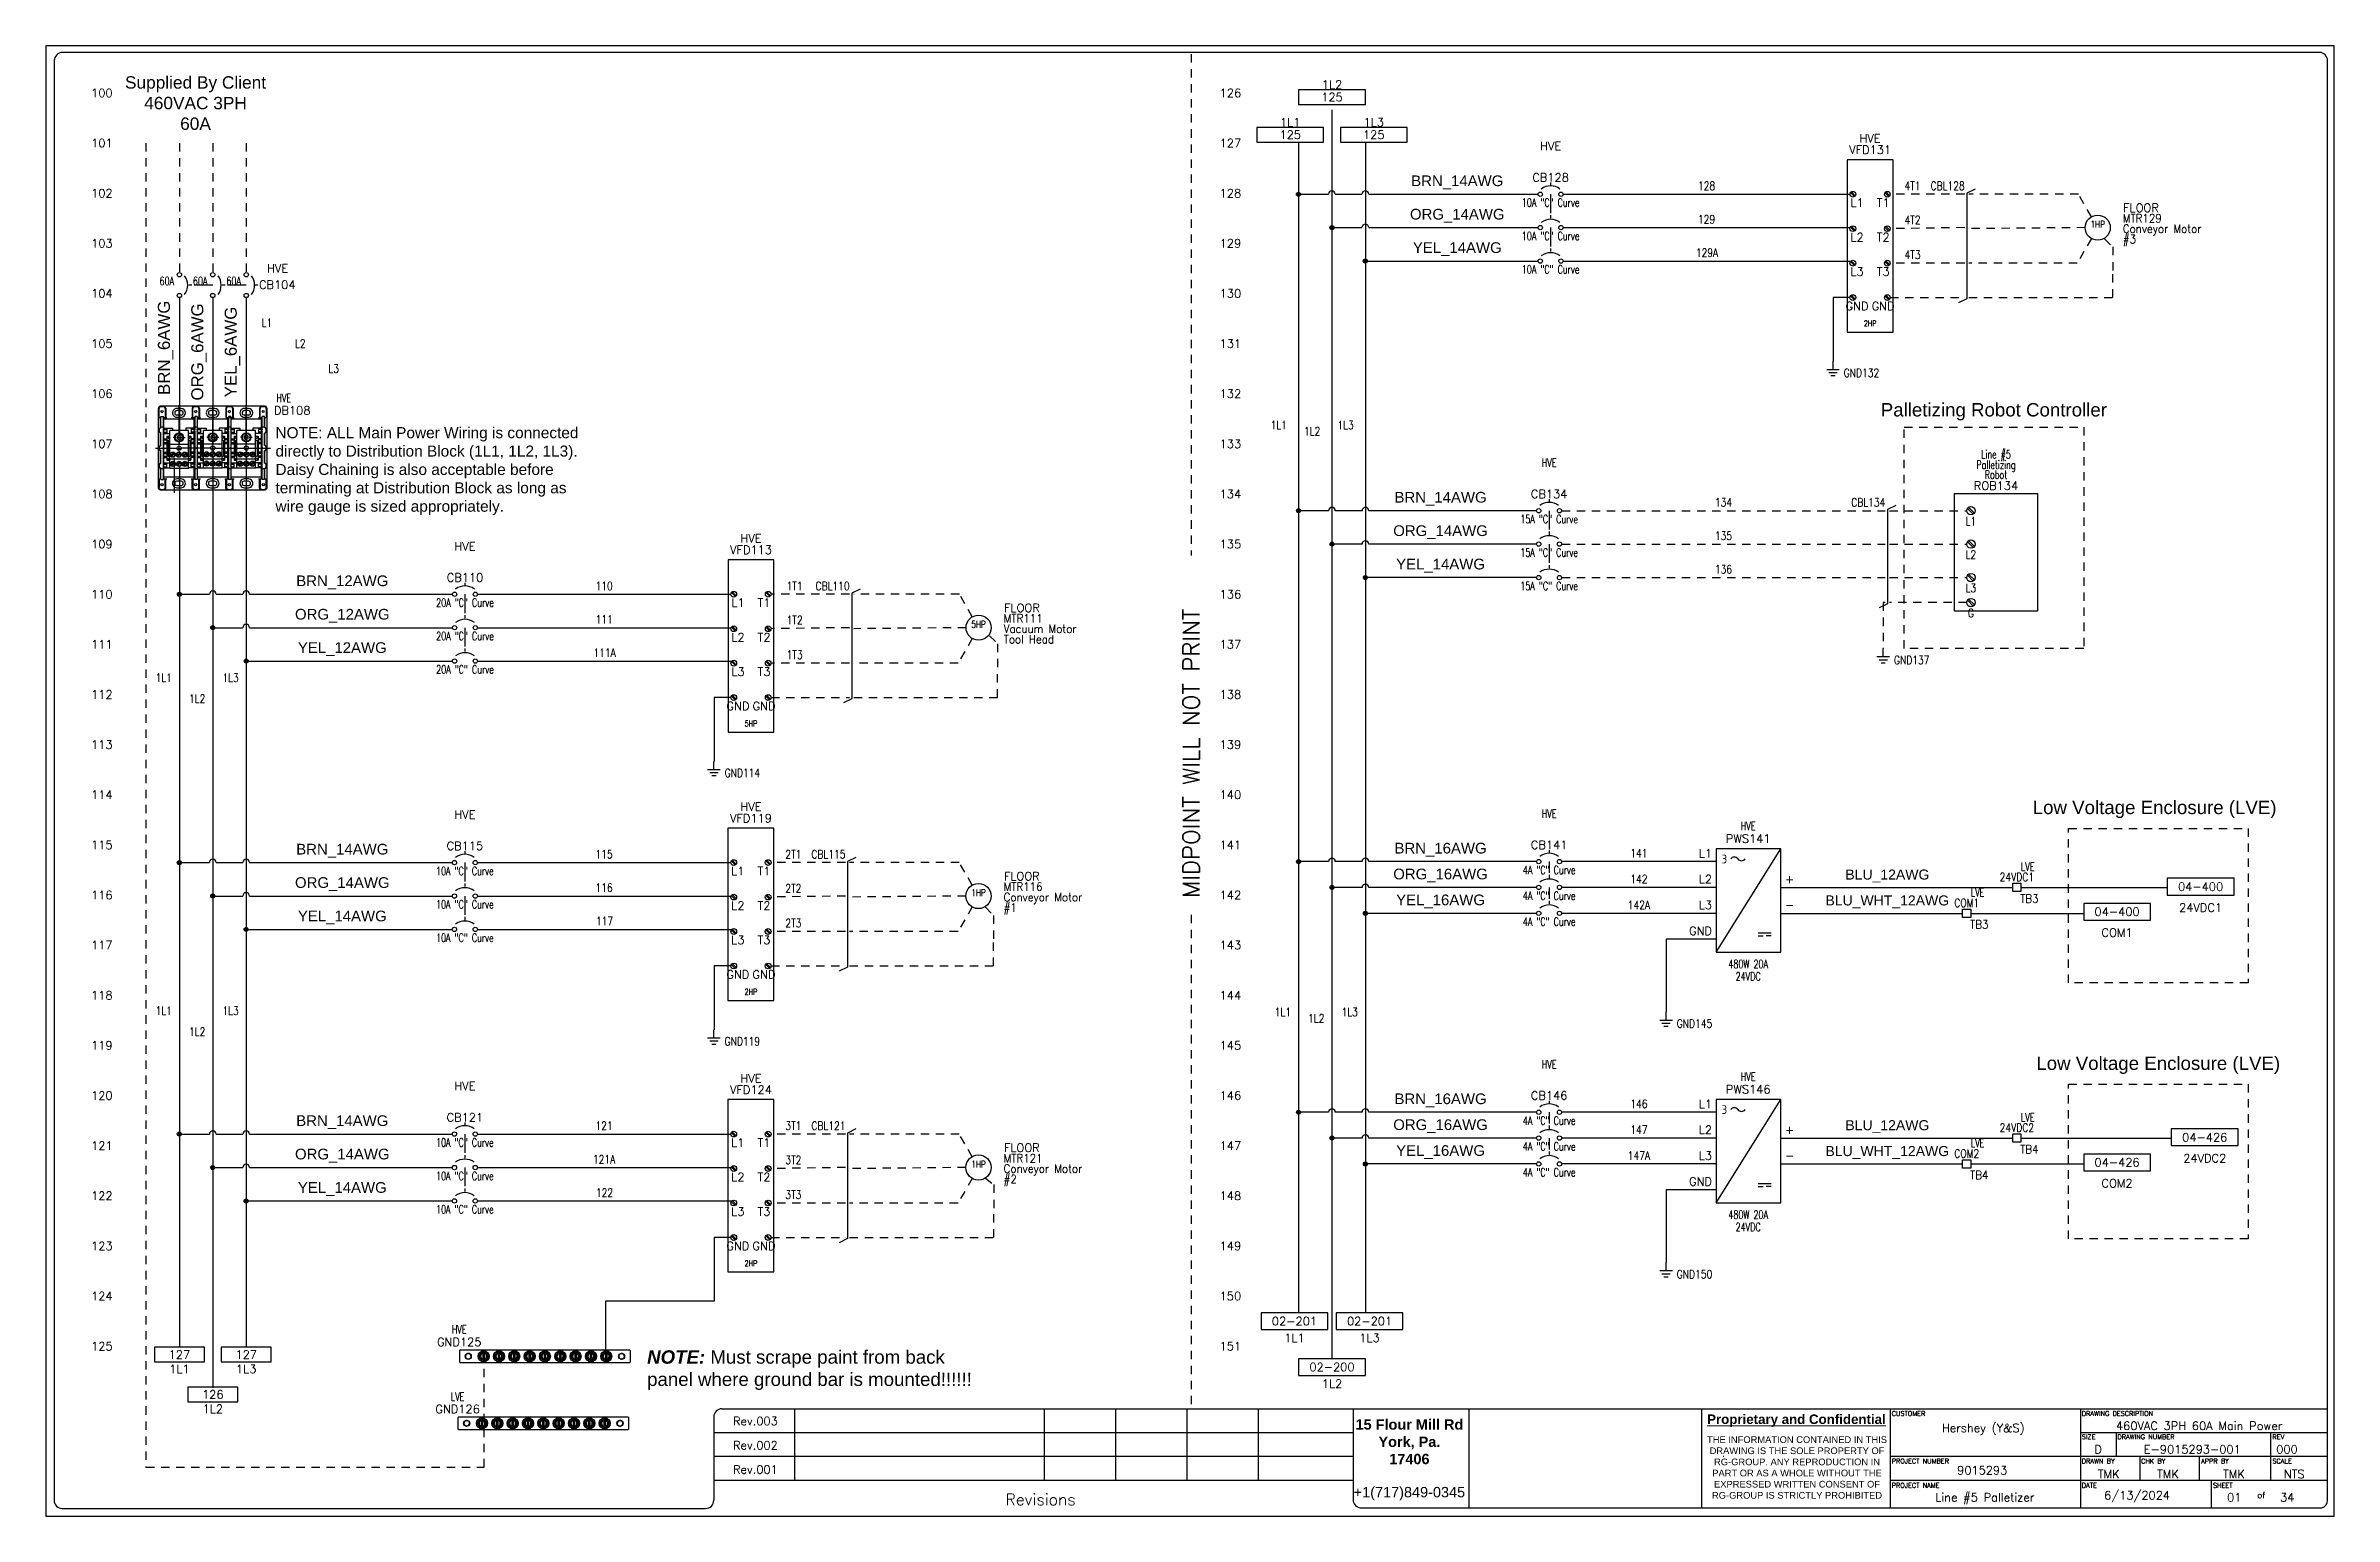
# Model space of a CAD drawing. Header units: inches. Extents: x 0 to 34.2, y 0 to 22.
import ezdxf
from ezdxf.enums import TextEntityAlignment as Align

# ---------------------------------------------------------------- set-up
doc = ezdxf.new("R2010")
doc.units = ezdxf.units.IN
doc.header["$MEASUREMENT"] = 0
for name, pattern in [('CENTER', [2, 1.25, -0.25, 0.25, -0.25]), ('HIDDEN2', [0.1875, 0.125, -0.0625]), ('SLD-Solid', [0])]:
    doc.linetypes.add(name, pattern=pattern)
for name, color, linetype in [('71', 1, 'Continuous'), ('BLK_10AWG', 250, 'Continuous'), ('BLU_10AWG', 5, 'Continuous'), ('BLU_12AWG', 5, 'Continuous'), ('BLU_WHT_12AWG', 4, 'Continuous'), ('BRN_12AWG', 44, 'Continuous'), ('BRN_14AWG', 44, 'Continuous'), ('BRN_16AWG', 44, 'Continuous'), ('BRN_6AWG', 44, 'Continuous'), ('Centerline', 40, 'CENTER'), ('DESC', 150, 'Continuous'), ('GRN_10AWG', 3, 'Continuous'), ('GRN_12AWG', 3, 'Continuous'), ('GRN_14AWG', 3, 'Continuous'), ('GRN_6AWG', 3, 'Continuous'), ('LINK', 9, 'Continuous'), ('LOC', 8, 'Continuous'), ('LOCBOX', 3, 'HIDDEN2'), ('MISC', 7, 'Continuous'), ('OBJECT', 140, 'Continuous'), ('ORG_12AWG', 40, 'Continuous'), ('ORG_14AWG', 40, 'Continuous'), ('ORG_16AWG', 40, 'Continuous'), ('ORG_6AWG', 40, 'Continuous'), ('RED_10AWG', 1, 'Continuous'), ('SYMS', 7, 'Continuous'), ('TAGS', 1, 'Continuous'), ('TB_LABELS', 1, 'Continuous'), ('TERMS', 3, 'Continuous'), ('WIRENO', 3, 'Continuous'), ('WIREREF', 50, 'Continuous'), ('XREF', 7, 'Continuous'), ('YEL_12AWG', 2, 'Continuous'), ('YEL_14AWG', 2, 'Continuous'), ('YEL_16AWG', 2, 'Continuous'), ('YEL_6AWG', 2, 'Continuous')]:
    doc.layers.add(name, color=color, linetype=linetype)
doc.layers.add('MidPoint', color=210, linetype='HIDDEN2', plot=False)
doc.styles.add('Annotative', font='arial.ttf')
doc.styles.add('Fields', font='simplex.shx', dxfattribs={"height": 0.185})
doc.styles.get("Standard").update_dxf_attribs({"font": 'arial.ttf'})
doc.styles.add('Title_Block', font='simplex.shx', dxfattribs={"height": 0.185})
doc.styles.add('WD', font='romans.shx', dxfattribs={"height": 0.185})
doc.styles.add('WD_IEC', font='isocp2.shx', dxfattribs={"width": 0.9, "height": 4})

msp = doc.modelspace()

# ---------------------------------------------------------------- texts
at = {"style": 'WD'}
for s, p in [('101', (1, 20.5)), ('127', (17.891, 20.5)), ('102', (1, 19.75)), ('128', (17.891, 19.75)), ('103', (1, 19)), ('129', (17.891, 19)), ('104', (1, 18.25)), ('130', (17.891, 18.25)), ('105', (1, 17.5)), ('131', (17.891, 17.5)), ('106', (1, 16.75)), ('132', (17.891, 16.75)), ('107', (1, 16)), ('133', (17.891, 16)), ('108', (1, 15.25)), ('134', (17.891, 15.25)), ('109', (1, 14.5)), ('135', (17.891, 14.5)), ('110', (1, 13.75)), ('136', (17.891, 13.75)), ('111', (1, 13)), ('137', (17.891, 13)), ('112', (1, 12.25)), ('138', (17.891, 12.25)), ('113', (1, 11.5)), ('139', (17.891, 11.5)), ('114', (1, 10.75)), ('140', (17.891, 10.75)), ('115', (1, 10)), ('141', (17.891, 10)), ('116', (1, 9.25)), ('142', (17.891, 9.25)), ('117', (1, 8.5)), ('143', (17.891, 8.5)), ('118', (1, 7.75)), ('144', (17.891, 7.75)), ('119', (1, 7)), ('145', (17.891, 7)), ('120', (1, 6.25)), ('146', (17.891, 6.25)), ('121', (1, 5.5)), ('147', (17.891, 5.5)), ('122', (1, 4.75)), ('148', (17.891, 4.75)), ('123', (1, 4)), ('149', (17.891, 4)), ('124', (1, 3.25)), ('150', (17.891, 3.25)), ('125', (1, 2.5)), ('151', (17.891, 2.5))]:
    msp.add_text(s, height=0.125, dxfattribs=at).set_placement(p, align=Align.MIDDLE_RIGHT)
at = {"attachment_point": 1}
for s, width, insert, char_height in [('\\pxqc;Supplied By Client\\P460VAC 3PH\\P60A', 2.10656, (1.188, 21.5), 0.185), ('{\\fArial|b1|i1|c0|p34;NOTE: }Must scrape paint from back panel where ground bar is mounted!!!!!!', 5.03969, (9, 2.438), 0.2)]:
    msp.add_mtext_dynamic_manual_height_columns(s, width=width, gutter_width=1, heights=[0], dxfattribs=dict(at, insert=insert, char_height=char_height))
at = {"layer": 'LOCBOX'}
for s, p in [('Palletizing Robot Controller', (29.156, 16.35)), ('Low Voltage Enclosure (LVE)', (31.562, 10.401)), ('Low Voltage Enclosure (LVE)', (31.616, 6.573))]:
    msp.add_text(s, height=0.2, dxfattribs=at).set_placement(p, align=Align.BOTTOM_CENTER)
at = {"layer": 'MISC', "attachment_point": 8}
for s, insert, char_height in [('\\W1.00;BRN_14AWG', (21.125, 19.81), 0.16), ('\\W1.00;ORG_14AWG', (21.125, 19.31), 0.16), ('\\W1.00;YEL_14AWG', (21.125, 18.81), 0.16), ('\\W1.00;BRN_14AWG', (20.875, 15.075), 0.16), ('\\W1.00;ORG_14AWG', (20.875, 14.575), 0.16), ('\\W1.00;YEL_14AWG', (20.875, 14.075), 0.16), ('\\W1.00;BRN_12AWG', (4.438, 13.825), 0.16), ('\\W1.00;ORG_12AWG', (4.438, 13.325), 0.16), ('\\W1.00;YEL_12AWG', (4.438, 12.825), 0.16), ('\\W1.00;BRN_14AWG', (4.438, 9.81), 0.16), ('\\W1.00;BRN_16AWG', (20.875, 9.825), 0.16), ('\\W1.00;ORG_16AWG', (20.875, 9.438), 0.16), ('\\W1.00;BLU_12AWG', (27.562, 9.438), 0.15), ('\\W1.00;ORG_14AWG', (4.438, 9.31), 0.16), ('\\W1.00;YEL_16AWG', (20.875, 9.051), 0.16), ('\\W1.00;YEL_14AWG', (4.438, 8.81), 0.16), ('\\W1.00;BLU_WHT_12AWG', (27.561, 9.051), 0.15), ('\\W1.00;BRN_16AWG', (20.875, 6.075), 0.16), ('\\W1.00;BRN_14AWG', (4.438, 5.748), 0.16), ('\\W1.00;ORG_16AWG', (20.875, 5.688), 0.16), ('\\W1.00;BLU_12AWG', (27.562, 5.688), 0.15), ('\\W1.00;YEL_16AWG', (20.875, 5.301), 0.16), ('\\W1.00;BLU_WHT_12AWG', (27.561, 5.301), 0.15), ('\\W1.00;ORG_14AWG', (4.438, 5.248), 0.16), ('\\W1.00;YEL_14AWG', (4.438, 4.748), 0.16)]:
    msp.add_mtext(s, dxfattribs=dict(at, insert=insert, char_height=char_height))
at = {"layer": 'MISC', "char_height": 0.18, "attachment_point": 8, "rotation": 90}
for s, insert in [('\\W1.00;BRN_6AWG', (1.91, 17.438)), ('\\W1.00;ORG_6AWG', (2.41, 17.375)), ('\\W1.00;YEL_6AWG', (2.91, 17.375))]:
    msp.add_mtext(s, dxfattribs=dict(at, insert=insert))
at = {"layer": 'WIRENO', "insert": (3.438, 16.25), "char_height": 0.165, "attachment_point": 1}
msp.add_mtext_dynamic_manual_height_columns('NOTE: ALL Main Power Wiring is connected directly to Distribution Block (1L1, 1L2, 1L3). Daisy Chaining is also acceptable before terminating at Distribution Block as long as wire gauge is sized appropriately.', width=4.5625, gutter_width=0.75, heights=[0], dxfattribs=at)

# ---------------------------------------------------------------- blocks, each defined once
blk = doc.blocks.new('RG_Master_Ver_4_2_2')
at = {"color": 3}
for p, q in [((0.125, 21.734), (0.125, 0.194)), ((34.028, 21.856), (0.25, 21.856)), ((34.15, 0.194), (34.15, 21.734)), ((9.998, 1.441), (9.998, 0.194)), ((10.12, 1.563), (34.15, 1.563)), ((11.207, 1.563), (11.207, 0.496)), ((14.942, 1.563), (14.942, 0.496)), ((16.009, 1.563), (16.009, 0.496)), ((17.076, 1.563), (17.076, 0.496)), ((18.143, 1.563), (18.143, 0.496)), ((19.566, 1.563), (19.566, 0.203)), ((21.3, 1.563), (21.3, 0.072)), ((24.781, 1.562), (24.781, 0.072)), ((27.605, 1.563), (27.605, 0.072)), ((30.451, 1.563), (30.451, 0.072)), ((9.998, 1.207), (19.566, 1.207)), ((30.451, 1.207), (34.15, 1.207)), ((30.984, 1.207), (30.984, 0.852)), ((33.297, 1.207), (33.297, 0.852)), ((9.998, 0.852), (19.566, 0.852)), ((25.107, 0.852), (25.117, 0.852)), ((27.605, 0.852), (34.15, 0.852)), ((27.959, 0.852), (27.961, 0.852)), ((31.34, 0.852), (31.34, 0.496)), ((32.229, 0.852), (32.229, 0.496)), ((33.297, 0.852), (33.297, 0.496)), ((9.998, 0.496), (19.566, 0.496)), ((27.605, 0.496), (34.15, 0.496)), ((32.407, 0.496), (32.407, 0.085)), ((0.247, 0.072), (9.875, 0.072)), ((19.689, 0.081), (34.062, 0.081))]:
    blk.add_line(p, q, dxfattribs=at)
blk.add_lwpolyline([(0, -0.044), (34.25, -0.044), (34.25, 21.956), (0, 21.956)], close=True, dxfattribs=at)
for centre, radius, start, end in [((0.25, 21.734), 0.122, 90, 180), ((34.028, 21.734), 0.122, 0, 90), ((10.12, 1.441), 0.122, 90, 180), ((0.247, 0.194), 0.122, 180, 270), ((9.875, 0.194), 0.122, 270, 360), ((19.689, 0.203), 0.122, 180, 270), ((34.035, 0.192), 0.115, 283.6956, 0.7965)]:
    blk.add_arc(centre, radius, start, end, dxfattribs=at)
at = {"layer": 'MidPoint'}
for p, q in [((17.141, 21.831), (17.141, 14.331)), ((17.141, 8.956), (17.141, 1.581))]:
    blk.add_line(p, q, dxfattribs=at)
at = {"style": 'Title_Block'}
for s, width, heights, insert, char_height, attachment_point in [('\\pxqc;Rev.003', 1.24498, [0], (9.998, 1.442), 0.125, 1), ('\\pxqc;Rev.002', 1.24498, [0], (9.998, 1.08), 0.125, 1), ('\\pxqc;Rev.001', 1.24498, [0], (9.998, 0.717), 0.125, 1), ('\\pxqc;Revisions', 9.42628, [0.392], (14.889, 0.206), 0.17145, 5)]:
    blk.add_mtext_dynamic_manual_height_columns(s, width=width, gutter_width=0.857, heights=heights, dxfattribs=dict(at, insert=insert, char_height=char_height, attachment_point=attachment_point))
at = {"color": 3, "insert": (20.409, 1.406), "char_height": 0.14228, "attachment_point": 2}
blk.add_mtext_dynamic_manual_height_columns('{\\fArial|b1|i0|c0|p34;\\H1.08937x;15 Flour Mill Rd\\PYork, Pa. \\P17406}\\P\\P{\\H1.08937x;+1(717)849-0345}', width=1.73509, gutter_width=0.69, heights=[0], dxfattribs=at)
at = {"color": 3, "linetype": 'Continuous', "lineweight": 20, "insert": (26.201, 1.478), "char_height": 0.14228, "width": 2.80179, "attachment_point": 2, "style": 'Annotative'}
blk.add_mtext('{\\fArial|b1|i0|c0|p34;\\LProprietary and Confidential}', dxfattribs=at)
at = {"color": 3, "insert": (26.21, 1.152), "char_height": 0.1, "width": 2.78538, "attachment_point": 2, "style": 'Annotative'}
blk.add_mtext('THE INFORMATION CONTAINED IN THIS DRAWING IS THE SOLE PROPERTY OF RG-GROUP. ANY REPRODUCTION IN PART OR AS A WHOLE WITHOUT THE EXPRESSED WRITTEN CONSENT OF RG-GROUP IS STRICTLY PROHIBITED', dxfattribs=at)
at = {"insert": (30.807, 0.331), "char_height": 0.125, "attachment_point": 1, "style": 'Fields'}
blk.add_mtext('6/13/2024', dxfattribs=at)
at = {"style": 'Fields'}
for tag, p in [('DESCRIPTION_3', (13.116, 1.307)), ('DRN_3', (15.472, 1.307)), ('CHK_3', (16.529, 1.307)), ('APP_3', (17.552, 1.307)), ('DATE_3', (18.829, 1.307)), ('DRAWING_DESC', (32.229, 1.246)), ('DESCRIPTION_2', (13.116, 0.951)), ('DRN_2', (15.472, 0.951)), ('CHK_2', (16.529, 0.951)), ('APP_2', (17.552, 0.951)), ('DATE_2', (18.829, 0.951)), ('CUSTOMER', (28.997, 1.214)), ('DRAWING_#', (32.125, 0.894)), ('DESCRIPTION_1', (13.116, 0.596)), ('DRN_1', (15.472, 0.596)), ('CHK_1', (16.529, 0.596)), ('APP_1', (17.552, 0.596)), ('DATE_1', (18.829, 0.596)), ('PROJECT_#', (28.981, 0.581)), ('SIZE', (30.715, 0.894)), ('REV', (33.543, 0.894)), ('DRN_BY', (30.875, 0.524)), ('CHK_BY', (31.762, 0.524)), ('APP_BY', (32.75, 0.524)), ('SCALE', (33.652, 0.524)), ('PROJECT_NAME', (29.021, 0.176)), ('SHEETNUM', (32.753, 0.176)), ('TTL_SHTS', (33.547, 0.176))]:
    blk.add_attdef(tag, text='', height=0.125, dxfattribs=at).set_placement(p, align=Align.CENTER)
at = {"style": 'Fields', "flags": 9}
blk.add_attdef('WD_TB', (9.953, 0.194), '', height=0.0638, dxfattribs=at)
at = {"layer": 'MidPoint', "insert": (17.016, 9.206), "char_height": 0.25, "attachment_point": 1, "rotation": 90, "style": 'Fields'}
blk.add_mtext_dynamic_manual_height_columns('MIDPOINT WILL NOT PRINT', width=5.375, gutter_width=0.575, heights=[0], dxfattribs=at)
at = {"layer": 'TB_LABELS', "style": 'WD'}
for s, height, p in [('CUSTOMER', 0.0711, (27.627, 1.528)), ('DRAWING DESCRIPTION', 0.07114, (30.472, 1.528)), ('SIZE', 0.0711, (30.472, 1.179)), ('DRAWING NUMBER', 0.07114, (31.006, 1.179)), ('REV', 0.0711, (33.325, 1.179)), ('PROJECT NUMBER', 0.07114, (27.627, 0.816)), ('DRAWN BY', 0.0711, (30.472, 0.816)), ('CHK BY', 0.0711, (31.359, 0.816)), ('APPR BY', 0.0711, (32.258, 0.816)), ('SCALE', 0.0711, (33.325, 0.816)), ('PROJECT NAME', 0.07114, (27.627, 0.453)), ('DATE', 0.0711, (30.472, 0.453)), ('SHEET', 0.0711, (32.436, 0.453)), ('of', 0.0925, (33.098, 0.318))]:
    blk.add_text(s, height=height, dxfattribs=at).set_placement(p, align=Align.TOP_LEFT)
blk = doc.blocks.new('WD_MLRH')
at = {"style": 'WD'}
blk.add_attdef('RUNGFIRST', text='', height=0.125, dxfattribs=at).set_placement((-0.25, 0), align=Align.MIDDLE_RIGHT)
at = {"style": 'WD', "flags": 1}
for tag, p in [('WIRE-START', (-0.25, -0.356)), ('RUNGHORV', (-0.25, -0.127)), ('WIREMODE', (-0.25, -0.281)), ('RUNGDIST', (-0.25, -0.2)), ('RUNGCNT', (-0.25, -0.237)), ('RUNGINC', (-0.25, -0.163)), ('WIREFMT', (-0.25, -0.321)), ('WIRE-GSUF', (-0.25, -0.396)), ('PH3SPACE', (-0.25, -0.437))]:
    blk.add_attdef(tag, text='', height=0.025, dxfattribs=at).set_placement(p, align=Align.RIGHT)
blk = doc.blocks.new('HCB1')
blk.add_line((0, 0.173), (0, 0.126))
for centre in [(-0.155, 0), (0.155, 0)]:
    blk.add_circle(centre, 0.0322)
blk.add_arc((0, -0.109), 0.234, 53.1301, 126.8699)
at = {"style": 'WD', "width": 0.7}
for tag, p in [('INST', (0, 0.826)), ('LOC', (0, 0.656)), ('DESC1', (0, 0.5)), ('DESC2', (0, 0.344)), ('RATING1', (0, -0.188)), ('XREF', (0, -0.344))]:
    blk.add_attdef(tag, text='', height=0.125, dxfattribs=at).set_placement(p, align=Align.CENTER)
at = {"style": 'WD'}
blk.add_attdef('TAG1', text='', height=0.125, dxfattribs=at).set_placement((0, 0.188), align=Align.CENTER)
for tag, p, height, flags in [('X4TERM01', (-0.188, 0), 0.0125, 1), ('X1TERM02', (0.188, 0), 0.0125, 1), ('FAMILY', (0.205, 0.152), 0.01, 9), ('CONTACT', (0.205, 0.133), 0.01, 9)]:
    blk.add_attdef(tag, p, '', height=height, dxfattribs=dict(at, flags=flags))
for tag, p in [('X2LINK', (0, 0.219)), ('X8LINK', (0, 0))]:
    blk.add_attdef(tag, p, '', height=0.01, dxfattribs=at)
at = {"linetype": 'Continuous', "style": 'WD', "flags": 9}
for tag, p in [('ASSYCODE', (0.219, 0.062)), ('MFG', (0.228, 0.089)), ('CAT', (0.23, 0.108))]:
    blk.add_attdef(tag, text='', height=0.01, dxfattribs=at).set_placement(p, align=Align.CENTER)
at = {"linetype": 'Continuous', "style": 'WD', "flags": 8}
blk.add_attdef('TERM01', text='', height=0.125, dxfattribs=at).set_placement((-0.25, -0.031), align=Align.TOP_RIGHT)
blk.add_attdef('TERM02', text='', height=0.125, dxfattribs=at).set_placement((0.25, -0.031), align=Align.TOP_LEFT)
blk = doc.blocks.new('HCB2')
at = {"linetype": 'HIDDEN2'}
blk.add_line((0, 0.187), (0, 0.141), dxfattribs=at)
for centre in [(-0.155, 0), (0.155, 0)]:
    blk.add_circle(centre, 0.0322)
blk.add_arc((0, -0.109), 0.234, 53.1301, 126.8699)
at = {"style": 'WD', "width": 0.7}
for tag, p in [('INST', (0, 0.863)), ('LOC', (0, 0.693)), ('DESC1', (0, 0.537)), ('DESC2', (0, 0.38)), ('RATING1', (0, -0.188)), ('XREF', (0, -0.344))]:
    blk.add_attdef(tag, text='', height=0.125, dxfattribs=at).set_placement(p, align=Align.CENTER)
at = {"style": 'WD'}
blk.add_attdef('TAG2', text='', height=0.125, dxfattribs=at).set_placement((0, 0.224), align=Align.CENTER)
for tag, p, height, flags in [('X4TERM01', (-0.188, 0), 0.0125, 1), ('FAMILY', (0.054, 0.183), 0.01, 9), ('CONTACT', (0.054, 0.159), 0.01, 9), ('X1TERM02', (0.188, 0), 0.0125, 1)]:
    blk.add_attdef(tag, p, '', height=height, dxfattribs=dict(at, flags=flags))
for tag, p in [('X2LINK', (0, 0.219)), ('X8LINK', (0, 0))]:
    blk.add_attdef(tag, p, '', height=0.01, dxfattribs=at)
at = {"linetype": 'Continuous', "style": 'WD', "flags": 8}
blk.add_attdef('TERM01', text='', height=0.125, dxfattribs=at).set_placement((-0.25, -0.031), align=Align.TOP_RIGHT)
blk.add_attdef('TERM02', text='', height=0.125, dxfattribs=at).set_placement((0.25, -0.031), align=Align.TOP_LEFT)
blk = doc.blocks.new('HDV1_VFD001')
for p, q in [((0.573, 3.535), (0.66, 3.448)), ((0.59, 3.552), (0.677, 3.465)), ((1.323, 3.535), (1.41, 3.448)), ((1.34, 3.552), (1.427, 3.465)), ((0.573, 2.785), (0.66, 2.698)), ((0.59, 2.802), (0.677, 2.715)), ((1.323, 2.785), (1.41, 2.698)), ((1.34, 2.802), (1.427, 2.715)), ((0.573, 2.035), (0.66, 1.948)), ((0.59, 2.052), (0.677, 1.965)), ((1.323, 2.035), (1.41, 1.948)), ((1.34, 2.052), (1.427, 1.965)), ((0.573, 1.285), (0.66, 1.198)), ((0.59, 1.302), (0.677, 1.215)), ((1.323, 1.285), (1.41, 1.198)), ((1.34, 1.302), (1.427, 1.215))]:
    blk.add_line(p, q)
blk.add_lwpolyline([(0.5, 0.5), (1.5, 0.5), (1.5, 4.25), (0.5, 4.25)], close=True)
for centre in [(0.625, 3.5), (1.375, 3.5), (0.625, 2.75), (1.375, 2.75), (0.625, 2), (1.375, 2), (0.625, 1.25), (1.375, 1.25)]:
    blk.add_circle(centre, 0.0625)
at = {"style": 'WD'}
blk.add_attdef('TAG1', text='', height=0.125, dxfattribs=at).set_placement((1, 4.375), align=Align.CENTER)
at = {"style": 'WD', "width": 0.7}
for tag, p in [('LOC', (1, 4.625)), ('DESC1', (1, 4)), ('DESC2', (1, 3.812)), ('DESC3', (1, 3.665)), ('RATING1', (1, 0.625)), ('XREF', (1, 0)), ('INST', (1, 0.25))]:
    blk.add_attdef(tag, text='', height=0.125, dxfattribs=at).set_placement(p, align=Align.CENTER)
at = {"style": 'WD'}
for tag, p, flags in [('X4TERM01', (0.562, 3.5), 1), ('X1TERM05', (1.438, 3.5), 1), ('FAMILY', (0.955, 3.09), 9), ('X4TERM02', (0.562, 2.75), 1), ('X1TERM06', (1.438, 2.75), 1), ('X4TERM03', (0.562, 2), 1), ('X1TERM07', (1.438, 2), 1), ('X4TERM04', (0.562, 1.25), 1), ('X1TERM08', (1.438, 1.25), 1)]:
    blk.add_attdef(tag, p, '', height=0.01, dxfattribs=dict(at, flags=flags))
at = {"style": 'WD', "width": 0.8}
for tag, p in [('TERM01', (0.625, 3.406)), ('TERM05', (1.375, 3.406)), ('TERM02', (0.625, 2.656)), ('TERM06', (1.375, 2.656)), ('TERM03', (0.625, 1.906)), ('TERM07', (1.375, 1.906)), ('TERM04', (0.625, 1.156)), ('TERM08', (1.375, 1.156))]:
    blk.add_attdef(tag, text='', height=0.125, dxfattribs=at).set_placement(p, align=Align.TOP_CENTER)
at = {"style": 'WD', "flags": 9}
for tag, p in [('ASSYCODE', (0.98, 3.009)), ('MFG', (0.978, 3.026)), ('CAT', (0.98, 3.046))]:
    blk.add_attdef(tag, text='', height=0.01, dxfattribs=at).set_placement(p, align=Align.CENTER)
blk = doc.blocks.new('HMO13')
blk.add_circle((0, 0), 0.188)
at = {"style": 'WD'}
for tag, p, width in [('INST', (0.381, 0.403), 0.7), ('LOC', (0.381, 0.234), 0.7), ('TAG1', (0.375, 0.077), 0.9), ('DESC1', (0.376, -0.079), 0.9), ('DESC2', (0.376, -0.235), 0.9), ('DESC3', (0.376, -0.391), 0.9), ('RATING3', (0.375, -0.548), 0.8), ('RATING4', (0.375, -0.704), 0.8), ('WDTAGALT', (0.375, -0.875), 0.7)]:
    blk.add_attdef(tag, p, '', height=0.125, dxfattribs=dict(at, width=width))
at = {"style": 'WD', "width": 0.8}
blk.add_attdef('RATING1', text='', height=0.1, dxfattribs=at).set_placement((0, 0), align=Align.CENTER)
at = {"style": 'WD', "flags": 1}
for tag, p in [('X4TERM02', (-0.188, 0)), ('X0TERM01', (-0.094, 0.162)), ('X0TERM03', (-0.094, -0.162)), ('X0TERM04', (0.133, -0.133))]:
    blk.add_attdef(tag, p, '', height=0.0125, dxfattribs=at)
at = {"linetype": 'Continuous', "style": 'WD', "flags": 9}
blk.add_attdef('ASSYCODE', text='', height=0.01, dxfattribs=at).set_placement((0, 0.125), align=Align.CENTER)
at = {"style": 'WD', "flags": 9}
blk.add_attdef('FAMILY', text='', height=0.01, dxfattribs=at).set_placement((-0.005, 0.17), align=Align.CENTER)
at = {"linetype": 'Continuous', "style": 'WD', "flags": 1}
for tag, p in [('MFG', (0, 0.14)), ('CAT', (0, 0.159))]:
    blk.add_attdef(tag, text='', height=0.01, dxfattribs=at).set_placement(p, align=Align.MIDDLE)
at = {"style": 'WD', "width": 0.8}
blk.add_attdef('RATING2', text='', height=0.1, dxfattribs=at).set_placement((0, -0.031), align=Align.TOP_CENTER)
blk = doc.blocks.new('WDDOT')
for radius in [0.03, 0.0187, 0.00929]:
    blk.add_circle((0, 0), radius)
blk = doc.blocks.new('HDV1_DB_6')
at = {"ltscale": 0.5}
for p, q in [((-0.061, 1.232), (-0.063, 1.224)), ((-0.063, 0.026), (-0.063, 1.224)), ((-0.058, 1.239), (-0.061, 1.232)), ((-0.052, 1.245), (-0.058, 1.239)), ((-0.058, 1.083), (-0.026, 1.083)), ((-0.054, 1.225), (-0.055, 1.217)), ((-0.055, 1.083), (-0.055, 1.217)), ((-0.051, 1.232), (-0.054, 1.225)), ((-0.045, 1.248), (-0.052, 1.245)), ((-0.045, 1.237), (-0.051, 1.232)), ((-0.037, 1.25), (-0.045, 1.248)), ((-0.038, 1.241), (-0.045, 1.237)), ((-0.03, 1.242), (-0.038, 1.241)), ((1.532, 1.25), (-0.037, 1.25)), ((-0.032, 0.935), (-0.032, 1.083)), ((0.012, 1.242), (-0.03, 1.242)), ((-0.026, 0.931), (-0.026, 1.095)), ((-0.026, 1.095), (0.01, 1.095)), ((0.01, 0.903), (0.01, 1.095)), ((0.01, 1.083), (0.063, 1.083)), ((0.02, 1.241), (0.012, 1.242)), ((0.471, 1.057), (0.016, 1.057)), ((0.017, 0.168), (0.017, 1.083)), ((0.027, 1.247), (0.019, 1.249)), ((0.028, 1.237), (0.02, 1.241)), ((0.034, 1.244), (0.027, 1.247)), ((0.033, 1.232), (0.028, 1.237)), ((0.037, 1.225), (0.033, 1.232)), ((0.04, 1.238), (0.034, 1.244)), ((0.038, 1.217), (0.037, 1.225)), ((0.038, 1.217), (0.038, 1.083)), ((0.043, 1.231), (0.04, 1.238)), ((0.045, 1.223), (0.043, 1.231)), ((0.045, 1.223), (0.045, 1.083)), ((0.275, 1.218), (0.212, 1.218)), ((0.274, 1.185), (0.212, 1.185)), ((0.212, 1.12), (0.274, 1.12)), ((0.212, 1.087), (0.275, 1.087)), ((0.426, 1.083), (0.479, 1.083)), ((0.444, 1.231), (0.443, 1.223)), ((0.443, 1.223), (0.443, 1.083)), ((0.447, 1.238), (0.444, 1.231)), ((0.445, 1.083), (0.479, 1.083)), ((0.453, 1.244), (0.447, 1.238)), ((0.45, 1.225), (0.449, 1.217)), ((0.449, 1.083), (0.449, 1.217)), ((0.454, 1.232), (0.45, 1.225)), ((0.46, 1.247), (0.453, 1.244)), ((0.459, 1.237), (0.454, 1.232)), ((0.467, 1.241), (0.459, 1.237)), ((0.468, 1.249), (0.46, 1.247)), ((0.475, 1.242), (0.467, 1.241)), ((0.472, 0.168), (0.472, 1.083)), ((0.517, 1.242), (0.475, 1.242)), ((0.515, 1.095), (0.479, 1.095)), ((0.479, 1.095), (0.479, 0.903)), ((0.515, 1.095), (0.515, 0.903)), ((0.515, 1.083), (0.568, 1.083)), ((0.525, 1.241), (0.517, 1.242)), ((0.975, 1.057), (0.52, 1.057)), ((0.521, 0.168), (0.521, 1.083)), ((0.531, 1.247), (0.523, 1.249)), ((0.532, 1.237), (0.525, 1.241)), ((0.538, 1.244), (0.531, 1.247)), ((0.538, 1.232), (0.532, 1.237)), ((0.544, 1.238), (0.538, 1.244)), ((0.541, 1.225), (0.538, 1.232)), ((0.543, 1.217), (0.541, 1.225)), ((0.543, 1.217), (0.543, 1.083)), ((0.548, 1.231), (0.544, 1.238)), ((0.549, 1.223), (0.548, 1.231)), ((0.549, 1.223), (0.549, 1.083)), ((0.779, 1.185), (0.716, 1.185)), ((0.716, 1.12), (0.779, 1.12)), ((0.779, 1.218), (0.717, 1.218)), ((0.717, 1.087), (0.779, 1.087)), ((0.943, 1.083), (1.072, 1.083)), ((0.948, 1.231), (0.947, 1.223)), ((0.947, 1.223), (0.947, 1.083)), ((0.952, 1.238), (0.948, 1.231)), ((0.957, 1.244), (0.952, 1.238)), ((0.954, 1.225), (0.953, 1.217)), ((0.953, 1.083), (0.953, 1.217)), ((0.958, 1.232), (0.954, 1.225)), ((0.965, 1.247), (0.957, 1.244)), ((0.964, 1.237), (0.958, 1.232)), ((0.971, 1.241), (0.964, 1.237)), ((0.973, 1.249), (0.965, 1.247)), ((0.979, 1.242), (0.971, 1.241)), ((0.976, 0.168), (0.976, 1.083)), ((1.021, 1.242), (0.979, 1.242)), ((0.983, 1.095), (0.983, 0.903)), ((1.019, 1.095), (0.983, 1.095)), ((1.019, 1.095), (1.019, 0.903)), ((1.019, 1.083), (1.072, 1.083)), ((1.029, 1.241), (1.021, 1.242)), ((1.479, 1.057), (1.024, 1.057)), ((1.026, 0.168), (1.026, 1.083)), ((1.035, 1.247), (1.027, 1.249)), ((1.036, 1.237), (1.029, 1.241)), ((1.042, 1.244), (1.035, 1.247)), ((1.042, 1.232), (1.036, 1.237)), ((1.048, 1.238), (1.042, 1.244)), ((1.045, 1.225), (1.042, 1.232)), ((1.047, 1.217), (1.045, 1.225)), ((1.047, 1.217), (1.047, 1.083)), ((1.052, 1.231), (1.048, 1.238)), ((1.053, 1.223), (1.052, 1.231)), ((1.053, 1.223), (1.053, 1.083)), ((1.283, 1.185), (1.22, 1.185)), ((1.22, 1.12), (1.283, 1.12)), ((1.283, 1.218), (1.221, 1.218)), ((1.221, 1.087), (1.283, 1.087)), ((1.434, 1.083), (1.487, 1.083)), ((1.452, 1.231), (1.451, 1.223)), ((1.451, 1.223), (1.451, 1.083)), ((1.456, 1.238), (1.452, 1.231)), ((1.462, 1.244), (1.456, 1.238)), ((1.458, 1.225), (1.457, 1.217)), ((1.457, 1.083), (1.457, 1.217)), ((1.462, 1.232), (1.458, 1.225)), ((1.469, 1.247), (1.462, 1.244)), ((1.468, 1.237), (1.462, 1.232)), ((1.475, 1.241), (1.468, 1.237)), ((1.477, 1.249), (1.469, 1.247)), ((1.483, 1.242), (1.475, 1.241)), ((1.481, 0.168), (1.481, 1.083)), ((1.525, 1.242), (1.483, 1.242)), ((1.487, 0.903), (1.487, 1.095)), ((1.523, 1.095), (1.487, 1.095)), ((1.523, 0.931), (1.523, 1.095)), ((1.523, 1.083), (1.553, 1.083)), ((1.533, 1.241), (1.525, 1.242)), ((1.53, 0.935), (1.53, 1.083)), ((1.54, 1.248), (1.532, 1.25)), ((1.54, 1.237), (1.533, 1.241)), ((1.548, 1.245), (1.54, 1.248)), ((1.546, 1.232), (1.54, 1.237)), ((1.55, 1.225), (1.546, 1.232)), ((1.553, 1.239), (1.548, 1.245)), ((1.551, 1.217), (1.55, 1.225)), ((1.551, 1.217), (1.551, 1.083)), ((1.557, 1.232), (1.553, 1.239)), ((1.558, 1.224), (1.557, 1.232)), ((1.558, 1.224), (1.558, 0.026)), ((-0.032, 0.67), (-0.032, 0.844)), ((0.01, 0.936), (-0.026, 0.936)), ((-0.026, 0.666), (-0.026, 0.848)), ((0.01, 0.638), (0.01, 0.877)), ((0.017, 0.922), (0.149, 0.922)), ((0.017, 0.903), (0.063, 0.903)), ((0.017, 0.864), (0.063, 0.864)), ((0.017, 0.844), (0.105, 0.844)), ((0.017, 0.765), (0.063, 0.765)), ((0.017, 0.746), (0.063, 0.746)), ((0.017, 0.706), (0.063, 0.706)), ((0.017, 0.687), (0.063, 0.687)), ((0.063, 0.922), (0.063, 0.844)), ((0.063, 0.801), (0.105, 0.801)), ((0.063, 0.801), (0.063, 0.446)), ((0.081, 0.801), (0.081, 0.771)), ((0.081, 0.771), (0.105, 0.771)), ((0.081, 0.742), (0.105, 0.742)), ((0.081, 0.742), (0.081, 0.505)), ((0.105, 0.321), (0.105, 0.887)), ((0.385, 0.887), (0.105, 0.887)), ((0.149, 0.922), (0.149, 0.887)), ((0.245, 0.817), (0.216, 0.8)), ((0.216, 0.8), (0.216, 0.767)), ((0.216, 0.767), (0.245, 0.75)), ((0.275, 0.8), (0.245, 0.817)), ((0.245, 0.75), (0.275, 0.767)), ((0.275, 0.767), (0.275, 0.8)), ((0.344, 0.922), (0.344, 0.887)), ((0.472, 0.922), (0.344, 0.922)), ((0.385, 0.321), (0.385, 0.887)), ((0.472, 0.844), (0.385, 0.844)), ((0.385, 0.801), (0.422, 0.801)), ((0.385, 0.771), (0.404, 0.771)), ((0.385, 0.742), (0.404, 0.742)), ((0.404, 0.801), (0.404, 0.771)), ((0.404, 0.742), (0.404, 0.505)), ((0.422, 0.801), (0.422, 0.446)), ((0.472, 0.765), (0.422, 0.765)), ((0.472, 0.687), (0.422, 0.687)), ((0.426, 0.922), (0.426, 0.844)), ((0.472, 0.903), (0.426, 0.903)), ((0.472, 0.864), (0.426, 0.864)), ((0.472, 0.746), (0.426, 0.746)), ((0.472, 0.706), (0.426, 0.706)), ((0.515, 0.936), (0.479, 0.936)), ((0.479, 0.877), (0.479, 0.638)), ((0.515, 0.877), (0.515, 0.638)), ((0.521, 0.922), (0.65, 0.922)), ((0.521, 0.903), (0.568, 0.903)), ((0.521, 0.864), (0.568, 0.864)), ((0.521, 0.844), (0.609, 0.844)), ((0.521, 0.765), (0.567, 0.765)), ((0.521, 0.746), (0.568, 0.746)), ((0.521, 0.706), (0.568, 0.706)), ((0.521, 0.687), (0.567, 0.687)), ((0.567, 0.801), (0.567, 0.446)), ((0.567, 0.801), (0.609, 0.801)), ((0.568, 0.922), (0.568, 0.844)), ((0.586, 0.801), (0.586, 0.771)), ((0.586, 0.771), (0.609, 0.771)), ((0.586, 0.742), (0.586, 0.505)), ((0.586, 0.742), (0.609, 0.742)), ((0.889, 0.89), (0.609, 0.89)), ((0.609, 0.324), (0.609, 0.89)), ((0.65, 0.922), (0.65, 0.887)), ((0.749, 0.82), (0.72, 0.804)), ((0.72, 0.804), (0.72, 0.77)), ((0.72, 0.77), (0.749, 0.753)), ((0.778, 0.804), (0.749, 0.82)), ((0.749, 0.753), (0.778, 0.77)), ((0.778, 0.77), (0.778, 0.804)), ((0.845, 0.922), (0.845, 0.887)), ((0.976, 0.922), (0.845, 0.922)), ((0.889, 0.324), (0.889, 0.89)), ((0.976, 0.844), (0.889, 0.844)), ((0.889, 0.801), (0.927, 0.801)), ((0.889, 0.771), (0.908, 0.771)), ((0.889, 0.742), (0.908, 0.742)), ((0.908, 0.801), (0.908, 0.771)), ((0.908, 0.742), (0.908, 0.505)), ((0.927, 0.801), (0.927, 0.446)), ((0.976, 0.765), (0.927, 0.765)), ((0.976, 0.687), (0.927, 0.687)), ((0.93, 0.922), (0.93, 0.844)), ((0.976, 0.903), (0.93, 0.903)), ((0.976, 0.864), (0.93, 0.864)), ((0.976, 0.746), (0.93, 0.746)), ((0.976, 0.706), (0.93, 0.706)), ((1.019, 0.936), (0.983, 0.936)), ((0.983, 0.877), (0.983, 0.638)), ((1.019, 0.877), (1.019, 0.638)), ((1.025, 0.922), (1.155, 0.922)), ((1.025, 0.903), (1.072, 0.903)), ((1.025, 0.864), (1.072, 0.864)), ((1.025, 0.844), (1.111, 0.844)), ((1.025, 0.765), (1.072, 0.765)), ((1.025, 0.746), (1.072, 0.746)), ((1.025, 0.706), (1.072, 0.706)), ((1.025, 0.687), (1.072, 0.687)), ((1.072, 0.922), (1.072, 0.844)), ((1.072, 0.801), (1.111, 0.801)), ((1.072, 0.801), (1.072, 0.446)), ((1.09, 0.801), (1.09, 0.771)), ((1.09, 0.771), (1.111, 0.771)), ((1.09, 0.742), (1.111, 0.742)), ((1.09, 0.742), (1.09, 0.505)), ((1.391, 0.889), (1.111, 0.889)), ((1.111, 0.324), (1.111, 0.889)), ((1.155, 0.922), (1.155, 0.889)), ((1.251, 0.82), (1.222, 0.803)), ((1.222, 0.803), (1.222, 0.769)), ((1.222, 0.769), (1.251, 0.753)), ((1.28, 0.803), (1.251, 0.82)), ((1.251, 0.753), (1.28, 0.769)), ((1.28, 0.769), (1.28, 0.803)), ((1.35, 0.922), (1.35, 0.889)), ((1.481, 0.922), (1.35, 0.922)), ((1.391, 0.324), (1.391, 0.889)), ((1.481, 0.844), (1.391, 0.844)), ((1.391, 0.801), (1.431, 0.801)), ((1.391, 0.771), (1.413, 0.771)), ((1.391, 0.742), (1.413, 0.742)), ((1.413, 0.801), (1.413, 0.771)), ((1.413, 0.742), (1.413, 0.505)), ((1.431, 0.801), (1.431, 0.446)), ((1.481, 0.765), (1.431, 0.765)), ((1.481, 0.687), (1.431, 0.687)), ((1.434, 0.922), (1.434, 0.844)), ((1.481, 0.903), (1.434, 0.903)), ((1.481, 0.864), (1.434, 0.864)), ((1.481, 0.746), (1.434, 0.746)), ((1.481, 0.706), (1.434, 0.706)), ((1.523, 0.936), (1.487, 0.936)), ((1.487, 0.638), (1.487, 0.877)), ((1.523, 0.666), (1.523, 0.848)), ((1.53, 0.67), (1.53, 0.844)), ((-0.032, 0.405), (-0.032, 0.579)), ((-0.026, 0.401), (-0.026, 0.583)), ((0.01, 0.373), (0.01, 0.612)), ((0.01, 0.157), (0.01, 0.346)), ((0.017, 0.562), (0.063, 0.562)), ((0.017, 0.543), (0.063, 0.543)), ((0.017, 0.504), (0.063, 0.504)), ((0.017, 0.484), (0.063, 0.484)), ((0.017, 0.405), (0.105, 0.405)), ((0.017, 0.385), (0.063, 0.385)), ((0.017, 0.346), (0.063, 0.346)), ((0.063, 0.446), (0.105, 0.446)), ((0.063, 0.327), (0.063, 0.405)), ((0.081, 0.505), (0.105, 0.505)), ((0.081, 0.476), (0.105, 0.476)), ((0.081, 0.476), (0.081, 0.446)), ((0.385, 0.681), (0.105, 0.681)), ((0.385, 0.458), (0.105, 0.458)), ((0.118, 0.504), (0.172, 0.558)), ((0.121, 0.367), (0.175, 0.422)), ((0.128, 0.494), (0.182, 0.548)), ((0.13, 0.357), (0.185, 0.412)), ((0.209, 0.504), (0.264, 0.558)), ((0.213, 0.367), (0.268, 0.422)), ((0.219, 0.494), (0.274, 0.548)), ((0.223, 0.599), (0.223, 0.599)), ((0.223, 0.599), (0.223, 0.599)), ((0.223, 0.599), (0.223, 0.599)), ((0.223, 0.599), (0.223, 0.599)), ((0.223, 0.599), (0.223, 0.599)), ((0.223, 0.357), (0.277, 0.412)), ((0.311, 0.494), (0.365, 0.548)), ((0.311, 0.357), (0.365, 0.412)), ((0.385, 0.505), (0.404, 0.505)), ((0.385, 0.476), (0.404, 0.476)), ((0.385, 0.446), (0.422, 0.446)), ((0.472, 0.405), (0.385, 0.405)), ((0.404, 0.476), (0.404, 0.446)), ((0.472, 0.562), (0.422, 0.562)), ((0.472, 0.484), (0.422, 0.484)), ((0.472, 0.543), (0.426, 0.543)), ((0.472, 0.504), (0.426, 0.504)), ((0.426, 0.327), (0.426, 0.405)), ((0.472, 0.385), (0.426, 0.385)), ((0.472, 0.346), (0.426, 0.346)), ((0.479, 0.612), (0.479, 0.373)), ((0.479, 0.346), (0.479, 0.157)), ((0.515, 0.612), (0.515, 0.373)), ((0.515, 0.346), (0.515, 0.157)), ((0.521, 0.562), (0.567, 0.562)), ((0.521, 0.543), (0.568, 0.543)), ((0.521, 0.504), (0.568, 0.504)), ((0.521, 0.484), (0.567, 0.484)), ((0.521, 0.405), (0.609, 0.405)), ((0.521, 0.385), (0.568, 0.385)), ((0.521, 0.346), (0.568, 0.346)), ((0.567, 0.446), (0.609, 0.446)), ((0.568, 0.327), (0.568, 0.405)), ((0.586, 0.505), (0.609, 0.505)), ((0.586, 0.476), (0.586, 0.446)), ((0.586, 0.476), (0.609, 0.476)), ((0.889, 0.684), (0.609, 0.684)), ((0.889, 0.461), (0.609, 0.461)), ((0.624, 0.51), (0.678, 0.564)), ((0.624, 0.51), (0.678, 0.564)), ((0.625, 0.37), (0.679, 0.425)), ((0.625, 0.37), (0.679, 0.425)), ((0.634, 0.5), (0.688, 0.554)), ((0.634, 0.5), (0.688, 0.554)), ((0.635, 0.361), (0.689, 0.415)), ((0.715, 0.51), (0.77, 0.564)), ((0.715, 0.51), (0.77, 0.564)), ((0.717, 0.37), (0.771, 0.425)), ((0.717, 0.37), (0.771, 0.425)), ((0.725, 0.5), (0.78, 0.554)), ((0.725, 0.5), (0.78, 0.554)), ((0.726, 0.602), (0.726, 0.602)), ((0.726, 0.602), (0.726, 0.602)), ((0.726, 0.602), (0.726, 0.602)), ((0.726, 0.602), (0.726, 0.602)), ((0.726, 0.602), (0.726, 0.602)), ((0.727, 0.36), (0.781, 0.415)), ((0.727, 0.36), (0.781, 0.415)), ((0.817, 0.5), (0.871, 0.554)), ((0.817, 0.5), (0.871, 0.554)), ((0.818, 0.36), (0.873, 0.415)), ((0.818, 0.36), (0.873, 0.415)), ((0.889, 0.505), (0.908, 0.505)), ((0.889, 0.476), (0.908, 0.476)), ((0.889, 0.446), (0.927, 0.446)), ((0.976, 0.405), (0.889, 0.405)), ((0.908, 0.476), (0.908, 0.446)), ((0.976, 0.562), (0.927, 0.562)), ((0.976, 0.484), (0.927, 0.484)), ((0.976, 0.543), (0.93, 0.543)), ((0.976, 0.504), (0.93, 0.504)), ((0.93, 0.327), (0.93, 0.405)), ((0.976, 0.385), (0.93, 0.385)), ((0.976, 0.346), (0.93, 0.346)), ((0.983, 0.612), (0.983, 0.373)), ((0.983, 0.346), (0.983, 0.157)), ((1.019, 0.612), (1.019, 0.373)), ((1.019, 0.346), (1.019, 0.157)), ((1.025, 0.562), (1.072, 0.562)), ((1.025, 0.543), (1.072, 0.543)), ((1.025, 0.504), (1.072, 0.504)), ((1.025, 0.484), (1.072, 0.484)), ((1.025, 0.405), (1.111, 0.405)), ((1.025, 0.385), (1.072, 0.385)), ((1.025, 0.346), (1.072, 0.346)), ((1.072, 0.446), (1.111, 0.446)), ((1.072, 0.327), (1.072, 0.405)), ((1.09, 0.505), (1.111, 0.505)), ((1.09, 0.476), (1.111, 0.476)), ((1.09, 0.476), (1.09, 0.446)), ((1.391, 0.683), (1.111, 0.683)), ((1.391, 0.46), (1.111, 0.46)), ((1.127, 0.37), (1.181, 0.424)), ((1.128, 0.508), (1.182, 0.562)), ((1.137, 0.36), (1.191, 0.414)), ((1.138, 0.498), (1.192, 0.552)), ((1.219, 0.37), (1.273, 0.424)), ((1.22, 0.508), (1.274, 0.562)), ((1.229, 0.498), (1.284, 0.552)), ((1.229, 0.36), (1.283, 0.414)), ((1.321, 0.498), (1.376, 0.552)), ((1.321, 0.36), (1.375, 0.414)), ((1.391, 0.505), (1.413, 0.505)), ((1.391, 0.476), (1.413, 0.476)), ((1.391, 0.446), (1.431, 0.446)), ((1.481, 0.405), (1.391, 0.405)), ((1.413, 0.476), (1.413, 0.446)), ((1.481, 0.562), (1.431, 0.562)), ((1.481, 0.484), (1.431, 0.484)), ((1.481, 0.543), (1.434, 0.543)), ((1.481, 0.504), (1.434, 0.504)), ((1.434, 0.327), (1.434, 0.405)), ((1.481, 0.385), (1.434, 0.385)), ((1.481, 0.346), (1.434, 0.346)), ((1.487, 0.373), (1.487, 0.612)), ((1.487, 0.157), (1.487, 0.346)), ((1.523, 0.401), (1.523, 0.583)), ((1.53, 0.405), (1.53, 0.579)), ((-0.061, 0.018), (-0.063, 0.026)), ((-0.061, 0.167), (-0.026, 0.167)), ((-0.058, 0.01), (-0.061, 0.018)), ((-0.052, 0.005), (-0.058, 0.01)), ((-0.055, 0.167), (-0.055, 0.033)), ((-0.054, 0.025), (-0.055, 0.033)), ((-0.051, 0.018), (-0.054, 0.025)), ((-0.045, 0.001), (-0.052, 0.005)), ((-0.045, 0.012), (-0.051, 0.018)), ((-0.038, 0.008), (-0.045, 0.012)), ((-0.037, 0), (-0.045, 0.001)), ((-0.03, 0.007), (-0.038, 0.008)), ((-0.032, 0.168), (-0.032, 0.314)), ((-0.03, 0.007), (0.012, 0.007)), ((-0.026, 0.157), (-0.026, 0.318)), ((0.01, 0.313), (-0.026, 0.313)), ((-0.026, 0.157), (0.01, 0.157)), ((0.01, 0.167), (0.063, 0.167)), ((0.02, 0.008), (0.012, 0.007)), ((0.471, 0.192), (0.016, 0.192)), ((0.017, 0.327), (0.105, 0.327)), ((0.027, 0.002), (0.019, 0.001)), ((0.028, 0.012), (0.02, 0.008)), ((0.034, 0.006), (0.027, 0.002)), ((0.033, 0.018), (0.028, 0.012)), ((0.037, 0.025), (0.033, 0.018)), ((0.04, 0.011), (0.034, 0.006)), ((0.038, 0.033), (0.037, 0.025)), ((0.038, 0.033), (0.038, 0.167)), ((0.043, 0.019), (0.04, 0.011)), ((0.045, 0.027), (0.043, 0.019)), ((0.045, 0.027), (0.045, 0.167)), ((0.385, 0.321), (0.105, 0.321)), ((0.275, 0.163), (0.212, 0.163)), ((0.274, 0.13), (0.212, 0.13)), ((0.212, 0.064), (0.274, 0.064)), ((0.212, 0.031), (0.275, 0.031)), ((0.472, 0.327), (0.385, 0.327)), ((0.426, 0.167), (0.479, 0.167)), ((0.443, 0.027), (0.443, 0.167)), ((0.444, 0.019), (0.443, 0.027)), ((0.447, 0.011), (0.444, 0.019)), ((0.453, 0.006), (0.447, 0.011)), ((0.449, 0.167), (0.449, 0.033)), ((0.45, 0.025), (0.449, 0.033)), ((0.454, 0.018), (0.45, 0.025)), ((0.46, 0.002), (0.453, 0.006)), ((0.459, 0.012), (0.454, 0.018)), ((0.467, 0.008), (0.459, 0.012)), ((0.468, 0.001), (0.46, 0.002)), ((0.475, 0.007), (0.467, 0.008)), ((0.475, 0.007), (0.517, 0.007)), ((0.515, 0.313), (0.479, 0.313)), ((0.515, 0.157), (0.479, 0.157)), ((0.515, 0.167), (0.568, 0.167)), ((0.525, 0.008), (0.517, 0.007)), ((0.975, 0.192), (0.52, 0.192)), ((0.521, 0.327), (0.609, 0.327)), ((0.531, 0.002), (0.523, 0.001)), ((0.532, 0.012), (0.525, 0.008)), ((0.538, 0.006), (0.531, 0.002)), ((0.538, 0.018), (0.532, 0.012)), ((0.541, 0.025), (0.538, 0.018)), ((0.544, 0.011), (0.538, 0.006)), ((0.543, 0.033), (0.541, 0.025)), ((0.543, 0.033), (0.543, 0.167)), ((0.548, 0.019), (0.544, 0.011)), ((0.549, 0.027), (0.548, 0.019)), ((0.549, 0.027), (0.549, 0.167)), ((0.888, 0.324), (0.609, 0.324)), ((0.779, 0.13), (0.716, 0.13)), ((0.716, 0.064), (0.779, 0.064)), ((0.779, 0.163), (0.717, 0.163)), ((0.717, 0.031), (0.779, 0.031)), ((0.976, 0.327), (0.889, 0.327)), ((0.93, 0.167), (0.983, 0.167)), ((0.947, 0.027), (0.947, 0.167)), ((0.948, 0.019), (0.947, 0.027)), ((0.952, 0.011), (0.948, 0.019)), ((0.957, 0.006), (0.952, 0.011)), ((0.953, 0.167), (0.953, 0.033)), ((0.954, 0.025), (0.953, 0.033)), ((0.958, 0.018), (0.954, 0.025)), ((0.965, 0.002), (0.957, 0.006)), ((0.964, 0.012), (0.958, 0.018)), ((0.971, 0.008), (0.964, 0.012)), ((0.973, 0.001), (0.965, 0.002)), ((0.979, 0.007), (0.971, 0.008)), ((0.979, 0.007), (1.021, 0.007)), ((1.019, 0.313), (0.983, 0.313)), ((1.019, 0.157), (0.983, 0.157)), ((1.019, 0.167), (1.072, 0.167)), ((1.029, 0.008), (1.021, 0.007)), ((1.479, 0.192), (1.024, 0.192)), ((1.025, 0.327), (1.111, 0.327)), ((1.035, 0.002), (1.027, 0.001)), ((1.036, 0.012), (1.029, 0.008)), ((1.042, 0.006), (1.035, 0.002)), ((1.042, 0.018), (1.036, 0.012)), ((1.045, 0.025), (1.042, 0.018)), ((1.048, 0.011), (1.042, 0.006)), ((1.047, 0.033), (1.045, 0.025)), ((1.047, 0.033), (1.047, 0.167)), ((1.052, 0.019), (1.048, 0.011)), ((1.053, 0.027), (1.052, 0.019)), ((1.053, 0.027), (1.053, 0.167)), ((1.39, 0.324), (1.111, 0.324)), ((1.283, 0.13), (1.22, 0.13)), ((1.22, 0.064), (1.283, 0.064)), ((1.283, 0.163), (1.221, 0.163)), ((1.221, 0.031), (1.283, 0.031)), ((1.481, 0.327), (1.391, 0.327)), ((1.434, 0.167), (1.487, 0.167)), ((1.451, 0.027), (1.451, 0.167)), ((1.452, 0.019), (1.451, 0.027)), ((1.456, 0.011), (1.452, 0.019)), ((1.462, 0.006), (1.456, 0.011)), ((1.457, 0.167), (1.457, 0.033)), ((1.458, 0.025), (1.457, 0.033)), ((1.462, 0.018), (1.458, 0.025)), ((1.468, 0.012), (1.462, 0.018)), ((1.469, 0.002), (1.462, 0.006)), ((1.475, 0.008), (1.468, 0.012)), ((1.477, 0.001), (1.469, 0.002)), ((1.483, 0.007), (1.475, 0.008)), ((1.483, 0.007), (1.525, 0.007)), ((1.523, 0.313), (1.487, 0.313)), ((1.523, 0.157), (1.487, 0.157)), ((1.523, 0.157), (1.523, 0.318)), ((1.523, 0.167), (1.556, 0.167)), ((1.533, 0.008), (1.525, 0.007)), ((1.53, 0.168), (1.53, 0.314)), ((1.54, 0.001), (1.532, 0)), ((1.54, 0.012), (1.533, 0.008)), ((1.546, 0.018), (1.54, 0.012)), ((1.548, 0.005), (1.54, 0.001)), ((1.55, 0.025), (1.546, 0.018)), ((1.553, 0.01), (1.548, 0.005)), ((1.551, 0.033), (1.55, 0.025)), ((1.551, 0.033), (1.551, 0.167)), ((1.557, 0.018), (1.553, 0.01)), ((1.558, 0.026), (1.557, 0.018)), ((-0.037, 0), (1.532, 0))]:
    blk.add_line(p, q, dxfattribs=at)
for points in [[(0.301, 0.504), (0.355, 0.558)], [(0.301, 0.367), (0.355, 0.422)], [(0.807, 0.51), (0.861, 0.564)], [(0.807, 0.51), (0.861, 0.564)], [(0.808, 0.37), (0.863, 0.425)], [(0.808, 0.37), (0.863, 0.425)], [(1.311, 0.508), (1.366, 0.562)], [(1.311, 0.37), (1.365, 0.424)]]:
    blk.add_lwpolyline(points, dxfattribs=at)
for centre, radius in [((-0.009, 1.172), 0.0172), ((0.495, 1.172), 0.0172), ((0.999, 1.172), 0.0172), ((1.504, 1.172), 0.0171), ((0.245, 0.784), 0.0681), ((0.245, 0.784), 0.0581), ((0.749, 0.787), 0.0681), ((0.749, 0.787), 0.0581), ((1.251, 0.786), 0.0681), ((1.251, 0.786), 0.0581), ((0.15, 0.526), 0.039), ((0.153, 0.389), 0.039), ((0.241, 0.526), 0.039), ((0.245, 0.389), 0.039), ((0.245, 0.621), 0.0316), ((0.333, 0.526), 0.039), ((0.333, 0.389), 0.039), ((0.656, 0.532), 0.039), ((0.656, 0.532), 0.039), ((0.657, 0.393), 0.039), ((0.657, 0.393), 0.039), ((0.748, 0.532), 0.039), ((0.748, 0.532), 0.039), ((0.749, 0.393), 0.039), ((0.749, 0.393), 0.039), ((0.749, 0.625), 0.0316), ((0.839, 0.532), 0.039), ((0.839, 0.532), 0.039), ((0.84, 0.393), 0.039), ((0.84, 0.393), 0.039), ((1.159, 0.392), 0.039), ((1.16, 0.53), 0.039), ((1.251, 0.392), 0.039), ((1.252, 0.53), 0.039), ((1.251, 0.624), 0.0316), ((1.343, 0.392), 0.039), ((1.343, 0.53), 0.039), ((-0.009, 0.078), 0.0171), ((0.495, 0.078), 0.0172), ((0.999, 0.078), 0.0172), ((1.504, 0.078), 0.0172)]:
    blk.add_circle(centre, radius, dxfattribs=at)
for centre, radius, start, end in [((0.212, 1.152), 0.0658, 89.9906, 270.0094), ((0.212, 1.152), 0.0327, 90.0591, 269.9409), ((0.274, 1.152), 0.0327, 270.0612, 89.9389), ((0.275, 1.152), 0.0658, 270.0144, 89.9856), ((0.717, 1.152), 0.0658, 89.9955, 270.0045), ((0.716, 1.152), 0.0327, 90.0544, 269.9456), ((0.779, 1.152), 0.0658, 270.0134, 89.9866), ((0.779, 1.152), 0.0328, 270.0276, 89.9724), ((1.221, 1.152), 0.0658, 89.9971, 270.0029), ((1.22, 1.152), 0.0327, 90.0406, 269.9594), ((1.283, 1.152), 0.0658, 270.0084, 89.9916), ((1.283, 1.152), 0.0328, 270.032, 89.9679), ((-0.013, 0.89), 0.0468, 117.4918, 242.5082), ((-0.013, 0.89), 0.04, 112.893, 247.3718), ((-0.037, 0.935), 0.00468, 297.4918, 0), ((-0.037, 0.844), 0.00468, 0, 62.5082), ((-0.031, 0.931), 0.00499, 292.893, 0), ((-0.031, 0.848), 0.00499, 0, 67.107), ((-0.008, 0.89), 0.0223, 324.2122, 35.7878), ((0.497, 0.89), 0.0223, 144.2122, 215.7878), ((0.497, 0.89), 0.0223, 324.2122, 35.7878), ((1.001, 0.89), 0.0223, 144.2122, 215.7878), ((1.001, 0.89), 0.0223, 324.2122, 35.7878), ((1.505, 0.89), 0.0223, 144.2122, 215.7878), ((1.528, 0.931), 0.00499, 180, 247.107), ((1.528, 0.848), 0.00499, 112.893, 180), ((1.511, 0.89), 0.04, 292.6282, 67.107), ((1.535, 0.935), 0.00468, 180, 242.5082), ((1.535, 0.844), 0.00468, 117.4918, 180), ((1.511, 0.89), 0.0468, 297.4918, 62.5082), ((-0.013, 0.625), 0.0468, 117.4918, 242.5082), ((-0.013, 0.36), 0.0468, 117.4918, 242.5082), ((-0.013, 0.625), 0.04, 112.893, 247.3718), ((-0.013, 0.36), 0.04, 112.6282, 247.107), ((-0.037, 0.67), 0.00468, 297.4918, 0), ((-0.037, 0.579), 0.00468, 0, 62.5082), ((-0.037, 0.405), 0.00468, 297.4918, 0), ((-0.031, 0.666), 0.00499, 292.893, 0), ((-0.031, 0.583), 0.00499, 0, 67.107), ((-0.031, 0.401), 0.00499, 292.893, 0), ((-0.008, 0.625), 0.0223, 324.2122, 35.7878), ((-0.008, 0.36), 0.0223, 324.2122, 35.7878), ((-0.008, 0.36), 0.0223, 324.2122, 35.7878), ((0.15, 0.526), 0.0303, 58.4636, 211.53), ((0.153, 0.389), 0.0303, 58.4636, 211.53), ((0.15, 0.526), 0.0302, 238.3168, 31.6894), ((0.153, 0.389), 0.0302, 238.3168, 31.6894), ((0.241, 0.526), 0.0302, 58.3539, 211.6443), ((0.245, 0.389), 0.0302, 58.3539, 211.6443), ((0.241, 0.526), 0.0302, 238.3275, 31.663), ((0.245, 0.389), 0.0302, 238.3275, 31.663), ((0.333, 0.526), 0.0303, 58.4628, 211.535), ((0.333, 0.389), 0.0303, 58.4628, 211.535), ((0.333, 0.526), 0.0303, 238.528, 31.4657), ((0.333, 0.39), 0.0303, 238.528, 31.4657), ((0.497, 0.36), 0.0223, 144.2122, 215.7878), ((0.497, 0.36), 0.0223, 324.2122, 35.7878), ((0.656, 0.532), 0.0303, 58.4636, 211.53), ((0.656, 0.532), 0.0303, 58.4636, 211.53), ((0.657, 0.393), 0.0303, 58.4636, 211.53), ((0.657, 0.393), 0.0303, 58.4636, 211.53), ((0.656, 0.532), 0.0302, 238.3168, 31.6894), ((0.657, 0.393), 0.0302, 238.3168, 31.6894), ((0.748, 0.532), 0.0302, 58.3539, 211.6443), ((0.748, 0.532), 0.0302, 58.3539, 211.6443), ((0.749, 0.393), 0.0302, 58.3539, 211.6443), ((0.749, 0.393), 0.0302, 58.3539, 211.6443), ((0.748, 0.532), 0.0302, 238.3275, 31.663), ((0.748, 0.532), 0.0302, 238.3275, 31.663), ((0.749, 0.393), 0.0302, 238.3275, 31.663), ((0.749, 0.393), 0.0302, 238.3275, 31.663), ((0.839, 0.532), 0.0303, 58.4628, 211.535), ((0.839, 0.532), 0.0303, 58.4628, 211.535), ((0.84, 0.393), 0.0303, 58.4628, 211.535), ((0.84, 0.393), 0.0303, 58.4628, 211.535), ((0.839, 0.532), 0.0303, 238.528, 31.4657), ((0.839, 0.532), 0.0303, 238.528, 31.4657), ((0.84, 0.393), 0.0303, 238.528, 31.4657), ((0.84, 0.393), 0.0303, 238.528, 31.4657), ((1.001, 0.36), 0.0223, 144.2122, 215.7878), ((1.001, 0.36), 0.0223, 324.2122, 35.7878), ((1.159, 0.392), 0.0303, 58.4636, 211.53), ((1.16, 0.53), 0.0303, 58.4636, 211.53), ((1.159, 0.392), 0.0302, 238.3168, 31.6894), ((1.16, 0.53), 0.0302, 238.3168, 31.6894), ((1.252, 0.53), 0.0302, 58.3539, 211.6443), ((1.251, 0.392), 0.0302, 58.3539, 211.6443), ((1.251, 0.392), 0.0302, 238.3275, 31.663), ((1.252, 0.53), 0.0302, 238.3275, 31.663), ((1.344, 0.53), 0.0303, 58.4628, 211.535), ((1.343, 0.392), 0.0303, 58.4628, 211.535), ((1.343, 0.392), 0.0303, 238.528, 31.4657), ((1.343, 0.53), 0.0303, 238.528, 31.4657), ((1.505, 0.625), 0.0223, 144.2122, 215.7878), ((1.505, 0.36), 0.0223, 144.2122, 215.7878), ((1.528, 0.666), 0.00499, 180, 247.107), ((1.528, 0.583), 0.00499, 112.893, 180), ((1.528, 0.401), 0.00499, 180, 247.107), ((1.511, 0.625), 0.04, 292.6282, 67.107), ((1.511, 0.36), 0.04, 292.893, 67.3718), ((1.535, 0.67), 0.00468, 180, 242.5082), ((1.535, 0.579), 0.00468, 117.4918, 180), ((1.535, 0.405), 0.00468, 180, 242.5082), ((1.511, 0.625), 0.0468, 297.4918, 62.5082), ((1.511, 0.36), 0.0468, 297.4918, 62.5082), ((-0.037, 0.314), 0.00468, 0, 62.5082), ((-0.031, 0.318), 0.00499, 0, 67.107), ((0.212, 0.097), 0.0658, 89.9945, 270.0056), ((0.212, 0.097), 0.0327, 89.9788, 270.0212), ((0.274, 0.097), 0.0327, 270.0157, 89.9843), ((0.275, 0.097), 0.0658, 269.9985, 90.0015), ((0.717, 0.097), 0.0658, 89.9991, 270.0009), ((0.716, 0.097), 0.0327, 89.9737, 270.0263), ((0.779, 0.097), 0.0658, 269.9969, 90.0031), ((0.779, 0.097), 0.0327, 270.0091, 89.9909), ((1.221, 0.097), 0.0658, 89.9954, 270.0046), ((1.22, 0.097), 0.0327, 89.9884, 270.0116), ((1.283, 0.097), 0.0658, 269.9984, 90.0016), ((1.283, 0.097), 0.0327, 270.0141, 89.9859), ((1.528, 0.318), 0.00499, 112.893, 180), ((1.535, 0.314), 0.00468, 117.4918, 180)]:
    blk.add_arc(centre, radius, start, end, dxfattribs=at)
at = {"layer": '71'}
blk.add_line((1.251, 0.828), (1.251, 0.875), dxfattribs=at)
at = {"layer": 'Centerline', "linetype": 'CENTER'}
for p, q in [((0.245, 0.852), (0.245, 1.266)), ((0.749, 0.855), (0.749, 1.269)), ((1.251, 0.854), (1.251, 1.269)), ((0.204, 0.784), (0.156, 0.784)), ((0.225, 0.784), (0.266, 0.784)), ((0.245, 0.825), (0.245, 0.873)), ((0.245, 0.763), (0.245, 0.804)), ((0.245, 0.742), (0.245, 0.695)), ((0.245, 0.663), (0.245, 0.72)), ((0.287, 0.784), (0.334, 0.784)), ((0.707, 0.787), (0.66, 0.787)), ((0.728, 0.787), (0.77, 0.787)), ((0.749, 0.828), (0.749, 0.876)), ((0.749, 0.766), (0.749, 0.807)), ((0.749, 0.745), (0.749, 0.698)), ((0.749, 0.666), (0.749, 0.723)), ((0.79, 0.787), (0.838, 0.787)), ((1.209, 0.786), (1.162, 0.786)), ((1.23, 0.786), (1.272, 0.786)), ((1.251, 0.765), (1.251, 0.807)), ((1.251, 0.745), (1.251, 0.697)), ((1.251, 0.666), (1.251, 0.723)), ((1.293, 0.786), (1.34, 0.786)), ((0.204, 0.621), (-0.109, 0.621)), ((0.173, 0.473), (0.173, -0.043)), ((0.225, 0.621), (0.266, 0.621)), ((0.245, 0.601), (0.245, 0.642)), ((0.245, 0.58), (0.245, 0.523)), ((0.707, 0.625), (0.287, 0.625)), ((0.728, 0.625), (0.77, 0.625)), ((0.749, 0.604), (0.749, 0.645)), ((0.749, 0.583), (0.749, 0.526)), ((0.749, 0.492), (0.749, -0.024)), ((0.79, 0.625), (1.209, 0.625)), ((1.23, 0.624), (1.272, 0.624)), ((1.251, 0.603), (1.251, 0.645)), ((1.251, 0.603), (1.251, 0.645)), ((1.251, 0.583), (1.251, 0.526)), ((1.251, 0.491), (1.251, -0.024)), ((1.293, 0.624), (1.613, 0.624))]:
    blk.add_line(p, q, dxfattribs=at)
at = {"layer": 'OBJECT', "ltscale": 0.5}
blk.add_line((1.228, 0.602), (1.228, 0.602), dxfattribs=at)
blk.add_line((1.228, 0.602), (1.228, 0.602), dxfattribs=at)
blk.add_line((1.228, 0.602), (1.228, 0.602), dxfattribs=at)
blk.add_line((1.228, 0.602), (1.228, 0.602), dxfattribs=at)
blk.add_line((1.228, 0.602), (1.228, 0.602), dxfattribs=at)
at = {"layer": 'OBJECT'}
for centre, start, end in [((0.497, 0.625), 144.2122, 215.7878), ((0.497, 0.625), 324.2122, 35.7878), ((1.001, 0.625), 144.2122, 215.7878), ((1.001, 0.625), 324.2122, 35.7878)]:
    blk.add_arc(centre, 0.0223, start, end, dxfattribs=at)
at = {"style": 'WD', "width": 0.7}
for tag, p in [('INST', (1.812, 1.482)), ('LOC', (1.812, 1.312)), ('DESC1', (1.812, 0.719)), ('DESC2', (1.812, 0.562)), ('DESC3', (1.812, 0.415)), ('XREF', (1.812, 0))]:
    blk.add_attdef(tag, text='', height=0.125, dxfattribs=at).set_placement(p, align=Align.CENTER)
at = {"style": 'WD'}
blk.add_attdef('TAG1', text='', height=0.125, dxfattribs=at).set_placement((1.812, 1.125), align=Align.CENTER)
for tag, p, height, flags in [('FAMILY', (1.642, 1.09), 0.01, 9), ('X2TERM01', (0.25, 0.812), 0.005, 1), ('X2TERM02', (0.75, 0.812), 0.005, 1), ('X2TERM03', (1.25, 0.812), 0.005, 1), ('X8TERM07', (0.153, 0.486), 0.005, 1), ('X8TERM04', (0.153, 0.352), 0.005, 1), ('X8TERM05', (0.242, 0.35), 0.005, 1), ('X8TERM08', (0.244, 0.482), 0.005, 1), ('X8TERM09', (0.331, 0.48), 0.005, 1), ('X8TERM06', (0.333, 0.344), 0.005, 1), ('X8TERM13', (0.657, 0.489), 0.005, 1), ('X8TERM10', (0.657, 0.35), 0.005, 1), ('X8TERM11', (0.747, 0.348), 0.005, 1), ('X8TERM14', (0.749, 0.487), 0.005, 1), ('X8TERM15', (0.84, 0.487), 0.005, 1), ('X8TERM12', (0.84, 0.35), 0.005, 1), ('X8TERM16', (1.158, 0.348), 0.005, 1), ('X8TERM19', (1.16, 0.489), 0.005, 1), ('X8TERM20', (1.25, 0.486), 0.005, 1), ('X8TERM17', (1.252, 0.348), 0.005, 1), ('X8TERM18', (1.341, 0.352), 0.005, 1), ('X8TERM21', (1.343, 0.486), 0.005, 1)]:
    blk.add_attdef(tag, p, '', height=height, dxfattribs=dict(at, flags=flags))
at = {"style": 'WD', "flags": 9}
for tag, p in [('MFG', (1.665, 1.026)), ('CAT', (1.667, 1.046)), ('ASSYCODE', (1.667, 1.009))]:
    blk.add_attdef(tag, text='', height=0.01, dxfattribs=at).set_placement(p, align=Align.CENTER)
at = {"style": 'WD', "width": 0.8}
for tag, p in [('TERM01', (0.215, 0.828)), ('TERM02', (0.715, 0.828)), ('TERM03', (1.215, 0.828))]:
    blk.add_attdef(tag, text='', height=0.125, dxfattribs=at).set_placement(p, align=Align.RIGHT)
for tag, p in [('TERM07', (0.118, 0.471)), ('TERM08', (0.209, 0.467)), ('TERM09', (0.296, 0.465)), ('TERM13', (0.622, 0.474)), ('TERM14', (0.714, 0.472)), ('TERM15', (0.805, 0.472)), ('TERM19', (1.125, 0.474)), ('TERM20', (1.215, 0.471)), ('TERM21', (1.308, 0.471)), ('TERM04', (0.118, 0.337)), ('TERM05', (0.207, 0.335)), ('TERM06', (0.298, 0.329)), ('TERM10', (0.622, 0.335)), ('TERM11', (0.712, 0.333)), ('TERM12', (0.805, 0.335)), ('TERM16', (1.123, 0.333)), ('TERM17', (1.217, 0.333)), ('TERM18', (1.306, 0.337))]:
    blk.add_attdef(tag, text='', height=0.125, dxfattribs=at).set_placement(p, align=Align.TOP_RIGHT)
blk = doc.blocks.new('HDV1_GND_BAR9')
at = {"color": 7, "linetype": 'SLD-Solid', "lineweight": 25}
for p, q in [((0.008, 0.013), (0.008, 0.184)), ((0.018, 0.194), (2.547, 0.194)), ((2.547, 0.003), (0.018, 0.003)), ((0.352, 0.154), (0.352, 0.161)), ((0.352, 0.141), (0.352, 0.056)), ((0.364, 0.035), (0.365, 0.035)), ((0.377, 0.056), (0.377, 0.141)), ((0.581, 0.154), (0.581, 0.161)), ((0.581, 0.141), (0.581, 0.056)), ((0.594, 0.035), (0.594, 0.035)), ((0.607, 0.056), (0.607, 0.141)), ((0.811, 0.154), (0.811, 0.161)), ((0.811, 0.141), (0.811, 0.056)), ((0.823, 0.035), (0.823, 0.035)), ((0.836, 0.056), (0.836, 0.141)), ((1.04, 0.154), (1.04, 0.161)), ((1.04, 0.141), (1.04, 0.056)), ((1.053, 0.035), (1.053, 0.035)), ((1.066, 0.056), (1.066, 0.141)), ((1.27, 0.154), (1.27, 0.161)), ((1.27, 0.141), (1.27, 0.056)), ((1.282, 0.035), (1.282, 0.035)), ((1.295, 0.056), (1.295, 0.141)), ((1.499, 0.154), (1.499, 0.161)), ((1.499, 0.141), (1.499, 0.056)), ((1.512, 0.035), (1.512, 0.035)), ((1.525, 0.056), (1.525, 0.141)), ((1.729, 0.154), (1.729, 0.161)), ((1.729, 0.141), (1.729, 0.056)), ((1.741, 0.035), (1.741, 0.035)), ((1.754, 0.056), (1.754, 0.141)), ((1.958, 0.154), (1.958, 0.161)), ((1.958, 0.141), (1.958, 0.056)), ((1.97, 0.035), (1.971, 0.035)), ((1.983, 0.056), (1.983, 0.141)), ((2.187, 0.154), (2.187, 0.161)), ((2.187, 0.141), (2.187, 0.056)), ((2.2, 0.035), (2.2, 0.035)), ((2.213, 0.056), (2.213, 0.141)), ((2.466, 0.076), (2.464, 0.073)), ((2.557, 0.184), (2.557, 0.013))]:
    blk.add_line(p, q, dxfattribs=at)
at = {"color": 7, "linetype": 'SLD-Solid', "lineweight": 25, "flags": 128}
for points in [[(0.35, 0.037), (0.352, 0.036), (0.353, 0.036)], [(0.368, 0.162), (0.367, 0.162), (0.365, 0.162)], [(0.58, 0.037), (0.581, 0.036), (0.583, 0.036)], [(0.597, 0.162), (0.597, 0.162), (0.594, 0.162)], [(0.809, 0.037), (0.811, 0.036), (0.812, 0.036)], [(0.827, 0.162), (0.826, 0.162), (0.823, 0.162)], [(1.039, 0.037), (1.04, 0.036), (1.042, 0.036)], [(1.056, 0.162), (1.056, 0.162), (1.053, 0.162)], [(1.268, 0.037), (1.27, 0.036), (1.271, 0.036)], [(1.286, 0.162), (1.285, 0.162), (1.282, 0.162)], [(1.497, 0.037), (1.499, 0.036), (1.501, 0.036)], [(1.515, 0.162), (1.515, 0.162), (1.512, 0.162)], [(1.727, 0.037), (1.729, 0.036), (1.73, 0.036)], [(1.745, 0.162), (1.744, 0.162), (1.741, 0.162)], [(1.956, 0.037), (1.958, 0.036), (1.96, 0.036)], [(1.974, 0.162), (1.974, 0.162), (1.971, 0.162)], [(2.186, 0.037), (2.188, 0.036), (2.189, 0.036)], [(2.204, 0.162), (2.203, 0.162), (2.2, 0.162)]]:
    blk.add_lwpolyline(points, dxfattribs=at)
at = {"color": 7, "linetype": 'SLD-Solid', "lineweight": 25}
for centre, radius in [((0.135, 0.099), 0.0458), ((0.365, 0.099), 0.0829), ((0.594, 0.099), 0.0829), ((0.823, 0.099), 0.0829), ((1.053, 0.099), 0.0829), ((1.282, 0.099), 0.0829), ((1.512, 0.099), 0.0829), ((1.741, 0.099), 0.0829), ((1.971, 0.099), 0.0829), ((2.2, 0.099), 0.0829), ((2.43, 0.099), 0.0458)]:
    blk.add_circle(centre, radius, dxfattribs=at)
for centre, radius, start, end in [((0.018, 0.184), 0.0102, 90, 180), ((0.018, 0.013), 0.0102, 180, 270), ((0.135, 0.099), 0.0418, 135.4941, 90.0886), ((0.135, 0.099), 0.0418, 90, 135), ((0.365, 0.099), 0.0446, 106.6015, 253.3985), ((0.365, 0.099), 0.0446, 286.6015, 73.3985), ((0.365, 0.099), 0.0637, 281.537, 315), ((0.594, 0.099), 0.0446, 106.6015, 253.3985), ((0.594, 0.099), 0.0446, 286.6015, 73.3985), ((0.594, 0.099), 0.0637, 281.537, 315), ((0.823, 0.099), 0.0446, 106.6015, 253.3985), ((0.823, 0.099), 0.0446, 286.6015, 73.3985), ((0.823, 0.099), 0.0637, 281.537, 315), ((1.053, 0.099), 0.0446, 106.6015, 253.3985), ((1.053, 0.099), 0.0446, 286.6015, 73.3985), ((1.053, 0.099), 0.0637, 281.537, 315), ((1.282, 0.099), 0.0446, 106.6015, 253.3985), ((1.282, 0.099), 0.0446, 286.6015, 73.3985), ((1.282, 0.099), 0.0637, 281.537, 315), ((1.512, 0.099), 0.0446, 106.6015, 253.3985), ((1.512, 0.099), 0.0446, 286.6015, 73.3985), ((1.512, 0.099), 0.0637, 281.537, 315), ((1.741, 0.099), 0.0446, 106.6015, 253.3985), ((1.741, 0.099), 0.0446, 286.6015, 73.3985), ((1.741, 0.099), 0.0637, 281.537, 315), ((1.971, 0.099), 0.0446, 106.6015, 253.3985), ((1.971, 0.099), 0.0446, 286.6015, 73.3985), ((1.971, 0.099), 0.0637, 281.537, 315), ((2.2, 0.099), 0.0446, 106.6015, 253.3985), ((2.2, 0.099), 0.0446, 286.6015, 73.3985), ((2.2, 0.099), 0.0637, 281.537, 315), ((2.43, 0.099), 0.0418, 315.4941, 270.0886), ((2.43, 0.099), 0.0418, 270, 315), ((2.547, 0.184), 0.0102, 0, 90), ((2.547, 0.013), 0.0102, 270, 0)]:
    blk.add_arc(centre, radius, start, end, dxfattribs=at)
for points, knots in [([(0.113, 0.135), (0.118, 0.138), (0.123, 0.14), (0.131, 0.141), (0.133, 0.141), (0.138, 0.141), (0.141, 0.141), (0.146, 0.14), (0.149, 0.139), (0.154, 0.137), (0.156, 0.136), (0.16, 0.133), (0.162, 0.132), (0.166, 0.128), (0.168, 0.126), (0.173, 0.12), (0.175, 0.115), (0.178, 0.105), (0.178, 0.099), (0.177, 0.089), (0.176, 0.084), (0.172, 0.077), (0.171, 0.075), (0.167, 0.071), (0.166, 0.069), (0.162, 0.065), (0.16, 0.064), (0.155, 0.061), (0.153, 0.06), (0.148, 0.058), (0.145, 0.057), (0.14, 0.056), (0.138, 0.056), (0.132, 0.056), (0.13, 0.056), (0.125, 0.057), (0.122, 0.058), (0.115, 0.061), (0.11, 0.063), (0.104, 0.069), (0.103, 0.071), (0.1, 0.075), (0.098, 0.077), (0.096, 0.082), (0.095, 0.084), (0.093, 0.089), (0.093, 0.092), (0.092, 0.097), (0.092, 0.1), (0.093, 0.105), (0.093, 0.107), (0.095, 0.115), (0.098, 0.12), (0.101, 0.124)], [0, 0, 0, 0, 0.0625, 0.0625, 0.09375, 0.09375, 0.125, 0.125, 0.15625, 0.15625, 0.1875, 0.1875, 0.21875, 0.21875, 0.25, 0.25, 0.3125, 0.3125, 0.375, 0.375, 0.4375, 0.4375, 0.46875, 0.46875, 0.5, 0.5, 0.53125, 0.53125, 0.5625, 0.5625, 0.59375, 0.59375, 0.625, 0.625, 0.65625, 0.65625, 0.6875, 0.6875, 0.75, 0.75, 0.78125, 0.78125, 0.8125, 0.8125, 0.84375, 0.84375, 0.875, 0.875, 0.90625, 0.90625, 0.9375, 0.9375, 1, 1, 1, 1]), ([(0.135, 0.14), (0.131, 0.141), (0.128, 0.14), (0.12, 0.139), (0.117, 0.137), (0.113, 0.135)], [0, 0, 0, 0, 0.5, 0.5, 1, 1, 1, 1]), ([(0.352, 0.036), (0.345, 0.038), (0.338, 0.04), (0.328, 0.046), (0.325, 0.048), (0.32, 0.053), (0.317, 0.055), (0.311, 0.064), (0.307, 0.07), (0.302, 0.084), (0.301, 0.092), (0.301, 0.106), (0.302, 0.113), (0.307, 0.127), (0.311, 0.133), (0.317, 0.142), (0.32, 0.144), (0.325, 0.149), (0.328, 0.151), (0.338, 0.157), (0.345, 0.16), (0.352, 0.161)], [0, 0, 0, 0, 0.125, 0.125, 0.1875, 0.1875, 0.25, 0.25, 0.375, 0.375, 0.5, 0.5, 0.625, 0.625, 0.75, 0.75, 0.8125, 0.8125, 0.875, 0.875, 1, 1, 1, 1]), ([(0.352, 0.05), (0.349, 0.051), (0.346, 0.051), (0.341, 0.054), (0.338, 0.055), (0.333, 0.058), (0.33, 0.06), (0.326, 0.064), (0.324, 0.066), (0.32, 0.071), (0.319, 0.073), (0.316, 0.079), (0.315, 0.081), (0.313, 0.087), (0.312, 0.09), (0.311, 0.096), (0.311, 0.099), (0.311, 0.105), (0.311, 0.108), (0.312, 0.114), (0.313, 0.116), (0.315, 0.122), (0.316, 0.125), (0.319, 0.13), (0.321, 0.133), (0.324, 0.137), (0.326, 0.139), (0.331, 0.143), (0.333, 0.145), (0.341, 0.15), (0.346, 0.153), (0.352, 0.154)], [0, 0, 0, 0, 0.0625, 0.0625, 0.125, 0.125, 0.1875, 0.1875, 0.25, 0.25, 0.3125, 0.3125, 0.375, 0.375, 0.4375, 0.4375, 0.5, 0.5, 0.5625, 0.5625, 0.625, 0.625, 0.6875, 0.6875, 0.75, 0.75, 0.8125, 0.8125, 0.875, 0.875, 1, 1, 1, 1]), ([(0.352, 0.161), (0.352, 0.161), (0.355, 0.162), (0.358, 0.162), (0.363, 0.162), (0.368, 0.162), (0.373, 0.162), (0.376, 0.161), (0.377, 0.161)], [0, 0, 0, 0, 0.0798626, 0.2610344, 0.4402345, 0.6181667, 0.8090426, 1, 1, 1, 1]), ([(0.352, 0.151), (0.356, 0.152), (0.36, 0.152), (0.369, 0.151), (0.373, 0.15), (0.377, 0.148)], [0, 0, 0, 0, 0.5, 0.5, 1, 1, 1, 1]), ([(0.352, 0.036), (0.352, 0.038), (0.352, 0.041), (0.352, 0.045), (0.352, 0.048), (0.352, 0.05), (0.352, 0.05)], [0, 0, 0, 0, 0.351256, 0.702512, 0.970015, 1, 1, 1, 1]), ([(0.377, 0.043), (0.373, 0.042), (0.369, 0.041), (0.361, 0.04), (0.356, 0.04), (0.352, 0.04)], [0, 0, 0, 0, 0.5, 0.5, 1, 1, 1, 1]), ([(0.377, 0.036), (0.376, 0.036), (0.373, 0.035), (0.369, 0.035), (0.365, 0.035), (0.361, 0.035), (0.356, 0.035), (0.353, 0.036), (0.352, 0.036)], [0, 0, 0, 0, 0.144028, 0.315854, 0.485778, 0.655359, 0.826889, 1, 1, 1, 1]), ([(0.377, 0.161), (0.377, 0.159), (0.377, 0.158), (0.377, 0.156), (0.377, 0.156)], [0, 0, 0, 0, 0.872154, 1, 1, 1, 1]), ([(0.377, 0.161), (0.379, 0.161), (0.382, 0.16), (0.386, 0.159), (0.391, 0.157), (0.395, 0.155), (0.399, 0.152), (0.403, 0.149), (0.407, 0.146), (0.41, 0.143), (0.414, 0.139), (0.417, 0.135), (0.419, 0.131), (0.422, 0.127), (0.423, 0.123), (0.425, 0.119), (0.426, 0.114), (0.427, 0.109), (0.428, 0.104), (0.428, 0.099), (0.428, 0.094), (0.428, 0.09), (0.427, 0.085), (0.426, 0.08), (0.424, 0.076), (0.422, 0.071), (0.42, 0.067), (0.418, 0.063), (0.415, 0.059), (0.412, 0.056), (0.411, 0.055), (0.41, 0.054)], [0, 0, 0, 0, 0.033723, 0.067593, 0.101521, 0.135415, 0.171985, 0.208298, 0.244248, 0.27976, 0.315461, 0.351583, 0.385934, 0.420475, 0.455112, 0.489748, 0.524288, 0.560708, 0.596805, 0.632474, 0.668007, 0.703985, 0.740318, 0.774807, 0.809423, 0.84407, 0.878652, 0.913074, 0.946884, 0.980361, 1, 1, 1, 1]), ([(0.377, 0.155), (0.383, 0.154), (0.388, 0.153), (0.398, 0.148), (0.402, 0.145), (0.408, 0.14), (0.41, 0.138), (0.414, 0.133), (0.415, 0.131), (0.42, 0.124), (0.422, 0.119), (0.424, 0.112), (0.425, 0.109), (0.426, 0.104), (0.426, 0.101), (0.426, 0.093), (0.426, 0.087), (0.423, 0.077), (0.422, 0.072), (0.417, 0.062), (0.413, 0.058), (0.41, 0.054)], [0, 0, 0, 0, 0.125, 0.125, 0.25, 0.25, 0.3125, 0.3125, 0.375, 0.375, 0.5, 0.5, 0.5625, 0.5625, 0.625, 0.625, 0.75, 0.75, 0.875, 0.875, 1, 1, 1, 1]), ([(0.377, 0.038), (0.381, 0.039), (0.384, 0.041), (0.39, 0.045), (0.393, 0.047), (0.398, 0.051), (0.4, 0.054), (0.405, 0.059), (0.407, 0.062), (0.41, 0.068), (0.411, 0.072), (0.413, 0.078), (0.414, 0.082), (0.414, 0.089), (0.414, 0.092), (0.413, 0.099), (0.412, 0.103), (0.411, 0.106)], [0, 0, 0, 0, 0.125, 0.125, 0.25, 0.25, 0.375, 0.375, 0.5, 0.5, 0.625, 0.625, 0.75, 0.75, 0.875, 0.875, 1, 1, 1, 1]), ([(0.403, 0.071), (0.4, 0.066), (0.396, 0.062), (0.387, 0.056), (0.383, 0.053), (0.377, 0.051)], [0, 0, 0, 0, 0.5, 0.5, 1, 1, 1, 1]), ([(0.377, 0.051), (0.377, 0.05), (0.377, 0.049), (0.377, 0.048), (0.377, 0.047), (0.377, 0.045), (0.377, 0.044), (0.377, 0.042), (0.377, 0.04), (0.377, 0.038)], [0.0001078695, 0.0001078695, 0.0001078695, 0.0001078695, 0.0002740643, 0.0002740643, 0.0002740643, 0.0005481286, 0.0005481286, 0.0005481286, 0.0008648953, 0.0008648953, 0.0008648953, 0.0008648953]), ([(0.411, 0.106), (0.412, 0.103), (0.412, 0.1), (0.412, 0.094), (0.411, 0.091), (0.41, 0.085), (0.409, 0.082), (0.406, 0.076), (0.405, 0.073), (0.403, 0.071)], [0, 0, 0, 0, 0.25, 0.25, 0.5, 0.5, 0.75, 0.75, 1, 1, 1, 1]), ([(0.581, 0.036), (0.574, 0.038), (0.567, 0.04), (0.558, 0.046), (0.555, 0.048), (0.549, 0.053), (0.547, 0.055), (0.54, 0.064), (0.536, 0.07), (0.531, 0.084), (0.53, 0.092), (0.53, 0.106), (0.531, 0.113), (0.536, 0.127), (0.54, 0.133), (0.547, 0.142), (0.549, 0.144), (0.555, 0.149), (0.558, 0.151), (0.567, 0.157), (0.574, 0.16), (0.581, 0.161)], [0, 0, 0, 0, 0.125, 0.125, 0.1875, 0.1875, 0.25, 0.25, 0.375, 0.375, 0.5, 0.5, 0.625, 0.625, 0.75, 0.75, 0.8125, 0.8125, 0.875, 0.875, 1, 1, 1, 1]), ([(0.581, 0.05), (0.578, 0.051), (0.576, 0.051), (0.57, 0.054), (0.567, 0.055), (0.562, 0.058), (0.56, 0.06), (0.555, 0.064), (0.553, 0.066), (0.55, 0.071), (0.548, 0.073), (0.545, 0.079), (0.544, 0.081), (0.542, 0.087), (0.541, 0.09), (0.54, 0.096), (0.54, 0.099), (0.54, 0.105), (0.541, 0.108), (0.542, 0.114), (0.542, 0.116), (0.544, 0.122), (0.546, 0.125), (0.548, 0.13), (0.55, 0.133), (0.554, 0.137), (0.556, 0.139), (0.56, 0.143), (0.563, 0.145), (0.57, 0.15), (0.575, 0.153), (0.581, 0.154)], [0, 0, 0, 0, 0.0625, 0.0625, 0.125, 0.125, 0.1875, 0.1875, 0.25, 0.25, 0.3125, 0.3125, 0.375, 0.375, 0.4375, 0.4375, 0.5, 0.5, 0.5625, 0.5625, 0.625, 0.625, 0.6875, 0.6875, 0.75, 0.75, 0.8125, 0.8125, 0.875, 0.875, 1, 1, 1, 1]), ([(0.581, 0.161), (0.582, 0.161), (0.584, 0.162), (0.588, 0.162), (0.592, 0.162), (0.597, 0.162), (0.602, 0.162), (0.605, 0.161), (0.607, 0.161)], [0, 0, 0, 0, 0.079863, 0.261034, 0.440234, 0.618167, 0.809043, 1, 1, 1, 1]), ([(0.581, 0.151), (0.586, 0.152), (0.59, 0.152), (0.598, 0.151), (0.603, 0.15), (0.607, 0.148)], [0, 0, 0, 0, 0.5, 0.5, 1, 1, 1, 1]), ([(0.581, 0.036), (0.581, 0.038), (0.581, 0.041), (0.581, 0.045), (0.581, 0.048), (0.581, 0.05), (0.581, 0.05)], [0, 0, 0, 0, 0.351256, 0.702512, 0.970015, 1, 1, 1, 1]), ([(0.607, 0.043), (0.603, 0.042), (0.598, 0.041), (0.59, 0.04), (0.586, 0.04), (0.581, 0.04)], [0, 0, 0, 0, 0.5, 0.5, 1, 1, 1, 1]), ([(0.607, 0.036), (0.606, 0.036), (0.603, 0.035), (0.599, 0.035), (0.594, 0.035), (0.59, 0.035), (0.586, 0.035), (0.583, 0.036), (0.581, 0.036)], [0, 0, 0, 0, 0.144028, 0.315854, 0.485778, 0.655359, 0.826889, 1, 1, 1, 1]), ([(0.607, 0.161), (0.607, 0.159), (0.607, 0.158), (0.607, 0.156), (0.607, 0.156)], [0, 0, 0, 0, 0.872154, 1, 1, 1, 1]), ([(0.607, 0.161), (0.608, 0.161), (0.611, 0.16), (0.616, 0.159), (0.62, 0.157), (0.624, 0.155), (0.628, 0.152), (0.633, 0.149), (0.636, 0.146), (0.64, 0.143), (0.643, 0.139), (0.646, 0.135), (0.649, 0.131), (0.651, 0.127), (0.653, 0.123), (0.655, 0.119), (0.656, 0.114), (0.657, 0.109), (0.658, 0.104), (0.658, 0.099), (0.658, 0.094), (0.657, 0.09), (0.656, 0.085), (0.655, 0.08), (0.654, 0.076), (0.652, 0.071), (0.649, 0.067), (0.647, 0.063), (0.644, 0.059), (0.642, 0.056), (0.64, 0.055), (0.639, 0.054)], [0, 0, 0, 0, 0.033723, 0.067593, 0.101521, 0.135415, 0.171985, 0.208298, 0.244248, 0.27976, 0.315461, 0.351583, 0.385934, 0.420475, 0.455112, 0.489748, 0.524288, 0.560708, 0.596805, 0.632474, 0.668007, 0.703985, 0.740318, 0.774807, 0.809423, 0.84407, 0.878652, 0.913074, 0.946884, 0.980361, 1, 1, 1, 1]), ([(0.607, 0.155), (0.612, 0.154), (0.617, 0.153), (0.627, 0.148), (0.632, 0.145), (0.638, 0.14), (0.64, 0.138), (0.643, 0.133), (0.645, 0.131), (0.649, 0.124), (0.651, 0.119), (0.654, 0.112), (0.654, 0.109), (0.655, 0.104), (0.656, 0.101), (0.656, 0.093), (0.655, 0.087), (0.653, 0.077), (0.651, 0.072), (0.646, 0.062), (0.643, 0.058), (0.639, 0.054)], [0, 0, 0, 0, 0.125, 0.125, 0.25, 0.25, 0.3125, 0.3125, 0.375, 0.375, 0.5, 0.5, 0.5625, 0.5625, 0.625, 0.625, 0.75, 0.75, 0.875, 0.875, 1, 1, 1, 1]), ([(0.607, 0.038), (0.61, 0.039), (0.613, 0.041), (0.619, 0.045), (0.622, 0.047), (0.627, 0.051), (0.63, 0.054), (0.634, 0.059), (0.636, 0.062), (0.639, 0.068), (0.641, 0.072), (0.643, 0.078), (0.643, 0.082), (0.644, 0.089), (0.644, 0.092), (0.643, 0.099), (0.642, 0.103), (0.641, 0.106)], [0, 0, 0, 0, 0.125, 0.125, 0.25, 0.25, 0.375, 0.375, 0.5, 0.5, 0.625, 0.625, 0.75, 0.75, 0.875, 0.875, 1, 1, 1, 1]), ([(0.632, 0.071), (0.629, 0.066), (0.626, 0.062), (0.617, 0.056), (0.612, 0.053), (0.607, 0.051)], [0, 0, 0, 0, 0.5, 0.5, 1, 1, 1, 1]), ([(0.607, 0.051), (0.607, 0.05), (0.607, 0.049), (0.607, 0.048), (0.607, 0.047), (0.607, 0.045), (0.607, 0.044), (0.607, 0.042), (0.607, 0.04), (0.607, 0.038)], [0.0001078695, 0.0001078695, 0.0001078695, 0.0001078695, 0.0002740643, 0.0002740643, 0.0002740643, 0.0005481286, 0.0005481286, 0.0005481286, 0.0008648953, 0.0008648953, 0.0008648953, 0.0008648953]), ([(0.641, 0.106), (0.641, 0.103), (0.641, 0.1), (0.641, 0.094), (0.641, 0.091), (0.639, 0.085), (0.638, 0.082), (0.636, 0.076), (0.634, 0.073), (0.632, 0.071)], [0, 0, 0, 0, 0.25, 0.25, 0.5, 0.5, 0.75, 0.75, 1, 1, 1, 1]), ([(0.811, 0.036), (0.804, 0.038), (0.797, 0.04), (0.787, 0.046), (0.784, 0.048), (0.779, 0.053), (0.776, 0.055), (0.77, 0.064), (0.766, 0.07), (0.761, 0.084), (0.76, 0.092), (0.76, 0.106), (0.761, 0.113), (0.766, 0.127), (0.77, 0.133), (0.776, 0.142), (0.779, 0.144), (0.784, 0.149), (0.787, 0.151), (0.797, 0.157), (0.804, 0.16), (0.811, 0.161)], [0, 0, 0, 0, 0.125, 0.125, 0.1875, 0.1875, 0.25, 0.25, 0.375, 0.375, 0.5, 0.5, 0.625, 0.625, 0.75, 0.75, 0.8125, 0.8125, 0.875, 0.875, 1, 1, 1, 1]), ([(0.811, 0.05), (0.808, 0.051), (0.805, 0.051), (0.799, 0.054), (0.797, 0.055), (0.792, 0.058), (0.789, 0.06), (0.785, 0.064), (0.783, 0.066), (0.779, 0.071), (0.778, 0.073), (0.775, 0.079), (0.773, 0.081), (0.772, 0.087), (0.771, 0.09), (0.77, 0.096), (0.77, 0.099), (0.77, 0.105), (0.77, 0.108), (0.771, 0.114), (0.772, 0.116), (0.774, 0.122), (0.775, 0.125), (0.778, 0.13), (0.78, 0.133), (0.783, 0.137), (0.785, 0.139), (0.79, 0.143), (0.792, 0.145), (0.799, 0.15), (0.805, 0.153), (0.811, 0.154)], [0, 0, 0, 0, 0.0625, 0.0625, 0.125, 0.125, 0.1875, 0.1875, 0.25, 0.25, 0.3125, 0.3125, 0.375, 0.375, 0.4375, 0.4375, 0.5, 0.5, 0.5625, 0.5625, 0.625, 0.625, 0.6875, 0.6875, 0.75, 0.75, 0.8125, 0.8125, 0.875, 0.875, 1, 1, 1, 1]), ([(0.811, 0.161), (0.811, 0.161), (0.814, 0.162), (0.817, 0.162), (0.822, 0.162), (0.827, 0.162), (0.831, 0.162), (0.835, 0.161), (0.836, 0.161)], [0, 0, 0, 0, 0.079863, 0.261034, 0.440234, 0.618167, 0.809043, 1, 1, 1, 1]), ([(0.811, 0.151), (0.815, 0.152), (0.819, 0.152), (0.828, 0.151), (0.832, 0.15), (0.836, 0.148)], [0, 0, 0, 0, 0.5, 0.5, 1, 1, 1, 1]), ([(0.811, 0.036), (0.811, 0.038), (0.811, 0.041), (0.811, 0.045), (0.811, 0.048), (0.811, 0.05), (0.811, 0.05)], [0, 0, 0, 0, 0.351256, 0.702512, 0.970015, 1, 1, 1, 1]), ([(0.836, 0.043), (0.832, 0.042), (0.828, 0.041), (0.819, 0.04), (0.815, 0.04), (0.811, 0.04)], [0, 0, 0, 0, 0.5, 0.5, 1, 1, 1, 1]), ([(0.836, 0.036), (0.835, 0.036), (0.832, 0.035), (0.828, 0.035), (0.824, 0.035), (0.819, 0.035), (0.815, 0.035), (0.812, 0.036), (0.811, 0.036)], [0, 0, 0, 0, 0.144028, 0.315854, 0.485778, 0.655359, 0.826889, 1, 1, 1, 1]), ([(0.836, 0.161), (0.836, 0.159), (0.836, 0.158), (0.836, 0.156), (0.836, 0.156)], [0, 0, 0, 0, 0.872154, 1, 1, 1, 1]), ([(0.836, 0.161), (0.838, 0.161), (0.841, 0.16), (0.845, 0.159), (0.849, 0.157), (0.854, 0.155), (0.858, 0.152), (0.862, 0.149), (0.866, 0.146), (0.869, 0.143), (0.873, 0.139), (0.876, 0.135), (0.878, 0.131), (0.88, 0.127), (0.882, 0.123), (0.884, 0.119), (0.885, 0.114), (0.886, 0.109), (0.887, 0.104), (0.887, 0.099), (0.887, 0.094), (0.887, 0.09), (0.886, 0.085), (0.885, 0.08), (0.883, 0.076), (0.881, 0.071), (0.879, 0.067), (0.876, 0.063), (0.874, 0.059), (0.871, 0.056), (0.869, 0.055), (0.869, 0.054)], [0, 0, 0, 0, 0.033723, 0.067593, 0.101521, 0.135415, 0.171985, 0.208298, 0.244248, 0.27976, 0.315461, 0.351583, 0.385934, 0.420475, 0.455112, 0.489748, 0.524288, 0.560708, 0.596805, 0.632474, 0.668007, 0.703985, 0.740318, 0.774807, 0.809423, 0.84407, 0.878652, 0.913074, 0.946884, 0.980361, 1, 1, 1, 1]), ([(0.836, 0.155), (0.842, 0.154), (0.847, 0.153), (0.857, 0.148), (0.861, 0.145), (0.867, 0.14), (0.869, 0.138), (0.873, 0.133), (0.874, 0.131), (0.879, 0.124), (0.881, 0.119), (0.883, 0.112), (0.884, 0.109), (0.885, 0.104), (0.885, 0.101), (0.885, 0.093), (0.885, 0.087), (0.882, 0.077), (0.881, 0.072), (0.875, 0.062), (0.872, 0.058), (0.869, 0.054)], [0, 0, 0, 0, 0.125, 0.125, 0.25, 0.25, 0.3125, 0.3125, 0.375, 0.375, 0.5, 0.5, 0.5625, 0.5625, 0.625, 0.625, 0.75, 0.75, 0.875, 0.875, 1, 1, 1, 1]), ([(0.836, 0.038), (0.84, 0.039), (0.843, 0.041), (0.849, 0.045), (0.852, 0.047), (0.857, 0.051), (0.859, 0.054), (0.864, 0.059), (0.866, 0.062), (0.869, 0.068), (0.87, 0.072), (0.872, 0.078), (0.873, 0.082), (0.873, 0.089), (0.873, 0.092), (0.872, 0.099), (0.871, 0.103), (0.87, 0.106)], [0, 0, 0, 0, 0.125, 0.125, 0.25, 0.25, 0.375, 0.375, 0.5, 0.5, 0.625, 0.625, 0.75, 0.75, 0.875, 0.875, 1, 1, 1, 1]), ([(0.862, 0.071), (0.859, 0.066), (0.855, 0.062), (0.846, 0.056), (0.841, 0.053), (0.836, 0.051)], [0, 0, 0, 0, 0.5, 0.5, 1, 1, 1, 1]), ([(0.836, 0.051), (0.836, 0.05), (0.836, 0.049), (0.836, 0.048), (0.836, 0.047), (0.836, 0.045), (0.836, 0.044), (0.836, 0.042), (0.836, 0.04), (0.836, 0.038)], [0.0001078695, 0.0001078695, 0.0001078695, 0.0001078695, 0.0002740643, 0.0002740643, 0.0002740643, 0.0005481286, 0.0005481286, 0.0005481286, 0.0008648953, 0.0008648953, 0.0008648953, 0.0008648953]), ([(0.87, 0.106), (0.871, 0.103), (0.871, 0.1), (0.87, 0.094), (0.87, 0.091), (0.869, 0.085), (0.868, 0.082), (0.865, 0.076), (0.863, 0.073), (0.862, 0.071)], [0, 0, 0, 0, 0.25, 0.25, 0.5, 0.5, 0.75, 0.75, 1, 1, 1, 1]), ([(1.04, 0.036), (1.033, 0.038), (1.026, 0.04), (1.017, 0.046), (1.014, 0.048), (1.008, 0.053), (1.006, 0.055), (0.999, 0.064), (0.995, 0.07), (0.99, 0.084), (0.989, 0.092), (0.989, 0.106), (0.99, 0.113), (0.995, 0.127), (0.999, 0.133), (1.006, 0.142), (1.008, 0.144), (1.014, 0.149), (1.017, 0.151), (1.026, 0.157), (1.033, 0.16), (1.04, 0.161)], [0, 0, 0, 0, 0.125, 0.125, 0.1875, 0.1875, 0.25, 0.25, 0.375, 0.375, 0.5, 0.5, 0.625, 0.625, 0.75, 0.75, 0.8125, 0.8125, 0.875, 0.875, 1, 1, 1, 1]), ([(1.04, 0.05), (1.037, 0.051), (1.034, 0.051), (1.029, 0.054), (1.026, 0.055), (1.021, 0.058), (1.019, 0.06), (1.014, 0.064), (1.012, 0.066), (1.009, 0.071), (1.007, 0.073), (1.004, 0.079), (1.003, 0.081), (1.001, 0.087), (1, 0.09), (0.999, 0.096), (0.999, 0.099), (0.999, 0.105), (1, 0.108), (1.001, 0.114), (1.001, 0.116), (1.003, 0.122), (1.005, 0.125), (1.007, 0.13), (1.009, 0.133), (1.013, 0.137), (1.015, 0.139), (1.019, 0.143), (1.022, 0.145), (1.029, 0.15), (1.034, 0.153), (1.04, 0.154)], [0, 0, 0, 0, 0.0625, 0.0625, 0.125, 0.125, 0.1875, 0.1875, 0.25, 0.25, 0.3125, 0.3125, 0.375, 0.375, 0.4375, 0.4375, 0.5, 0.5, 0.5625, 0.5625, 0.625, 0.625, 0.6875, 0.6875, 0.75, 0.75, 0.8125, 0.8125, 0.875, 0.875, 1, 1, 1, 1]), ([(1.04, 0.161), (1.041, 0.161), (1.043, 0.162), (1.047, 0.162), (1.051, 0.162), (1.056, 0.162), (1.061, 0.162), (1.064, 0.161), (1.066, 0.161)], [0, 0, 0, 0, 0.079863, 0.261034, 0.440234, 0.618167, 0.809043, 1, 1, 1, 1]), ([(1.04, 0.151), (1.045, 0.152), (1.049, 0.152), (1.057, 0.151), (1.062, 0.15), (1.066, 0.148)], [0, 0, 0, 0, 0.5, 0.5, 1, 1, 1, 1]), ([(1.04, 0.036), (1.04, 0.038), (1.04, 0.041), (1.04, 0.045), (1.04, 0.048), (1.04, 0.05), (1.04, 0.05)], [0, 0, 0, 0, 0.351256, 0.702512, 0.970015, 1, 1, 1, 1]), ([(1.066, 0.043), (1.062, 0.042), (1.057, 0.041), (1.049, 0.04), (1.044, 0.04), (1.04, 0.04)], [0, 0, 0, 0, 0.5, 0.5, 1, 1, 1, 1]), ([(1.066, 0.036), (1.064, 0.036), (1.062, 0.035), (1.058, 0.035), (1.053, 0.035), (1.049, 0.035), (1.045, 0.035), (1.042, 0.036), (1.04, 0.036)], [0, 0, 0, 0, 0.144028, 0.315854, 0.485778, 0.655359, 0.826889, 1, 1, 1, 1]), ([(1.066, 0.161), (1.066, 0.159), (1.066, 0.158), (1.066, 0.156), (1.066, 0.156)], [0, 0, 0, 0, 0.872154, 1, 1, 1, 1]), ([(1.066, 0.161), (1.067, 0.161), (1.07, 0.16), (1.075, 0.159), (1.079, 0.157), (1.083, 0.155), (1.087, 0.152), (1.091, 0.149), (1.095, 0.146), (1.099, 0.143), (1.102, 0.139), (1.105, 0.135), (1.108, 0.131), (1.11, 0.127), (1.112, 0.123), (1.114, 0.119), (1.115, 0.114), (1.116, 0.109), (1.116, 0.104), (1.117, 0.099), (1.117, 0.094), (1.116, 0.09), (1.115, 0.085), (1.114, 0.08), (1.112, 0.076), (1.111, 0.071), (1.108, 0.067), (1.106, 0.063), (1.103, 0.059), (1.101, 0.056), (1.099, 0.055), (1.098, 0.054)], [0, 0, 0, 0, 0.033723, 0.067593, 0.101521, 0.135415, 0.171985, 0.208298, 0.244248, 0.27976, 0.315461, 0.351583, 0.385934, 0.420475, 0.455112, 0.489748, 0.524288, 0.560708, 0.596805, 0.632474, 0.668007, 0.703985, 0.740318, 0.774807, 0.809423, 0.84407, 0.878652, 0.913074, 0.946884, 0.980361, 1, 1, 1, 1]), ([(1.066, 0.155), (1.071, 0.154), (1.076, 0.153), (1.086, 0.148), (1.091, 0.145), (1.097, 0.14), (1.098, 0.138), (1.102, 0.133), (1.104, 0.131), (1.108, 0.124), (1.11, 0.119), (1.113, 0.112), (1.113, 0.109), (1.114, 0.104), (1.115, 0.101), (1.115, 0.093), (1.114, 0.087), (1.112, 0.077), (1.11, 0.072), (1.105, 0.062), (1.102, 0.058), (1.098, 0.054)], [0, 0, 0, 0, 0.125, 0.125, 0.25, 0.25, 0.3125, 0.3125, 0.375, 0.375, 0.5, 0.5, 0.5625, 0.5625, 0.625, 0.625, 0.75, 0.75, 0.875, 0.875, 1, 1, 1, 1]), ([(1.066, 0.038), (1.069, 0.039), (1.072, 0.041), (1.078, 0.045), (1.081, 0.047), (1.086, 0.051), (1.089, 0.054), (1.093, 0.059), (1.095, 0.062), (1.098, 0.068), (1.1, 0.072), (1.101, 0.078), (1.102, 0.082), (1.103, 0.089), (1.102, 0.092), (1.102, 0.099), (1.101, 0.103), (1.1, 0.106)], [0, 0, 0, 0, 0.125, 0.125, 0.25, 0.25, 0.375, 0.375, 0.5, 0.5, 0.625, 0.625, 0.75, 0.75, 0.875, 0.875, 1, 1, 1, 1]), ([(1.091, 0.071), (1.088, 0.066), (1.084, 0.062), (1.076, 0.056), (1.071, 0.053), (1.066, 0.051)], [0, 0, 0, 0, 0.5, 0.5, 1, 1, 1, 1]), ([(1.066, 0.051), (1.066, 0.05), (1.066, 0.049), (1.066, 0.048), (1.066, 0.047), (1.066, 0.045), (1.066, 0.044), (1.066, 0.042), (1.066, 0.04), (1.066, 0.038)], [0.0001078695, 0.0001078695, 0.0001078695, 0.0001078695, 0.0002740643, 0.0002740643, 0.0002740643, 0.0005481286, 0.0005481286, 0.0005481286, 0.0008648953, 0.0008648953, 0.0008648953, 0.0008648953]), ([(1.1, 0.106), (1.1, 0.103), (1.1, 0.1), (1.1, 0.094), (1.1, 0.091), (1.098, 0.085), (1.097, 0.082), (1.094, 0.076), (1.093, 0.073), (1.091, 0.071)], [0, 0, 0, 0, 0.25, 0.25, 0.5, 0.5, 0.75, 0.75, 1, 1, 1, 1]), ([(1.27, 0.036), (1.262, 0.038), (1.255, 0.04), (1.246, 0.046), (1.243, 0.048), (1.238, 0.053), (1.235, 0.055), (1.228, 0.064), (1.225, 0.07), (1.22, 0.084), (1.219, 0.092), (1.219, 0.106), (1.22, 0.113), (1.225, 0.127), (1.228, 0.133), (1.235, 0.142), (1.238, 0.144), (1.243, 0.149), (1.246, 0.151), (1.255, 0.157), (1.262, 0.16), (1.27, 0.161)], [0, 0, 0, 0, 0.125, 0.125, 0.1875, 0.1875, 0.25, 0.25, 0.375, 0.375, 0.5, 0.5, 0.625, 0.625, 0.75, 0.75, 0.8125, 0.8125, 0.875, 0.875, 1, 1, 1, 1]), ([(1.27, 0.05), (1.267, 0.051), (1.264, 0.051), (1.258, 0.054), (1.256, 0.055), (1.251, 0.058), (1.248, 0.06), (1.244, 0.064), (1.242, 0.066), (1.238, 0.071), (1.236, 0.073), (1.234, 0.079), (1.232, 0.081), (1.231, 0.087), (1.23, 0.09), (1.229, 0.096), (1.229, 0.099), (1.229, 0.105), (1.229, 0.108), (1.23, 0.114), (1.231, 0.116), (1.233, 0.122), (1.234, 0.125), (1.237, 0.13), (1.239, 0.133), (1.242, 0.137), (1.244, 0.139), (1.249, 0.143), (1.251, 0.145), (1.258, 0.15), (1.264, 0.153), (1.27, 0.154)], [0, 0, 0, 0, 0.0625, 0.0625, 0.125, 0.125, 0.1875, 0.1875, 0.25, 0.25, 0.3125, 0.3125, 0.375, 0.375, 0.4375, 0.4375, 0.5, 0.5, 0.5625, 0.5625, 0.625, 0.625, 0.6875, 0.6875, 0.75, 0.75, 0.8125, 0.8125, 0.875, 0.875, 1, 1, 1, 1]), ([(1.27, 0.161), (1.27, 0.161), (1.272, 0.162), (1.276, 0.162), (1.281, 0.162), (1.286, 0.162), (1.29, 0.162), (1.294, 0.161), (1.295, 0.161)], [0, 0, 0, 0, 0.079863, 0.261034, 0.440234, 0.618167, 0.809043, 1, 1, 1, 1]), ([(1.27, 0.151), (1.274, 0.152), (1.278, 0.152), (1.287, 0.151), (1.291, 0.15), (1.295, 0.148)], [0, 0, 0, 0, 0.5, 0.5, 1, 1, 1, 1]), ([(1.27, 0.036), (1.27, 0.038), (1.27, 0.041), (1.27, 0.045), (1.27, 0.048), (1.27, 0.05), (1.27, 0.05)], [0, 0, 0, 0, 0.351256, 0.702512, 0.970015, 1, 1, 1, 1]), ([(1.295, 0.043), (1.291, 0.042), (1.287, 0.041), (1.278, 0.04), (1.274, 0.04), (1.27, 0.04)], [0, 0, 0, 0, 0.5, 0.5, 1, 1, 1, 1]), ([(1.295, 0.036), (1.294, 0.036), (1.291, 0.035), (1.287, 0.035), (1.283, 0.035), (1.278, 0.035), (1.274, 0.035), (1.271, 0.036), (1.27, 0.036)], [0, 0, 0, 0, 0.144028, 0.315854, 0.485778, 0.655359, 0.826889, 1, 1, 1, 1]), ([(1.295, 0.161), (1.295, 0.159), (1.295, 0.158), (1.295, 0.156), (1.295, 0.156)], [0, 0, 0, 0, 0.872154, 1, 1, 1, 1]), ([(1.295, 0.161), (1.297, 0.161), (1.3, 0.16), (1.304, 0.159), (1.308, 0.157), (1.313, 0.155), (1.317, 0.152), (1.321, 0.149), (1.325, 0.146), (1.328, 0.143), (1.332, 0.139), (1.334, 0.135), (1.337, 0.131), (1.339, 0.127), (1.341, 0.123), (1.343, 0.119), (1.344, 0.114), (1.345, 0.109), (1.346, 0.104), (1.346, 0.099), (1.346, 0.094), (1.346, 0.09), (1.345, 0.085), (1.343, 0.08), (1.342, 0.076), (1.34, 0.071), (1.338, 0.067), (1.335, 0.063), (1.333, 0.059), (1.33, 0.056), (1.328, 0.055), (1.328, 0.054)], [0, 0, 0, 0, 0.033723, 0.067593, 0.101521, 0.135415, 0.171985, 0.208298, 0.244248, 0.27976, 0.315461, 0.351583, 0.385934, 0.420475, 0.455112, 0.489748, 0.524288, 0.560708, 0.596805, 0.632474, 0.668007, 0.703985, 0.740318, 0.774807, 0.809423, 0.84407, 0.878652, 0.913074, 0.946884, 0.980361, 1, 1, 1, 1]), ([(1.295, 0.155), (1.3, 0.154), (1.306, 0.153), (1.315, 0.148), (1.32, 0.145), (1.326, 0.14), (1.328, 0.138), (1.331, 0.133), (1.333, 0.131), (1.337, 0.124), (1.34, 0.119), (1.342, 0.112), (1.343, 0.109), (1.344, 0.104), (1.344, 0.101), (1.344, 0.093), (1.344, 0.087), (1.341, 0.077), (1.339, 0.072), (1.334, 0.062), (1.331, 0.058), (1.327, 0.054)], [0, 0, 0, 0, 0.125, 0.125, 0.25, 0.25, 0.3125, 0.3125, 0.375, 0.375, 0.5, 0.5, 0.5625, 0.5625, 0.625, 0.625, 0.75, 0.75, 0.875, 0.875, 1, 1, 1, 1]), ([(1.295, 0.038), (1.298, 0.039), (1.302, 0.041), (1.308, 0.045), (1.31, 0.047), (1.316, 0.051), (1.318, 0.054), (1.323, 0.059), (1.324, 0.062), (1.328, 0.068), (1.329, 0.072), (1.331, 0.078), (1.332, 0.082), (1.332, 0.089), (1.332, 0.092), (1.331, 0.099), (1.33, 0.103), (1.329, 0.106)], [0, 0, 0, 0, 0.125, 0.125, 0.25, 0.25, 0.375, 0.375, 0.5, 0.5, 0.625, 0.625, 0.75, 0.75, 0.875, 0.875, 1, 1, 1, 1]), ([(1.321, 0.071), (1.318, 0.066), (1.314, 0.062), (1.305, 0.056), (1.3, 0.053), (1.295, 0.051)], [0, 0, 0, 0, 0.5, 0.5, 1, 1, 1, 1]), ([(1.295, 0.051), (1.295, 0.05), (1.295, 0.049), (1.295, 0.048), (1.295, 0.047), (1.295, 0.045), (1.295, 0.044), (1.295, 0.042), (1.295, 0.04), (1.295, 0.038)], [0.0001078695, 0.0001078695, 0.0001078695, 0.0001078695, 0.0002740643, 0.0002740643, 0.0002740643, 0.0005481286, 0.0005481286, 0.0005481286, 0.0008648953, 0.0008648953, 0.0008648953, 0.0008648953]), ([(1.329, 0.106), (1.329, 0.103), (1.33, 0.1), (1.329, 0.094), (1.329, 0.091), (1.328, 0.085), (1.327, 0.082), (1.324, 0.076), (1.322, 0.073), (1.321, 0.071)], [0, 0, 0, 0, 0.25, 0.25, 0.5, 0.5, 0.75, 0.75, 1, 1, 1, 1]), ([(1.499, 0.036), (1.492, 0.038), (1.485, 0.04), (1.476, 0.046), (1.473, 0.048), (1.467, 0.053), (1.465, 0.055), (1.458, 0.064), (1.454, 0.07), (1.449, 0.084), (1.448, 0.092), (1.448, 0.106), (1.449, 0.113), (1.454, 0.127), (1.458, 0.133), (1.465, 0.142), (1.467, 0.144), (1.473, 0.149), (1.476, 0.151), (1.485, 0.157), (1.492, 0.16), (1.499, 0.161)], [0, 0, 0, 0, 0.125, 0.125, 0.1875, 0.1875, 0.25, 0.25, 0.375, 0.375, 0.5, 0.5, 0.625, 0.625, 0.75, 0.75, 0.8125, 0.8125, 0.875, 0.875, 1, 1, 1, 1]), ([(1.499, 0.05), (1.496, 0.051), (1.493, 0.051), (1.488, 0.054), (1.485, 0.055), (1.48, 0.058), (1.478, 0.06), (1.473, 0.064), (1.471, 0.066), (1.468, 0.071), (1.466, 0.073), (1.463, 0.079), (1.462, 0.081), (1.46, 0.087), (1.459, 0.09), (1.458, 0.096), (1.458, 0.099), (1.458, 0.105), (1.458, 0.108), (1.459, 0.114), (1.46, 0.116), (1.462, 0.122), (1.463, 0.125), (1.466, 0.13), (1.468, 0.133), (1.472, 0.137), (1.474, 0.139), (1.478, 0.143), (1.48, 0.145), (1.488, 0.15), (1.493, 0.153), (1.499, 0.154)], [0, 0, 0, 0, 0.0625, 0.0625, 0.125, 0.125, 0.1875, 0.1875, 0.25, 0.25, 0.3125, 0.3125, 0.375, 0.375, 0.4375, 0.4375, 0.5, 0.5, 0.5625, 0.5625, 0.625, 0.625, 0.6875, 0.6875, 0.75, 0.75, 0.8125, 0.8125, 0.875, 0.875, 1, 1, 1, 1]), ([(1.499, 0.161), (1.5, 0.161), (1.502, 0.162), (1.506, 0.162), (1.51, 0.162), (1.515, 0.162), (1.52, 0.162), (1.523, 0.161), (1.525, 0.161)], [0, 0, 0, 0, 0.079863, 0.261034, 0.440234, 0.618167, 0.809043, 1, 1, 1, 1]), ([(1.499, 0.151), (1.503, 0.152), (1.508, 0.152), (1.516, 0.151), (1.521, 0.15), (1.525, 0.148)], [0, 0, 0, 0, 0.5, 0.5, 1, 1, 1, 1]), ([(1.499, 0.036), (1.499, 0.038), (1.499, 0.041), (1.499, 0.045), (1.499, 0.048), (1.499, 0.05), (1.499, 0.05)], [0, 0, 0, 0, 0.351256, 0.702512, 0.970015, 1, 1, 1, 1]), ([(1.525, 0.043), (1.52, 0.042), (1.516, 0.041), (1.508, 0.04), (1.503, 0.04), (1.499, 0.04)], [0, 0, 0, 0, 0.5, 0.5, 1, 1, 1, 1]), ([(1.525, 0.036), (1.523, 0.036), (1.521, 0.035), (1.517, 0.035), (1.512, 0.035), (1.508, 0.035), (1.503, 0.035), (1.501, 0.036), (1.499, 0.036)], [0, 0, 0, 0, 0.144028, 0.315854, 0.485778, 0.655359, 0.826889, 1, 1, 1, 1]), ([(1.525, 0.161), (1.525, 0.159), (1.525, 0.158), (1.525, 0.156), (1.525, 0.156)], [0, 0, 0, 0, 0.872154, 1, 1, 1, 1]), ([(1.525, 0.161), (1.526, 0.161), (1.529, 0.16), (1.533, 0.159), (1.538, 0.157), (1.542, 0.155), (1.546, 0.152), (1.55, 0.149), (1.554, 0.146), (1.558, 0.143), (1.561, 0.139), (1.564, 0.135), (1.567, 0.131), (1.569, 0.127), (1.571, 0.123), (1.572, 0.119), (1.574, 0.114), (1.575, 0.109), (1.575, 0.104), (1.576, 0.099), (1.575, 0.094), (1.575, 0.09), (1.574, 0.085), (1.573, 0.08), (1.571, 0.076), (1.569, 0.071), (1.567, 0.067), (1.565, 0.063), (1.562, 0.059), (1.56, 0.056), (1.558, 0.055), (1.557, 0.054)], [0, 0, 0, 0, 0.033723, 0.067593, 0.101521, 0.135415, 0.171985, 0.208298, 0.244248, 0.27976, 0.315461, 0.351583, 0.385934, 0.420475, 0.455112, 0.489748, 0.524288, 0.560708, 0.596805, 0.632474, 0.668007, 0.703985, 0.740318, 0.774807, 0.809423, 0.84407, 0.878652, 0.913074, 0.946884, 0.980361, 1, 1, 1, 1]), ([(1.525, 0.155), (1.53, 0.154), (1.535, 0.153), (1.545, 0.148), (1.549, 0.145), (1.555, 0.14), (1.557, 0.138), (1.561, 0.133), (1.563, 0.131), (1.567, 0.124), (1.569, 0.119), (1.572, 0.112), (1.572, 0.109), (1.573, 0.104), (1.573, 0.101), (1.574, 0.093), (1.573, 0.087), (1.571, 0.077), (1.569, 0.072), (1.564, 0.062), (1.561, 0.058), (1.557, 0.054)], [0, 0, 0, 0, 0.125, 0.125, 0.25, 0.25, 0.3125, 0.3125, 0.375, 0.375, 0.5, 0.5, 0.5625, 0.5625, 0.625, 0.625, 0.75, 0.75, 0.875, 0.875, 1, 1, 1, 1]), ([(1.525, 0.038), (1.528, 0.039), (1.531, 0.041), (1.537, 0.045), (1.54, 0.047), (1.545, 0.051), (1.548, 0.054), (1.552, 0.059), (1.554, 0.062), (1.557, 0.068), (1.558, 0.072), (1.56, 0.078), (1.561, 0.082), (1.561, 0.089), (1.561, 0.092), (1.56, 0.099), (1.56, 0.103), (1.558, 0.106)], [0, 0, 0, 0, 0.125, 0.125, 0.25, 0.25, 0.375, 0.375, 0.5, 0.5, 0.625, 0.625, 0.75, 0.75, 0.875, 0.875, 1, 1, 1, 1]), ([(1.55, 0.071), (1.547, 0.066), (1.543, 0.062), (1.535, 0.056), (1.53, 0.053), (1.525, 0.051)], [0, 0, 0, 0, 0.5, 0.5, 1, 1, 1, 1]), ([(1.525, 0.051), (1.525, 0.05), (1.525, 0.049), (1.525, 0.048), (1.525, 0.047), (1.525, 0.045), (1.525, 0.044), (1.525, 0.042), (1.525, 0.04), (1.525, 0.038)], [0.0001078695, 0.0001078695, 0.0001078695, 0.0001078695, 0.0002740643, 0.0002740643, 0.0002740643, 0.0005481286, 0.0005481286, 0.0005481286, 0.0008648953, 0.0008648953, 0.0008648953, 0.0008648953]), ([(1.558, 0.106), (1.559, 0.103), (1.559, 0.1), (1.559, 0.094), (1.558, 0.091), (1.557, 0.085), (1.556, 0.082), (1.553, 0.076), (1.552, 0.073), (1.55, 0.071)], [0, 0, 0, 0, 0.25, 0.25, 0.5, 0.5, 0.75, 0.75, 1, 1, 1, 1]), ([(1.729, 0.036), (1.721, 0.038), (1.714, 0.04), (1.705, 0.046), (1.702, 0.048), (1.697, 0.053), (1.694, 0.055), (1.687, 0.064), (1.684, 0.07), (1.679, 0.084), (1.678, 0.092), (1.678, 0.106), (1.679, 0.113), (1.684, 0.127), (1.687, 0.133), (1.694, 0.142), (1.697, 0.144), (1.702, 0.149), (1.705, 0.151), (1.714, 0.157), (1.721, 0.16), (1.729, 0.161)], [0, 0, 0, 0, 0.125, 0.125, 0.1875, 0.1875, 0.25, 0.25, 0.375, 0.375, 0.5, 0.5, 0.625, 0.625, 0.75, 0.75, 0.8125, 0.8125, 0.875, 0.875, 1, 1, 1, 1]), ([(1.729, 0.05), (1.726, 0.051), (1.723, 0.051), (1.717, 0.054), (1.715, 0.055), (1.71, 0.058), (1.707, 0.06), (1.703, 0.064), (1.701, 0.066), (1.697, 0.071), (1.695, 0.073), (1.693, 0.079), (1.691, 0.081), (1.689, 0.087), (1.689, 0.09), (1.688, 0.096), (1.688, 0.099), (1.688, 0.105), (1.688, 0.108), (1.689, 0.114), (1.69, 0.116), (1.692, 0.122), (1.693, 0.125), (1.696, 0.13), (1.697, 0.133), (1.701, 0.137), (1.703, 0.139), (1.707, 0.143), (1.71, 0.145), (1.717, 0.15), (1.723, 0.153), (1.729, 0.154)], [0, 0, 0, 0, 0.0625, 0.0625, 0.125, 0.125, 0.1875, 0.1875, 0.25, 0.25, 0.3125, 0.3125, 0.375, 0.375, 0.4375, 0.4375, 0.5, 0.5, 0.5625, 0.5625, 0.625, 0.625, 0.6875, 0.6875, 0.75, 0.75, 0.8125, 0.8125, 0.875, 0.875, 1, 1, 1, 1]), ([(1.729, 0.161), (1.729, 0.161), (1.731, 0.162), (1.735, 0.162), (1.74, 0.162), (1.744, 0.162), (1.749, 0.162), (1.752, 0.161), (1.754, 0.161)], [0, 0, 0, 0, 0.079863, 0.261034, 0.440234, 0.618167, 0.809043, 1, 1, 1, 1]), ([(1.729, 0.151), (1.733, 0.152), (1.737, 0.152), (1.746, 0.151), (1.75, 0.15), (1.754, 0.148)], [0, 0, 0, 0, 0.5, 0.5, 1, 1, 1, 1]), ([(1.729, 0.036), (1.729, 0.038), (1.729, 0.041), (1.729, 0.045), (1.729, 0.048), (1.729, 0.05), (1.729, 0.05)], [0, 0, 0, 0, 0.351256, 0.702512, 0.970015, 1, 1, 1, 1]), ([(1.754, 0.043), (1.75, 0.042), (1.746, 0.041), (1.737, 0.04), (1.733, 0.04), (1.729, 0.04)], [0, 0, 0, 0, 0.5, 0.5, 1, 1, 1, 1]), ([(1.754, 0.036), (1.753, 0.036), (1.75, 0.035), (1.746, 0.035), (1.742, 0.035), (1.737, 0.035), (1.733, 0.035), (1.73, 0.036), (1.729, 0.036)], [0, 0, 0, 0, 0.144028, 0.315854, 0.485778, 0.655359, 0.826889, 1, 1, 1, 1]), ([(1.754, 0.161), (1.754, 0.159), (1.754, 0.158), (1.754, 0.156), (1.754, 0.156)], [0, 0, 0, 0, 0.872154, 1, 1, 1, 1]), ([(1.754, 0.161), (1.756, 0.161), (1.759, 0.16), (1.763, 0.159), (1.767, 0.157), (1.772, 0.155), (1.776, 0.152), (1.78, 0.149), (1.784, 0.146), (1.787, 0.143), (1.79, 0.139), (1.793, 0.135), (1.796, 0.131), (1.798, 0.127), (1.8, 0.123), (1.802, 0.119), (1.803, 0.114), (1.804, 0.109), (1.805, 0.104), (1.805, 0.099), (1.805, 0.094), (1.804, 0.09), (1.804, 0.085), (1.802, 0.08), (1.801, 0.076), (1.799, 0.071), (1.797, 0.067), (1.794, 0.063), (1.792, 0.059), (1.789, 0.056), (1.787, 0.055), (1.787, 0.054)], [0, 0, 0, 0, 0.033723, 0.067593, 0.101521, 0.135415, 0.171985, 0.208298, 0.244248, 0.27976, 0.315461, 0.351583, 0.385934, 0.420475, 0.455112, 0.489748, 0.524288, 0.560708, 0.596805, 0.632474, 0.668007, 0.703985, 0.740318, 0.774807, 0.809423, 0.84407, 0.878652, 0.913074, 0.946884, 0.980361, 1, 1, 1, 1]), ([(1.754, 0.155), (1.759, 0.154), (1.765, 0.153), (1.774, 0.148), (1.779, 0.145), (1.785, 0.14), (1.787, 0.138), (1.79, 0.133), (1.792, 0.131), (1.796, 0.124), (1.799, 0.119), (1.801, 0.112), (1.802, 0.109), (1.803, 0.104), (1.803, 0.101), (1.803, 0.093), (1.803, 0.087), (1.8, 0.077), (1.798, 0.072), (1.793, 0.062), (1.79, 0.058), (1.786, 0.054)], [0, 0, 0, 0, 0.125, 0.125, 0.25, 0.25, 0.3125, 0.3125, 0.375, 0.375, 0.5, 0.5, 0.5625, 0.5625, 0.625, 0.625, 0.75, 0.75, 0.875, 0.875, 1, 1, 1, 1]), ([(1.754, 0.038), (1.757, 0.039), (1.76, 0.041), (1.766, 0.045), (1.769, 0.047), (1.775, 0.051), (1.777, 0.054), (1.781, 0.059), (1.783, 0.062), (1.787, 0.068), (1.788, 0.072), (1.79, 0.078), (1.79, 0.082), (1.791, 0.089), (1.791, 0.092), (1.79, 0.099), (1.789, 0.103), (1.788, 0.106)], [0, 0, 0, 0, 0.125, 0.125, 0.25, 0.25, 0.375, 0.375, 0.5, 0.5, 0.625, 0.625, 0.75, 0.75, 0.875, 0.875, 1, 1, 1, 1]), ([(1.779, 0.071), (1.776, 0.066), (1.773, 0.062), (1.764, 0.056), (1.759, 0.053), (1.754, 0.051)], [0, 0, 0, 0, 0.5, 0.5, 1, 1, 1, 1]), ([(1.754, 0.051), (1.754, 0.05), (1.754, 0.049), (1.754, 0.048), (1.754, 0.047), (1.754, 0.045), (1.754, 0.044), (1.754, 0.042), (1.754, 0.04), (1.754, 0.038)], [0.0001078695, 0.0001078695, 0.0001078695, 0.0001078695, 0.0002740643, 0.0002740643, 0.0002740643, 0.0005481286, 0.0005481286, 0.0005481286, 0.0008648953, 0.0008648953, 0.0008648953, 0.0008648953]), ([(1.788, 0.106), (1.788, 0.103), (1.789, 0.1), (1.788, 0.094), (1.788, 0.091), (1.786, 0.085), (1.785, 0.082), (1.783, 0.076), (1.781, 0.073), (1.779, 0.071)], [0, 0, 0, 0, 0.25, 0.25, 0.5, 0.5, 0.75, 0.75, 1, 1, 1, 1]), ([(1.958, 0.036), (1.951, 0.038), (1.944, 0.04), (1.934, 0.046), (1.932, 0.048), (1.926, 0.053), (1.924, 0.055), (1.917, 0.064), (1.913, 0.07), (1.908, 0.084), (1.907, 0.092), (1.907, 0.106), (1.908, 0.113), (1.913, 0.127), (1.917, 0.133), (1.924, 0.142), (1.926, 0.144), (1.932, 0.149), (1.934, 0.151), (1.944, 0.157), (1.951, 0.16), (1.958, 0.161)], [0, 0, 0, 0, 0.125, 0.125, 0.1875, 0.1875, 0.25, 0.25, 0.375, 0.375, 0.5, 0.5, 0.625, 0.625, 0.75, 0.75, 0.8125, 0.8125, 0.875, 0.875, 1, 1, 1, 1]), ([(1.958, 0.05), (1.955, 0.051), (1.952, 0.051), (1.947, 0.054), (1.944, 0.055), (1.939, 0.058), (1.937, 0.06), (1.932, 0.064), (1.93, 0.066), (1.926, 0.071), (1.925, 0.073), (1.922, 0.079), (1.921, 0.081), (1.919, 0.087), (1.918, 0.09), (1.917, 0.096), (1.917, 0.099), (1.917, 0.105), (1.917, 0.108), (1.918, 0.114), (1.919, 0.116), (1.921, 0.122), (1.922, 0.125), (1.925, 0.13), (1.927, 0.133), (1.931, 0.137), (1.933, 0.139), (1.937, 0.143), (1.939, 0.145), (1.947, 0.15), (1.952, 0.153), (1.958, 0.154)], [0, 0, 0, 0, 0.0625, 0.0625, 0.125, 0.125, 0.1875, 0.1875, 0.25, 0.25, 0.3125, 0.3125, 0.375, 0.375, 0.4375, 0.4375, 0.5, 0.5, 0.5625, 0.5625, 0.625, 0.625, 0.6875, 0.6875, 0.75, 0.75, 0.8125, 0.8125, 0.875, 0.875, 1, 1, 1, 1]), ([(1.958, 0.161), (1.959, 0.161), (1.961, 0.162), (1.965, 0.162), (1.969, 0.162), (1.974, 0.162), (1.979, 0.162), (1.982, 0.161), (1.984, 0.161)], [0, 0, 0, 0, 0.079863, 0.261034, 0.440234, 0.618167, 0.809043, 1, 1, 1, 1]), ([(1.958, 0.151), (1.962, 0.152), (1.967, 0.152), (1.975, 0.151), (1.979, 0.15), (1.983, 0.148)], [0, 0, 0, 0, 0.5, 0.5, 1, 1, 1, 1]), ([(1.958, 0.036), (1.958, 0.038), (1.958, 0.041), (1.958, 0.045), (1.958, 0.048), (1.958, 0.05), (1.958, 0.05)], [0, 0, 0, 0, 0.351256, 0.702512, 0.970015, 1, 1, 1, 1]), ([(1.983, 0.043), (1.979, 0.042), (1.975, 0.041), (1.967, 0.04), (1.962, 0.04), (1.958, 0.04)], [0, 0, 0, 0, 0.5, 0.5, 1, 1, 1, 1]), ([(1.983, 0.036), (1.982, 0.036), (1.98, 0.035), (1.975, 0.035), (1.971, 0.035), (1.967, 0.035), (1.962, 0.035), (1.959, 0.036), (1.958, 0.036)], [0, 0, 0, 0, 0.144028, 0.315854, 0.485778, 0.655359, 0.826889, 1, 1, 1, 1]), ([(1.983, 0.161), (1.983, 0.159), (1.983, 0.158), (1.983, 0.156), (1.983, 0.156)], [0, 0, 0, 0, 0.872154, 1, 1, 1, 1]), ([(1.983, 0.161), (1.985, 0.161), (1.988, 0.16), (1.992, 0.159), (1.997, 0.157), (2.001, 0.155), (2.005, 0.152), (2.009, 0.149), (2.013, 0.146), (2.017, 0.143), (2.02, 0.139), (2.023, 0.135), (2.025, 0.131), (2.028, 0.127), (2.03, 0.123), (2.031, 0.119), (2.033, 0.114), (2.034, 0.109), (2.034, 0.104), (2.035, 0.099), (2.034, 0.094), (2.034, 0.09), (2.033, 0.085), (2.032, 0.08), (2.03, 0.076), (2.028, 0.071), (2.026, 0.067), (2.024, 0.063), (2.021, 0.059), (2.018, 0.056), (2.017, 0.055), (2.016, 0.054)], [0, 0, 0, 0, 0.033723, 0.067593, 0.101521, 0.135415, 0.171985, 0.208298, 0.244248, 0.27976, 0.315461, 0.351583, 0.385934, 0.420475, 0.455112, 0.489748, 0.524288, 0.560708, 0.596805, 0.632474, 0.668007, 0.703985, 0.740318, 0.774807, 0.809423, 0.84407, 0.878652, 0.913074, 0.946884, 0.980361, 1, 1, 1, 1]), ([(1.983, 0.155), (1.989, 0.154), (1.994, 0.153), (2.004, 0.148), (2.008, 0.145), (2.014, 0.14), (2.016, 0.138), (2.02, 0.133), (2.021, 0.131), (2.026, 0.124), (2.028, 0.119), (2.031, 0.112), (2.031, 0.109), (2.032, 0.104), (2.032, 0.101), (2.033, 0.093), (2.032, 0.087), (2.03, 0.077), (2.028, 0.072), (2.023, 0.062), (2.02, 0.058), (2.016, 0.054)], [0, 0, 0, 0, 0.125, 0.125, 0.25, 0.25, 0.3125, 0.3125, 0.375, 0.375, 0.5, 0.5, 0.5625, 0.5625, 0.625, 0.625, 0.75, 0.75, 0.875, 0.875, 1, 1, 1, 1]), ([(1.983, 0.038), (1.987, 0.039), (1.99, 0.041), (1.996, 0.045), (1.999, 0.047), (2.004, 0.051), (2.007, 0.054), (2.011, 0.059), (2.013, 0.062), (2.016, 0.068), (2.017, 0.072), (2.019, 0.078), (2.02, 0.082), (2.02, 0.089), (2.02, 0.092), (2.019, 0.099), (2.019, 0.103), (2.017, 0.106)], [0, 0, 0, 0, 0.125, 0.125, 0.25, 0.25, 0.375, 0.375, 0.5, 0.5, 0.625, 0.625, 0.75, 0.75, 0.875, 0.875, 1, 1, 1, 1]), ([(2.009, 0.071), (2.006, 0.066), (2.002, 0.062), (1.994, 0.056), (1.989, 0.053), (1.983, 0.051)], [0, 0, 0, 0, 0.5, 0.5, 1, 1, 1, 1]), ([(1.983, 0.051), (1.983, 0.05), (1.983, 0.049), (1.983, 0.048), (1.983, 0.047), (1.983, 0.045), (1.983, 0.044), (1.983, 0.042), (1.983, 0.04), (1.983, 0.038)], [0.0001078695, 0.0001078695, 0.0001078695, 0.0001078695, 0.0002740643, 0.0002740643, 0.0002740643, 0.0005481286, 0.0005481286, 0.0005481286, 0.0008648953, 0.0008648953, 0.0008648953, 0.0008648953]), ([(2.017, 0.106), (2.018, 0.103), (2.018, 0.1), (2.018, 0.094), (2.017, 0.091), (2.016, 0.085), (2.015, 0.082), (2.012, 0.076), (2.011, 0.073), (2.009, 0.071)], [0, 0, 0, 0, 0.25, 0.25, 0.5, 0.5, 0.75, 0.75, 1, 1, 1, 1]), ([(2.187, 0.036), (2.18, 0.038), (2.173, 0.04), (2.164, 0.046), (2.161, 0.048), (2.156, 0.053), (2.153, 0.055), (2.146, 0.064), (2.143, 0.07), (2.138, 0.084), (2.136, 0.092), (2.136, 0.106), (2.138, 0.113), (2.143, 0.127), (2.146, 0.133), (2.153, 0.142), (2.156, 0.144), (2.161, 0.149), (2.164, 0.151), (2.173, 0.157), (2.18, 0.16), (2.187, 0.161)], [0, 0, 0, 0, 0.125, 0.125, 0.1875, 0.1875, 0.25, 0.25, 0.375, 0.375, 0.5, 0.5, 0.625, 0.625, 0.75, 0.75, 0.8125, 0.8125, 0.875, 0.875, 1, 1, 1, 1]), ([(2.187, 0.05), (2.185, 0.051), (2.182, 0.051), (2.176, 0.054), (2.173, 0.055), (2.168, 0.058), (2.166, 0.06), (2.162, 0.064), (2.16, 0.066), (2.156, 0.071), (2.154, 0.073), (2.151, 0.079), (2.15, 0.081), (2.148, 0.087), (2.148, 0.09), (2.147, 0.096), (2.146, 0.099), (2.147, 0.105), (2.147, 0.108), (2.148, 0.114), (2.149, 0.116), (2.151, 0.122), (2.152, 0.125), (2.155, 0.13), (2.156, 0.133), (2.16, 0.137), (2.162, 0.139), (2.166, 0.143), (2.169, 0.145), (2.176, 0.15), (2.182, 0.153), (2.187, 0.154)], [0, 0, 0, 0, 0.0625, 0.0625, 0.125, 0.125, 0.1875, 0.1875, 0.25, 0.25, 0.3125, 0.3125, 0.375, 0.375, 0.4375, 0.4375, 0.5, 0.5, 0.5625, 0.5625, 0.625, 0.625, 0.6875, 0.6875, 0.75, 0.75, 0.8125, 0.8125, 0.875, 0.875, 1, 1, 1, 1]), ([(2.187, 0.161), (2.188, 0.161), (2.19, 0.162), (2.194, 0.162), (2.199, 0.162), (2.203, 0.162), (2.208, 0.162), (2.211, 0.161), (2.213, 0.161)], [0, 0, 0, 0, 0.079863, 0.261034, 0.440234, 0.618167, 0.809043, 1, 1, 1, 1]), ([(2.187, 0.151), (2.192, 0.152), (2.196, 0.152), (2.205, 0.151), (2.209, 0.15), (2.213, 0.148)], [0, 0, 0, 0, 0.5, 0.5, 1, 1, 1, 1]), ([(2.187, 0.036), (2.187, 0.038), (2.187, 0.041), (2.187, 0.045), (2.187, 0.048), (2.187, 0.05), (2.187, 0.05)], [0, 0, 0, 0, 0.351256, 0.702512, 0.970015, 1, 1, 1, 1]), ([(2.213, 0.043), (2.209, 0.042), (2.205, 0.041), (2.196, 0.04), (2.192, 0.04), (2.187, 0.04)], [0, 0, 0, 0, 0.5, 0.5, 1, 1, 1, 1]), ([(2.213, 0.036), (2.212, 0.036), (2.209, 0.035), (2.205, 0.035), (2.201, 0.035), (2.196, 0.035), (2.192, 0.035), (2.189, 0.036), (2.187, 0.036)], [0, 0, 0, 0, 0.144028, 0.315854, 0.485778, 0.655359, 0.826889, 1, 1, 1, 1]), ([(2.213, 0.161), (2.213, 0.159), (2.213, 0.158), (2.213, 0.156), (2.213, 0.156)], [0, 0, 0, 0, 0.872154, 1, 1, 1, 1]), ([(2.213, 0.161), (2.214, 0.161), (2.217, 0.16), (2.222, 0.159), (2.226, 0.157), (2.23, 0.155), (2.235, 0.152), (2.239, 0.149), (2.243, 0.146), (2.246, 0.143), (2.249, 0.139), (2.252, 0.135), (2.255, 0.131), (2.257, 0.127), (2.259, 0.123), (2.261, 0.119), (2.262, 0.114), (2.263, 0.109), (2.264, 0.104), (2.264, 0.099), (2.264, 0.094), (2.263, 0.09), (2.262, 0.085), (2.261, 0.08), (2.26, 0.076), (2.258, 0.071), (2.256, 0.067), (2.253, 0.063), (2.25, 0.059), (2.248, 0.056), (2.246, 0.055), (2.246, 0.054)], [0, 0, 0, 0, 0.033723, 0.067593, 0.101521, 0.135415, 0.171985, 0.208298, 0.244248, 0.27976, 0.315461, 0.351583, 0.385934, 0.420475, 0.455112, 0.489748, 0.524288, 0.560708, 0.596805, 0.632474, 0.668007, 0.703985, 0.740318, 0.774807, 0.809423, 0.84407, 0.878652, 0.913074, 0.946884, 0.980361, 1, 1, 1, 1]), ([(2.213, 0.155), (2.218, 0.154), (2.223, 0.153), (2.233, 0.148), (2.238, 0.145), (2.244, 0.14), (2.246, 0.138), (2.249, 0.133), (2.251, 0.131), (2.255, 0.124), (2.258, 0.119), (2.26, 0.112), (2.261, 0.109), (2.262, 0.104), (2.262, 0.101), (2.262, 0.093), (2.262, 0.087), (2.259, 0.077), (2.257, 0.072), (2.252, 0.062), (2.249, 0.058), (2.245, 0.054)], [0, 0, 0, 0, 0.125, 0.125, 0.25, 0.25, 0.3125, 0.3125, 0.375, 0.375, 0.5, 0.5, 0.5625, 0.5625, 0.625, 0.625, 0.75, 0.75, 0.875, 0.875, 1, 1, 1, 1]), ([(2.213, 0.038), (2.216, 0.039), (2.219, 0.041), (2.225, 0.045), (2.228, 0.047), (2.234, 0.051), (2.236, 0.054), (2.24, 0.059), (2.242, 0.062), (2.246, 0.068), (2.247, 0.072), (2.249, 0.078), (2.249, 0.082), (2.25, 0.089), (2.25, 0.092), (2.249, 0.099), (2.248, 0.103), (2.247, 0.106)], [0, 0, 0, 0, 0.125, 0.125, 0.25, 0.25, 0.375, 0.375, 0.5, 0.5, 0.625, 0.625, 0.75, 0.75, 0.875, 0.875, 1, 1, 1, 1]), ([(2.238, 0.071), (2.235, 0.066), (2.232, 0.062), (2.223, 0.056), (2.218, 0.053), (2.213, 0.051)], [0, 0, 0, 0, 0.5, 0.5, 1, 1, 1, 1]), ([(2.213, 0.051), (2.213, 0.05), (2.213, 0.049), (2.213, 0.048), (2.213, 0.047), (2.213, 0.045), (2.213, 0.044), (2.213, 0.042), (2.213, 0.04), (2.213, 0.038)], [0.0001078695, 0.0001078695, 0.0001078695, 0.0001078695, 0.0002740643, 0.0002740643, 0.0002740643, 0.0005481286, 0.0005481286, 0.0005481286, 0.0008648953, 0.0008648953, 0.0008648953, 0.0008648953]), ([(2.247, 0.106), (2.247, 0.103), (2.247, 0.1), (2.247, 0.094), (2.247, 0.091), (2.245, 0.085), (2.244, 0.082), (2.242, 0.076), (2.24, 0.073), (2.238, 0.071)], [0, 0, 0, 0, 0.25, 0.25, 0.5, 0.5, 0.75, 0.75, 1, 1, 1, 1]), ([(2.451, 0.062), (2.447, 0.059), (2.442, 0.057), (2.434, 0.056), (2.431, 0.056), (2.426, 0.056), (2.424, 0.056), (2.419, 0.057), (2.416, 0.058), (2.411, 0.06), (2.409, 0.061), (2.404, 0.064), (2.402, 0.066), (2.399, 0.069), (2.397, 0.071), (2.392, 0.078), (2.39, 0.082), (2.387, 0.092), (2.387, 0.098), (2.388, 0.108), (2.389, 0.113), (2.393, 0.12), (2.394, 0.122), (2.397, 0.127), (2.399, 0.129), (2.403, 0.132), (2.405, 0.134), (2.41, 0.136), (2.412, 0.138), (2.417, 0.139), (2.419, 0.14), (2.424, 0.141), (2.427, 0.141), (2.432, 0.141), (2.435, 0.141), (2.44, 0.14), (2.443, 0.139), (2.45, 0.137), (2.454, 0.134), (2.46, 0.128), (2.462, 0.127), (2.465, 0.122), (2.467, 0.12), (2.469, 0.115), (2.47, 0.113), (2.471, 0.108), (2.472, 0.105), (2.472, 0.1), (2.472, 0.098), (2.472, 0.092), (2.471, 0.09), (2.469, 0.082), (2.467, 0.077), (2.464, 0.073)], [0, 0, 0, 0, 0.0625, 0.0625, 0.09375, 0.09375, 0.125, 0.125, 0.15625, 0.15625, 0.1875, 0.1875, 0.21875, 0.21875, 0.25, 0.25, 0.3125, 0.3125, 0.375, 0.375, 0.4375, 0.4375, 0.46875, 0.46875, 0.5, 0.5, 0.53125, 0.53125, 0.5625, 0.5625, 0.59375, 0.59375, 0.625, 0.625, 0.65625, 0.65625, 0.6875, 0.6875, 0.75, 0.75, 0.78125, 0.78125, 0.8125, 0.8125, 0.84375, 0.84375, 0.875, 0.875, 0.90625, 0.90625, 0.9375, 0.9375, 1, 1, 1, 1]), ([(2.43, 0.057), (2.433, 0.057), (2.437, 0.057), (2.444, 0.059), (2.448, 0.06), (2.451, 0.062)], [0, 0, 0, 0, 0.5, 0.5, 1, 1, 1, 1])]:
    blk.add_open_spline(points, degree=3, knots=knots, dxfattribs=at)
for points in [[(0.101, 0.124), (0.102, 0.126), (0.104, 0.127), (0.106, 0.128)], [(0.352, 0.141), (0.352, 0.146), (0.352, 0.15), (0.352, 0.154)], [(0.352, 0.05), (0.352, 0.052), (0.352, 0.054), (0.352, 0.056)], [(0.377, 0.155), (0.377, 0.151), (0.377, 0.146), (0.377, 0.141)], [(0.377, 0.056), (0.377, 0.054), (0.377, 0.053), (0.377, 0.051)], [(0.377, 0.038), (0.377, 0.038), (0.377, 0.037), (0.377, 0.036)], [(0.581, 0.141), (0.581, 0.146), (0.581, 0.15), (0.581, 0.154)], [(0.581, 0.05), (0.581, 0.052), (0.581, 0.054), (0.581, 0.056)], [(0.607, 0.155), (0.607, 0.151), (0.607, 0.146), (0.607, 0.141)], [(0.607, 0.056), (0.607, 0.054), (0.607, 0.053), (0.607, 0.051)], [(0.607, 0.038), (0.607, 0.038), (0.607, 0.037), (0.607, 0.036)], [(0.811, 0.141), (0.811, 0.146), (0.811, 0.15), (0.811, 0.154)], [(0.811, 0.05), (0.811, 0.052), (0.811, 0.054), (0.811, 0.056)], [(0.836, 0.155), (0.836, 0.151), (0.836, 0.146), (0.836, 0.141)], [(0.836, 0.056), (0.836, 0.054), (0.836, 0.053), (0.836, 0.051)], [(0.836, 0.038), (0.836, 0.038), (0.836, 0.037), (0.836, 0.036)], [(1.04, 0.141), (1.04, 0.146), (1.04, 0.15), (1.04, 0.154)], [(1.04, 0.05), (1.04, 0.052), (1.04, 0.054), (1.04, 0.056)], [(1.066, 0.155), (1.066, 0.151), (1.066, 0.146), (1.066, 0.141)], [(1.066, 0.056), (1.066, 0.054), (1.066, 0.053), (1.066, 0.051)], [(1.066, 0.038), (1.066, 0.038), (1.066, 0.037), (1.066, 0.036)], [(1.27, 0.141), (1.27, 0.146), (1.27, 0.15), (1.27, 0.154)], [(1.27, 0.05), (1.27, 0.052), (1.27, 0.054), (1.27, 0.056)], [(1.295, 0.155), (1.295, 0.151), (1.295, 0.146), (1.295, 0.141)], [(1.295, 0.056), (1.295, 0.054), (1.295, 0.053), (1.295, 0.051)], [(1.295, 0.038), (1.295, 0.038), (1.295, 0.037), (1.295, 0.036)], [(1.499, 0.141), (1.499, 0.146), (1.499, 0.15), (1.499, 0.154)], [(1.499, 0.05), (1.499, 0.052), (1.499, 0.054), (1.499, 0.056)], [(1.525, 0.155), (1.525, 0.151), (1.525, 0.146), (1.525, 0.141)], [(1.525, 0.056), (1.525, 0.054), (1.525, 0.053), (1.525, 0.051)], [(1.525, 0.038), (1.525, 0.038), (1.525, 0.037), (1.525, 0.036)], [(1.729, 0.141), (1.729, 0.146), (1.729, 0.15), (1.729, 0.154)], [(1.729, 0.05), (1.729, 0.052), (1.729, 0.054), (1.729, 0.056)], [(1.754, 0.155), (1.754, 0.151), (1.754, 0.146), (1.754, 0.141)], [(1.754, 0.056), (1.754, 0.054), (1.754, 0.053), (1.754, 0.051)], [(1.754, 0.038), (1.754, 0.038), (1.754, 0.037), (1.754, 0.036)], [(1.958, 0.141), (1.958, 0.146), (1.958, 0.15), (1.958, 0.154)], [(1.958, 0.05), (1.958, 0.052), (1.958, 0.054), (1.958, 0.056)], [(1.983, 0.155), (1.983, 0.151), (1.983, 0.146), (1.983, 0.141)], [(1.983, 0.056), (1.983, 0.054), (1.983, 0.053), (1.983, 0.051)], [(1.983, 0.038), (1.983, 0.038), (1.983, 0.037), (1.983, 0.036)], [(2.187, 0.141), (2.187, 0.146), (2.187, 0.15), (2.187, 0.154)], [(2.187, 0.05), (2.187, 0.052), (2.187, 0.054), (2.187, 0.056)], [(2.213, 0.155), (2.213, 0.151), (2.213, 0.146), (2.213, 0.141)], [(2.213, 0.056), (2.213, 0.054), (2.213, 0.053), (2.213, 0.051)], [(2.213, 0.038), (2.213, 0.038), (2.213, 0.037), (2.213, 0.036)], [(2.464, 0.073), (2.462, 0.072), (2.461, 0.07), (2.459, 0.069)]]:
    blk.add_open_spline(points, degree=3, dxfattribs=at)
at = {"style": 'WD', "width": 0.7}
for tag, p in [('INST', (0, 1.045)), ('DESC1', (0, 0.719)), ('DESC2', (0, 0.562)), ('LOC', (0, 0.875)), ('DESC3', (0, 0.415)), ('XREF', (1.188, -0.188))]:
    blk.add_attdef(tag, text='', height=0.125, dxfattribs=at).set_placement(p, align=Align.CENTER)
at = {"style": 'WD'}
blk.add_attdef('TAG1', text='', height=0.125, dxfattribs=at).set_placement((0, 0.25), align=Align.CENTER)
for tag, p, height, flags in [('FAMILY', (2.455, 0.34), 0.01, 9), ('X0TERM01', (0.362, 0.094), 0.005, 1), ('X0TERM02', (0.594, 0.092), 0.005, 1), ('X0TERM03', (0.824, 0.097), 0.005, 1), ('X0TERM04', (1.049, 0.097), 0.005, 1), ('X0TERM05', (1.278, 0.097), 0.005, 1), ('X0TERM06', (1.511, 0.099), 0.005, 1), ('X0TERM07', (1.743, 0.099), 0.005, 1), ('X0TERM08', (1.972, 0.097), 0.005, 1), ('X0TERM09', (2.192, 0.097), 0.005, 1)]:
    blk.add_attdef(tag, p, '', height=height, dxfattribs=dict(at, flags=flags))
at = {"style": 'WD', "width": 0.8}
for tag, p in [('TERM01', (0.425, 0.094)), ('TERM02', (0.657, 0.092)), ('TERM03', (0.886, 0.097)), ('TERM04', (1.111, 0.097)), ('TERM05', (1.341, 0.097)), ('TERM06', (1.573, 0.099)), ('TERM07', (1.805, 0.099)), ('TERM08', (2.035, 0.097)), ('TERM09', (2.255, 0.097))]:
    blk.add_attdef(tag, text='', height=0.125, dxfattribs=at).set_placement(p, align=Align.MIDDLE_LEFT)
at = {"style": 'WD', "flags": 9}
for tag, p in [('ASSYCODE', (2.48, 0.259)), ('MFG', (2.478, 0.276)), ('CAT', (2.48, 0.296))]:
    blk.add_attdef(tag, text='', height=0.01, dxfattribs=at).set_placement(p, align=Align.CENTER)
blk = doc.blocks.new('HDV1_GND_TMK')
for p, q in [((0.094, 0.125), (-0.094, 0.125)), ((0.062, 0.078), (-0.062, 0.078)), ((0.031, 0.031), (-0.031, 0.031)), ((0, 0.125), (0, 0.25))]:
    blk.add_line(p, q)
at = {"style": 'WD', "width": 0.8}
for tag, p in [('INST', (0.16, 0.39)), ('TAG1', (0.16, 0.077)), ('LOC', (0.16, 0.233)), ('DESC1', (0.16, -0.079))]:
    blk.add_attdef(tag, text='', height=0.125, dxfattribs=at).set_placement(p, align=Align.MIDDLE_LEFT)
at = {"style": 'WD', "flags": 1}
blk.add_attdef('X2TERM01', (0, 0.25), '', height=0.005, dxfattribs=at)
for tag in ['ASSYCODE', 'CAT', 'MFG', 'FAMILY']:
    blk.add_attdef(tag, (0.535, -0.048), '', height=0.01, rotation=270, dxfattribs=at)
blk = doc.blocks.new('HA2S1_REF1')
for p, q in [((0, 0.109), (0, -0.109)), ((0.75, 0.109), (0, 0.109)), ((0.75, -0.109), (0.75, 0.109)), ((0, -0.109), (0.75, -0.109))]:
    blk.add_line(p, q)
at = {"style": 'WD', "flags": 1}
blk.add_attdef('SIGCODE', (0.062, 0.158), '', height=0.125, dxfattribs=at)
at = {"style": 'WD'}
for tag, p in [('XREF', (0.375, -0.063)), ('DESC1', (0.375, -0.278))]:
    blk.add_attdef(tag, text='', height=0.125, dxfattribs=at).set_placement(p, align=Align.CENTER)
blk = doc.blocks.new('HA2D1_REF1')
for p, q in [((-0.0625, 0.109375), (-0.0625, -0.109375)), ((0.9375, 0.109375), (-0.0625, 0.109375)), ((0.9375, -0.109375), (0.9375, 0.109375)), ((-0.0625, -0.109375), (0.9375, -0.109375))]:
    blk.add_line(p, q)
at = {"style": 'WD', "flags": 1}
blk.add_attdef('SIGCODE', (0, 0.3125), '', height=0.125, dxfattribs=at)
at = {"style": 'WD'}
for tag, p in [('DESC1', (0.4375, 0.125)), ('XREF', (0.4375, -0.0625))]:
    blk.add_attdef(tag, text='', height=0.125, dxfattribs=at).set_placement(p, align=Align.CENTER)
blk = doc.blocks.new('HDV1_ROB_1')
for p, q in [((0.198, 1.535), (0.285, 1.448)), ((0.215, 1.552), (0.302, 1.465)), ((0.198, 1.035), (0.285, 0.948)), ((0.215, 1.052), (0.302, 0.965)), ((0.198, 0.535), (0.285, 0.448)), ((0.215, 0.552), (0.302, 0.465)), ((0.198, 0.16), (0.285, 0.073)), ((0.215, 0.177), (0.302, 0.09))]:
    blk.add_line(p, q)
blk.add_lwpolyline([(0, 0), (1.25, 0), (1.25, 1.75), (0, 1.75)], close=True)
for centre in [(0.25, 1.5), (0.25, 1), (0.25, 0.5), (0.25, 0.125)]:
    blk.add_circle(centre, 0.0625)
at = {"style": 'WD', "width": 0.7}
for tag, p in [('DESC1', (0.625, 2.281)), ('INST', (0.625, 2.607)), ('LOC', (0.625, 2.438)), ('DESC2', (0.625, 2.125)), ('DESC3', (0.625, 1.977)), ('XREF', (0.625, -0.188))]:
    blk.add_attdef(tag, text='', height=0.125, dxfattribs=at).set_placement(p, align=Align.CENTER)
at = {"style": 'WD'}
blk.add_attdef('TAG1', text='', height=0.125, dxfattribs=at).set_placement((0.625, 1.812), align=Align.CENTER)
at = {"style": 'WD', "width": 0.8}
for tag, p in [('TERM01', (0.25, 1.406)), ('TERM02', (0.25, 0.906)), ('TERM03', (0.25, 0.406)), ('TERM04', (0.25, 0.031))]:
    blk.add_attdef(tag, text='', height=0.125, dxfattribs=at).set_placement(p, align=Align.TOP_CENTER)
at = {"style": 'WD'}
for tag, p, flags in [('X4TERM01', (0.188, 1.5), 1), ('FAMILY', (0.955, 1.652), 9), ('X4TERM02', (0.188, 1), 1), ('X4TERM03', (0.188, 0.5), 1), ('X4TERM04', (0.188, 0.125), 1)]:
    blk.add_attdef(tag, p, '', height=0.01, dxfattribs=dict(at, flags=flags))
at = {"style": 'WD', "flags": 9}
for tag, p in [('ASSYCODE', (0.98, 1.571)), ('MFG', (0.978, 1.589)), ('CAT', (0.98, 1.608))]:
    blk.add_attdef(tag, text='', height=0.01, dxfattribs=at).set_placement(p, align=Align.CENTER)
blk = doc.blocks.new('HPW1_3PH')
for p, q in [((0, -1.354), (0.967, 0.193)), ((0.629, -1.064), (0.823, -1.064)), ((0.629, -1.112), (0.702, -1.112)), ((0.823, -1.112), (0.75, -1.112))]:
    blk.add_line(p, q)
blk.add_lwpolyline([(0.967, 0.193), (0, 0.193), (0, -1.354), (0.967, -1.354)], close=True)
for centre, start, end in [((0.271, -0.001), 36.8699, 143.1301), ((0.379, 0.08), 216.8699, 323.1301)]:
    blk.add_arc(centre, 0.0677, start, end)
at = {"style": 'WD_IEC'}
blk.add_text('3', height=0.13, dxfattribs=at).set_placement((0.163, 0.039), align=Align.MIDDLE_RIGHT)
at = {"style": 'WD', "width": 0.7}
for tag, p in [('INST', (0.479, 0.656)), ('LOC', (0.479, 0.469)), ('RATING1', (0.479, -1.594)), ('DESC1', (0.479, -1.781)), ('DESC2', (0.479, -1.969)), ('DESC3', (0.479, -2.156))]:
    blk.add_attdef(tag, text='', height=0.125, dxfattribs=at).set_placement(p, align=Align.CENTER)
at = {"style": 'WD'}
blk.add_attdef('TAG1', text='', height=0.125, dxfattribs=at).set_placement((0.479, 0.281), align=Align.CENTER)
at = {"style": 'WD', "flags": 8}
for tag, p in [('TERM01', (-0.062, 0.062)), ('TERM02', (-0.062, -0.325)), ('TERM03', (-0.062, -0.712)), ('TERM04', (-0.062, -1.099))]:
    blk.add_attdef(tag, text='', height=0.125, dxfattribs=at).set_placement(p, align=Align.RIGHT)
at = {"style": 'WD'}
for tag, p, height, flags in [('X4TERM01', (0, 0), 0.0193, 1), ('TERM05', (1.029, -0.325), 0.125, 8), ('X4TERM02', (0, -0.387), 0.0193, 1), ('X1TERM05', (0.967, -0.387), 0.0193, 1), ('TERM06', (1.029, -0.712), 0.125, 8), ('X4TERM03', (0, -0.774), 0.0193, 1), ('X1TERM06', (0.967, -0.774), 0.0193, 1), ('X4TERM04', (0, -1.161), 0.0193, 1)]:
    blk.add_attdef(tag, p, '', height=height, dxfattribs=dict(at, flags=flags))
at = {"style": 'WD', "flags": 9}
for tag, p in [('ASSYCODE', (0.479, 0.071)), ('FAMILY', (0.479, 0.101)), ('MFG', (0.479, 0.164)), ('CAT', (0.48, 0.132))]:
    blk.add_attdef(tag, text='', height=0.0155, dxfattribs=at).set_placement(p, align=Align.CENTER)
blk = doc.blocks.new('HA2S1_REF')
for p, q in [((0, 0.25), (0, 0)), ((1, 0.25), (0, 0.25)), ((0, 0), (1, 0)), ((1, 0), (1, 0.25))]:
    blk.add_line(p, q)
at = {"style": 'WD', "flags": 1}
blk.add_attdef('SIGCODE', text='', height=0.125, dxfattribs=at).set_placement((0.5, 0.3125), align=Align.CENTER)
at = {"style": 'WD'}
for tag, p in [('XREF', (0.5, 0.0625)), ('DESC1', (0.5, -0.1875))]:
    blk.add_attdef(tag, text='', height=0.125, dxfattribs=at).set_placement(p, align=Align.CENTER)
blk = doc.blocks.new('HT0W01')
for p, q in [((-0.062, 0.062), (0.062, 0.062)), ((-0.062, -0.062), (-0.062, 0.062)), ((0.062, 0.062), (0.062, -0.062)), ((0.062, -0.062), (-0.062, -0.062))]:
    blk.add_line(p, q)
at = {"style": 'WD'}
for tag, p, width in [('INST', (0.062, 0.42), 0.7), ('LOC', (0.062, 0.25), 0.7), ('DESC1', (0.05, -0.385), 0.8)]:
    blk.add_attdef(tag, p, '', height=0.125, dxfattribs=dict(at, width=width))
at = {"linetype": 'Continuous', "style": 'WD', "width": 0.8, "flags": 8}
blk.add_attdef('WIRENO', text='', height=0.125, dxfattribs=at).set_placement((0, 0.094), align=Align.CENTER)
at = {"style": 'WD', "flags": 1}
for tag, p, height in [('X4TERM01', (-0.062, 0), 0.0125), ('X4TERMDESC01', (-0.055, -0.023), 0.025), ('X2TERMDESC01', (-0.006, 0.029), 0.025), ('STRIPSEQ', (0, 0), 0.00125), ('X2TERM01', (0, 0.062), 0.0125), ('X1TERMDESC01', (0.039, 0.007), 0.025), ('X1TERM01', (0.062, 0), 0.0125), ('LINKTERM', (0, -0.002), 0.00125), ('X8TERM01', (0, -0.062), 0.0125), ('X8TERMDESC01', (0, -0.054), 0.025)]:
    blk.add_attdef(tag, p, '', height=height, dxfattribs=at)
at = {"linetype": 'Continuous', "style": 'WD', "width": 0.8, "flags": 1}
blk.add_attdef('MFG', text='', height=0.109, dxfattribs=at).set_placement((0.088, -0.406), align=Align.RIGHT)
at = {"linetype": 'Continuous', "style": 'WD'}
for tag, p, height, width, flags in [('TAGSTRIP', (0.05, -0.229), 0.125, 0.9, 8), ('CAT', (0.213, -0.406), 0.109, 0.8, 1), ('DESC2', (0.05, -0.541), 0.125, 0.8, 8), ('DESC3', (0.05, -0.698), 0.125, 0.8, 8)]:
    blk.add_attdef(tag, p, '', height=height, dxfattribs=dict(at, width=width, flags=flags))
at = {"style": 'WD', "width": 0.7, "flags": 1}
blk.add_attdef('ASSYCODE', (0.062, -0.281), '', height=0.01, dxfattribs=at)
blk = doc.blocks.new('WD_WNH')
at = {"linetype": 'Continuous', "style": 'WD', "width": 0.8}
blk.add_attdef('WIRENO', text='', height=0.125, dxfattribs=at).set_placement((0, 0.062), align=Align.CENTER)
at = {"style": 'WD', "flags": 1}
for tag, p in [('W01USER', (0, 0.078)), ('W02USER', (0, 0.07)), ('W03USER', (0, 0.062)), ('W04USER', (0, 0.055)), ('W05USER', (0, 0.047)), ('W06USER', (0, 0.039)), ('W07USER', (0, 0.031)), ('W08USER', (0, 0.023)), ('W09USER', (0, 0.016)), ('W10USER', (0, 0.008))]:
    blk.add_attdef(tag, text='', height=0.005, dxfattribs=at).set_placement(p, align=Align.CENTER)
blk = doc.blocks.new('WD_WNV')
at = {"linetype": 'Continuous', "style": 'WD', "width": 0.8}
blk.add_attdef('WIRENO', text='', height=0.125, dxfattribs=at).set_placement((-0.05, 0), align=Align.MIDDLE_RIGHT)
at = {"style": 'WD', "flags": 1}
for tag, p in [('W01USER', (-0.062, 0.094)), ('W02USER', (-0.062, 0.086)), ('W03USER', (-0.062, 0.078)), ('W04USER', (-0.062, 0.07)), ('W05USER', (-0.062, 0.062)), ('W06USER', (-0.062, 0.055)), ('W07USER', (-0.062, 0.047)), ('W08USER', (-0.062, 0.039)), ('W09USER', (-0.062, 0.031)), ('W10USER', (-0.062, 0.023))]:
    blk.add_attdef(tag, text='', height=0.005, dxfattribs=at).set_placement(p, align=Align.CENTER)
blk = doc.blocks.new('HW01_5')
blk.add_line((0.125, 0.078), (0, 0.016))
at = {"style": 'WD', "width": 0.7, "flags": 1}
for tag, p in [('INST', (0, 0.388)), ('LOC', (0, 0.219))]:
    blk.add_attdef(tag, text='', height=0.125, dxfattribs=at).set_placement(p, align=Align.CENTER)
at = {"style": 'WD', "width": 0.8}
blk.add_attdef('TAG1', text='', height=0.125, dxfattribs=at).set_placement((-0.031, 0.062), align=Align.RIGHT)
at = {"color": 7, "style": 'WD'}
for tag, p in [('X4_TINY_DOT_DONT_REMOVE', (-0.031, 0)), ('X1_TINY_DOT_DONT_REMOVE', (0.031, 0))]:
    blk.add_attdef(tag, p, '', height=0.0001, dxfattribs=at)
at = {"style": 'WD', "flags": 1}
for tag, p, height in [('X4TERM01', (-0.031, 0), 0.0125), ('X8LINK', (0, 0.016), 0.005), ('X1TERM01', (0.031, 0), 0.0125)]:
    blk.add_attdef(tag, p, '', height=height, dxfattribs=at)
at = {"linetype": 'Continuous', "style": 'WD', "flags": 9}
blk.add_attdef('ASSYCODE', text='', height=0.01, dxfattribs=at).set_placement((0.029, 0.042), align=Align.CENTER)
at = {"style": 'WD', "flags": 9}
blk.add_attdef('FAMILY', text='', height=0.01, dxfattribs=at).set_placement((0.023, 0.118), align=Align.CENTER)
at = {"style": 'WD', "width": 0.8}
blk.add_attdef('RATING1', (0.156, 0.062), '', height=0.125, dxfattribs=at)
at = {"style": 'WD', "width": 0.8, "flags": 1}
blk.add_attdef('MFG', text='', height=0.0938, dxfattribs=at).set_placement((-0.125, -0.031), align=Align.TOP_RIGHT)
blk.add_attdef('CAT', text='', height=0.0938, dxfattribs=at).set_placement((0.031, -0.031), align=Align.TOP_LEFT)
at = {"style": 'WD', "width": 0.7, "flags": 1}
for tag, p in [('XREF', (0.062, -0.3)), ('DESC1', (0.062, -0.456)), ('DESC2', (0.062, -0.613)), ('DESC3', (0.062, -0.769))]:
    blk.add_attdef(tag, p, '', height=0.125, dxfattribs=at)
blk = doc.blocks.new('HW02_5B')
at = {"style": 'WD', "width": 0.7, "flags": 1}
for tag, p in [('INST', (0, 0.388)), ('LOC', (0, 0.219))]:
    blk.add_attdef(tag, text='', height=0.125, dxfattribs=at).set_placement(p, align=Align.CENTER)
at = {"style": 'WD', "width": 0.8}
blk.add_attdef('TAG2', text='', height=0.125, dxfattribs=at).set_placement((-0.062, 0.062), align=Align.RIGHT)
at = {"color": 7, "style": 'WD'}
for tag, p in [('X4_TINY_DOT_DONT_REMOVE', (-0.031, 0)), ('X1_TINY_DOT_DONT_REMOVE', (0.031, 0))]:
    blk.add_attdef(tag, p, '', height=0.0001, dxfattribs=at)
at = {"style": 'WD', "flags": 1}
for tag, p, height in [('X4TERM01', (-0.031, 0), 0.0125), ('X2LINK', (0, 0), 0.01), ('X8LINK', (0, 0), 0.005), ('X1TERM01', (0.031, 0), 0.0125)]:
    blk.add_attdef(tag, p, '', height=height, dxfattribs=at)
at = {"style": 'WD', "flags": 9}
blk.add_attdef('FAMILY', text='', height=0.01, dxfattribs=at).set_placement((0.023, 0.118), align=Align.CENTER)
at = {"style": 'WD', "width": 0.8}
blk.add_attdef('RATING1', (0.094, 0.062), '', height=0.125, dxfattribs=at)
at = {"style": 'WD', "width": 0.7, "flags": 1}
for tag, p in [('XREF', (0.062, -0.206)), ('DESC1', (0.062, -0.363)), ('DESC2', (0.062, -0.519)), ('DESC3', (0.062, -0.675))]:
    blk.add_attdef(tag, p, '', height=0.125, dxfattribs=at)
blk = doc.blocks.new('HW02_5')
blk.add_line((0, -0.016), (-0.125, -0.078))
at = {"style": 'WD', "width": 0.7, "flags": 1}
for tag, p in [('INST', (0, 0.388)), ('LOC', (0, 0.219)), ('DESC1', (0, -0.456)), ('XREF', (0, -0.3)), ('DESC2', (0, -0.613)), ('DESC3', (0, -0.769))]:
    blk.add_attdef(tag, text='', height=0.125, dxfattribs=at).set_placement(p, align=Align.CENTER)
at = {"style": 'WD', "width": 0.8}
blk.add_attdef('TAG2', text='', height=0.125, dxfattribs=at).set_placement((-0.062, 0.062), align=Align.RIGHT)
at = {"color": 7, "style": 'WD'}
for tag, p in [('X4_TINY_DOT_DONT_REMOVE', (-0.031, 0)), ('X1_TINY_DOT_DONT_REMOVE', (0.031, 0))]:
    blk.add_attdef(tag, p, '', height=0.0001, dxfattribs=at)
at = {"style": 'WD', "flags": 1}
for tag, p, height in [('X4TERM01', (-0.031, 0), 0.0125), ('X1TERM01', (0.031, 0), 0.0125), ('X2LINK', (0, -0.016), 0.005)]:
    blk.add_attdef(tag, p, '', height=height, dxfattribs=at)
at = {"style": 'WD', "flags": 9}
blk.add_attdef('FAMILY', text='', height=0.01, dxfattribs=at).set_placement((0.023, 0.118), align=Align.CENTER)
at = {"style": 'WD', "width": 0.8}
blk.add_attdef('RATING1', (0.094, 0.062), '', height=0.125, dxfattribs=at)

# ---------------------------------------------------------------- linework, layer by layer
at = {"layer": 'BLK_10AWG'}
msp.add_line((1.994, 15.794), (1.994, 15.794), dxfattribs=at)
at = {"layer": 'BLU_10AWG'}
msp.add_line((3, 15.798), (3, 15.798), dxfattribs=at)
at = {"layer": 'BLU_12AWG'}
for p, q in [((25.967, 9.363), (29.438, 9.363)), ((29.562, 9.363), (31.75, 9.363)), ((25.967, 5.613), (29.438, 5.613)), ((29.562, 5.613), (31.812, 5.613))]:
    msp.add_line(p, q, dxfattribs=at)
at = {"layer": 'BLU_WHT_12AWG'}
for p, q in [((25.967, 8.976), (28.688, 8.976)), ((28.812, 8.976), (30.5, 8.976)), ((25.967, 5.226), (28.688, 5.226)), ((28.812, 5.226), (30.5, 5.226))]:
    msp.add_line(p, q, dxfattribs=at)
at = {"layer": 'BRN_12AWG'}
for p, q in [((18.749, 19.735), (19.199, 19.735)), ((19.299, 19.735), (19.699, 19.735)), ((22.71, 19.735), (27.003, 19.735)), ((19.2, 15), (18.75, 15)), ((19.7, 15), (19.3, 15)), ((2, 13.75), (2.45, 13.75)), ((2.55, 13.75), (2.95, 13.75)), ((3.05, 13.75), (6.086, 13.75)), ((6.461, 13.75), (10.254, 13.75)), ((1.999, 9.735), (2.449, 9.735)), ((2.549, 9.735), (2.949, 9.735)), ((6.46, 9.735), (10.253, 9.735)), ((1.999, 5.673), (2.449, 5.673)), ((2.549, 5.673), (2.949, 5.673)), ((6.46, 5.673), (10.253, 5.673))]:
    msp.add_line(p, q, dxfattribs=at)
at = {"layer": 'BRN_12AWG', "linetype": 'HIDDEN2'}
for p, q in [((28.719, 19.735), (27.605, 19.735)), ((30.421, 19.735), (28.781, 19.735)), ((30.616, 19.398), (30.421, 19.735)), ((22.688, 15), (27.531, 15)), ((27.594, 15), (28.75, 15)), ((12.031, 13.75), (10.856, 13.75)), ((13.673, 13.75), (12.094, 13.75)), ((13.867, 13.412), (13.673, 13.75)), ((11.969, 9.735), (10.855, 9.735)), ((13.671, 9.735), (12.031, 9.735)), ((13.866, 9.398), (13.671, 9.735)), ((11.969, 5.673), (10.855, 5.673)), ((13.671, 5.673), (12.031, 5.673)), ((13.866, 5.335), (13.671, 5.673))]:
    msp.add_line(p, q, dxfattribs=at)
at = {"layer": 'BRN_12AWG'}
for centre in [(19.249, 19.735), (19.749, 19.735), (19.25, 15), (19.75, 15), (2.5, 13.75), (3, 13.75), (2.499, 9.735), (2.999, 9.735), (2.499, 5.673), (2.999, 5.673)]:
    msp.add_arc(centre, 0.05, 0, 180, dxfattribs=at)
at = {"layer": 'BRN_14AWG'}
for p, q in [((19.799, 19.735), (22.335, 19.735)), ((22.312, 15), (19.8, 15)), ((3.049, 9.735), (6.085, 9.735)), ((3.049, 5.673), (6.085, 5.673))]:
    msp.add_line(p, q, dxfattribs=at)
at = {"layer": 'BRN_16AWG'}
for p, q in [((22.312, 9.75), (19.8, 9.75)), ((22.312, 6), (19.8, 6))]:
    msp.add_line(p, q, dxfattribs=at)
at = {"layer": 'BRN_6AWG', "linetype": 'HIDDEN2'}
msp.add_line((2, 20.5), (2, 18.562), dxfattribs=at)
at = {"layer": 'BRN_6AWG'}
for p, q in [((18.75, 20.5), (18.75, 3)), ((2, 18.188), (2, 16.125)), ((2, 15.662), (2, 2.5)), ((19.2, 9.75), (18.75, 9.75)), ((19.7, 9.75), (19.3, 9.75)), ((25, 9.75), (22.688, 9.75)), ((19.2, 6), (18.75, 6)), ((19.7, 6), (19.3, 6)), ((25, 6), (22.688, 6))]:
    msp.add_line(p, q, dxfattribs=at)
for centre in [(19.25, 9.75), (19.75, 9.75), (19.25, 6), (19.75, 6)]:
    msp.add_arc(centre, 0.05, 0, 180, dxfattribs=at)
at = {"layer": 'GRN_10AWG', "linetype": 'HIDDEN2'}
msp.add_line((1.5, 2.5), (1.5, 0.688), dxfattribs=at)
at = {"layer": 'GRN_12AWG', "linetype": 'HIDDEN2'}
for p, q in [((27.5, 13.625), (27.5, 12.938)), ((27.531, 13.625), (27.5, 13.625)), ((28.75, 13.625), (27.594, 13.625)), ((14.125, 13.13), (14.246, 13.009)), ((14.246, 13.009), (14.246, 12.625)), ((14.246, 12.203), (14.246, 12.625)), ((10.856, 12.203), (12.031, 12.203)), ((12.094, 12.203), (14.246, 12.203))]:
    msp.add_line(p, q, dxfattribs=at)
at = {"layer": 'GRN_12AWG'}
for p, q in [((10.254, 12.203), (10.004, 12.203)), ((10.004, 12.203), (10.004, 11.25))]:
    msp.add_line(p, q, dxfattribs=at)
at = {"layer": 'GRN_14AWG', "linetype": 'HIDDEN2'}
for p, q in [((30.812, 19.067), (30.934, 18.946)), ((30.934, 18.946), (30.934, 18.562)), ((30.934, 18.188), (30.934, 18.562)), ((27.605, 18.188), (28.719, 18.188)), ((28.781, 18.188), (30.934, 18.188)), ((14.062, 9.067), (14.184, 8.946)), ((14.184, 8.946), (14.184, 8.562)), ((14.184, 8.189), (14.184, 8.562)), ((10.855, 8.189), (11.969, 8.189)), ((12.031, 8.189), (14.184, 8.189)), ((14.062, 5.016), (14.187, 4.917)), ((14.187, 4.917), (14.187, 4.562)), ((14.187, 4.126), (14.187, 4.562)), ((10.855, 4.126), (11.969, 4.126)), ((12.031, 4.126), (14.187, 4.126))]:
    msp.add_line(p, q, dxfattribs=at)
at = {"layer": 'GRN_14AWG'}
for p, q in [((27.003, 18.189), (26.753, 18.189)), ((26.753, 18.189), (26.753, 17.235)), ((25, 8.589), (24.25, 8.589)), ((24.25, 8.589), (24.25, 7.5)), ((10.253, 8.189), (10.003, 8.189)), ((10.003, 8.189), (10.003, 7.235)), ((25, 4.839), (24.25, 4.839)), ((24.25, 4.839), (24.25, 3.75)), ((10.253, 4.126), (10.003, 4.126)), ((10.003, 4.126), (10.003, 3.173)), ((10.003, 3.173), (8.375, 3.173)), ((8.375, 3.173), (8.375, 2.375))]:
    msp.add_line(p, q, dxfattribs=at)
at = {"layer": 'GRN_6AWG', "linetype": 'HIDDEN2'}
for p, q in [((1.5, 20.5), (1.5, 2.5)), ((6.562, 0.688), (6.562, 2.312)), ((1.5, 0.688), (6.562, 0.688))]:
    msp.add_line(p, q, dxfattribs=at)
at = {"layer": 'LINK'}
for points in [[(22.522, 19.735), (22.522, 19.454)], [(22.522, 19.235), (22.522, 18.954)], [(2.5, 18.375), (2.219, 18.375)], [(3, 18.375), (2.719, 18.375)], [(22.5, 15), (22.5, 14.719)], [(22.5, 14.5), (22.5, 14.219)], [(6.274, 13.75), (6.274, 13.469)], [(6.274, 13.25), (6.274, 12.969)], [(6.272, 9.735), (6.272, 9.454)], [(22.5, 9.75), (22.5, 9.582)], [(22.5, 9.363), (22.5, 9.195)], [(6.272, 9.235), (6.272, 8.954)], [(22.5, 6), (22.5, 5.832)], [(6.272, 5.673), (6.272, 5.392)], [(22.5, 5.613), (22.5, 5.445)], [(6.272, 5.173), (6.272, 4.892)]]:
    msp.add_lwpolyline(points, dxfattribs=at)
at = {"layer": 'LINK', "linetype": 'Continuous'}
for points in [[(28.75, 19.751), (28.75, 18.172)], [(27.562, 15.016), (27.562, 13.609)], [(12.062, 13.766), (12.062, 12.188)], [(12, 9.751), (12, 8.173)], [(12, 5.689), (12, 4.11)]]:
    msp.add_lwpolyline(points, dxfattribs=at)
at = {"layer": 'LOCBOX'}
for points in [[(27.812, 16.25), (30.5, 16.25), (30.5, 12.938), (27.812, 12.938)], [(30.274, 10.247), (32.962, 10.247), (32.962, 7.935), (30.274, 7.935)], [(30.274, 6.419), (32.962, 6.419), (32.962, 4.106), (30.274, 4.106)]]:
    msp.add_lwpolyline(points, close=True, dxfattribs=at)
at = {"layer": 'ORG_12AWG'}
for p, q in [((19.249, 19.235), (19.699, 19.235)), ((22.71, 19.235), (27.003, 19.235)), ((19.7, 14.5), (19.25, 14.5)), ((2.5, 13.25), (2.95, 13.25)), ((3.05, 13.25), (6.086, 13.25)), ((6.461, 13.25), (10.254, 13.25)), ((2.499, 9.235), (2.949, 9.235)), ((6.46, 9.235), (10.253, 9.235)), ((2.499, 5.173), (2.949, 5.173)), ((6.46, 5.173), (10.253, 5.173))]:
    msp.add_line(p, q, dxfattribs=at)
at = {"layer": 'ORG_12AWG', "linetype": 'HIDDEN2'}
for p, q in [((28.719, 19.235), (27.605, 19.22)), ((30.522, 19.235), (28.781, 19.22)), ((22.688, 14.5), (27.531, 14.5)), ((27.594, 14.5), (28.75, 14.5)), ((12.031, 13.25), (10.856, 13.235)), ((13.774, 13.25), (12.094, 13.235)), ((11.969, 9.235), (10.855, 9.22)), ((13.772, 9.235), (12.031, 9.22)), ((11.969, 5.173), (10.855, 5.157)), ((13.772, 5.173), (12.031, 5.157))]:
    msp.add_line(p, q, dxfattribs=at)
at = {"layer": 'ORG_12AWG'}
for centre in [(19.749, 19.235), (19.75, 14.5), (3, 13.25), (2.999, 9.235), (2.999, 5.173)]:
    msp.add_arc(centre, 0.05, 0, 180, dxfattribs=at)
at = {"layer": 'ORG_14AWG'}
for p, q in [((19.799, 19.235), (22.335, 19.235)), ((22.312, 14.5), (19.8, 14.5)), ((3.049, 9.235), (6.085, 9.235)), ((3.049, 5.173), (6.085, 5.173))]:
    msp.add_line(p, q, dxfattribs=at)
at = {"layer": 'ORG_16AWG'}
for p, q in [((22.312, 9.363), (19.8, 9.363)), ((22.312, 5.613), (19.8, 5.613))]:
    msp.add_line(p, q, dxfattribs=at)
at = {"layer": 'ORG_6AWG'}
for p, q in [((19.25, 21), (19.25, 2.312)), ((2.5, 18.188), (2.5, 16.125)), ((2.5, 15.66), (2.5, 1.875)), ((19.7, 9.363), (19.25, 9.363)), ((25, 9.363), (22.688, 9.363)), ((19.7, 5.613), (19.25, 5.613)), ((25, 5.613), (22.688, 5.613))]:
    msp.add_line(p, q, dxfattribs=at)
at = {"layer": 'ORG_6AWG', "linetype": 'HIDDEN2'}
msp.add_line((2.5, 20.5), (2.5, 18.562), dxfattribs=at)
at = {"layer": 'ORG_6AWG'}
for centre in [(19.75, 9.363), (19.75, 5.613)]:
    msp.add_arc(centre, 0.05, 0, 180, dxfattribs=at)
at = {"layer": 'RED_10AWG'}
msp.add_line((2.499, 15.8), (2.499, 15.8), dxfattribs=at)
at = {"layer": 'YEL_12AWG', "linetype": 'HIDDEN2'}
for p, q in [((30.616, 19.073), (30.403, 18.704)), ((28.719, 18.704), (27.605, 18.704)), ((30.403, 18.704), (28.781, 18.704)), ((22.688, 14), (27.531, 14)), ((27.594, 14), (28.75, 14)), ((13.867, 13.088), (13.655, 12.719)), ((12.031, 12.719), (10.856, 12.719)), ((13.655, 12.719), (12.094, 12.719)), ((13.866, 9.073), (13.653, 8.704)), ((11.969, 8.704), (10.855, 8.704)), ((13.653, 8.704), (12.031, 8.704)), ((13.866, 5.011), (13.653, 4.642)), ((11.969, 4.642), (10.855, 4.642)), ((13.653, 4.642), (12.031, 4.642))]:
    msp.add_line(p, q, dxfattribs=at)
at = {"layer": 'YEL_12AWG'}
for p, q in [((22.71, 18.735), (27.016, 18.735)), ((3, 12.75), (6.086, 12.75)), ((6.461, 12.75), (10.267, 12.75)), ((6.46, 8.735), (10.266, 8.735)), ((6.46, 4.673), (10.266, 4.673))]:
    msp.add_line(p, q, dxfattribs=at)
at = {"layer": 'YEL_14AWG'}
for p, q in [((19.749, 18.735), (22.335, 18.735)), ((22.312, 14), (19.75, 14)), ((2.999, 8.735), (6.085, 8.735)), ((2.999, 4.673), (6.085, 4.673))]:
    msp.add_line(p, q, dxfattribs=at)
at = {"layer": 'YEL_16AWG'}
for p, q in [((22.312, 8.976), (19.75, 8.976)), ((22.312, 5.226), (19.75, 5.226))]:
    msp.add_line(p, q, dxfattribs=at)
at = {"layer": 'YEL_6AWG', "linetype": 'HIDDEN2'}
msp.add_line((3, 20.5), (3, 18.562), dxfattribs=at)
at = {"layer": 'YEL_6AWG'}
for p, q in [((19.75, 20.5), (19.75, 3)), ((3, 18.188), (3, 16.125)), ((3, 15.66), (3, 2.5)), ((25, 8.976), (22.688, 8.976)), ((25, 5.226), (22.688, 5.226))]:
    msp.add_line(p, q, dxfattribs=at)

# ---------------------------------------------------------------- block references
ref = msp.add_blockref('RG_Master_Ver_4_2_2', (0, 0))
ref.add_attrib('CUSTOMER', 'Hershey (Y&S)', dxfattribs={"height": 0.125, "style": 'Fields'}).set_placement((28.997, 1.214), align=Align.CENTER)
ref.add_attrib('DRAWING_DESC', '460VAC 3PH 60A Main Power', dxfattribs={"height": 0.125, "style": 'Fields'}).set_placement((32.229, 1.246), align=Align.CENTER)
ref.add_attrib('PROJECT_#', '9015293', dxfattribs={"height": 0.125, "style": 'Fields'}).set_placement((28.981, 0.581), align=Align.CENTER)
ref.add_attrib('PROJECT_NAME', 'Line #5 Palletizer', dxfattribs={"height": 0.125, "style": 'Fields'}).set_placement((29.021, 0.176), align=Align.CENTER)
ref.add_attrib('SIZE', 'D', dxfattribs={"height": 0.125, "style": 'Fields'}).set_placement((30.715, 0.894), align=Align.CENTER)
ref.add_attrib('APP_BY', 'TMK', dxfattribs={"height": 0.125, "style": 'Fields'}).set_placement((32.75, 0.524), align=Align.CENTER)
ref.add_attrib('DRAWING_#', 'E-9015293-001', dxfattribs={"height": 0.125, "style": 'Fields'}).set_placement((32.125, 0.894), align=Align.CENTER)
ref.add_attrib('REV', '000', dxfattribs={"height": 0.125, "style": 'Fields'}).set_placement((33.543, 0.894), align=Align.CENTER)
ref.add_attrib('SCALE', 'NTS', dxfattribs={"height": 0.125, "style": 'Fields'}).set_placement((33.652, 0.524), align=Align.CENTER)
ref.add_attrib('DRN_BY', 'TMK', dxfattribs={"height": 0.125, "style": 'Fields'}).set_placement((30.875, 0.524), align=Align.CENTER)
ref.add_attrib('CHK_BY', 'TMK', dxfattribs={"height": 0.125, "style": 'Fields'}).set_placement((31.762, 0.524), align=Align.CENTER)
ref.add_attrib('SHEETNUM', '01', dxfattribs={"height": 0.125, "style": 'Fields'}).set_placement((32.753, 0.176), align=Align.CENTER)
ref.add_attrib('TTL_SHTS', '34', dxfattribs={"height": 0.125, "style": 'Fields'}).set_placement((33.547, 0.176), align=Align.CENTER)
for p, values in [((1.25, 21.25), {'RUNGFIRST': '100'}), ((18.141, 21.25), {'RUNGFIRST': '126'})]:
    msp.add_blockref('WD_MLRH', p).add_auto_attribs(values)
at = {"layer": 'SYMS'}
ref = msp.add_blockref('HA2D1_REF1', (18.812, 21.188), dxfattribs=at)
ref.add_attrib('XREF', '125', dxfattribs={"layer": 'XREF', "height": 0.125, "style": 'WD'}).set_placement((19.25, 21.125), align=Align.CENTER)
ref.add_attrib('DESC1', '1L2', dxfattribs={"layer": 'DESC', "height": 0.125, "style": 'WD'}).set_placement((19.25, 21.312), align=Align.CENTER)
ref = msp.add_blockref('HA2D1_REF1', (18.188, 20.625), dxfattribs=at)
ref.add_attrib('XREF', '125', dxfattribs={"layer": 'XREF', "height": 0.125, "style": 'WD'}).set_placement((18.625, 20.562), align=Align.CENTER)
ref.add_attrib('DESC1', '1L1', dxfattribs={"layer": 'DESC', "height": 0.125, "style": 'WD'}).set_placement((18.625, 20.75), align=Align.CENTER)
ref = msp.add_blockref('HA2D1_REF1', (19.438, 20.625), dxfattribs=at)
ref.add_attrib('XREF', '125', dxfattribs={"layer": 'XREF', "height": 0.125, "style": 'WD'}).set_placement((19.875, 20.562), align=Align.CENTER)
ref.add_attrib('DESC1', '1L3', dxfattribs={"layer": 'DESC', "height": 0.125, "style": 'WD'}).set_placement((19.875, 20.75), align=Align.CENTER)
ref = msp.add_blockref('HDV1_VFD001', (26.616, 17.329), dxfattribs=dict(at, xscale=0.6875, yscale=0.6875, zscale=0.6875))
ref.add_attrib('TAG1', 'VFD131', dxfattribs={"layer": 'TAGS', "height": 0.125, "style": 'WD'}).set_placement((27.304, 20.337), align=Align.CENTER)
ref.add_attrib('LOC', 'HVE', dxfattribs={"layer": 'LOC', "height": 0.125, "style": 'WD'}).set_placement((27.304, 20.509), align=Align.CENTER)
ref.add_attrib('RATING1', '2HP', dxfattribs={"layer": 'MISC', "height": 0.0859, "style": 'WD', "width": 0.7}).set_placement((27.304, 17.759), align=Align.CENTER)
ref.add_attrib('TERM01', 'L1', dxfattribs={"layer": 'TERMS', "height": 0.125, "style": 'WD'}).set_placement((27.108, 19.671), align=Align.TOP_CENTER)
ref.add_attrib('TERM02', 'L2', dxfattribs={"layer": 'TERMS', "height": 0.125, "style": 'WD'}).set_placement((27.108, 19.155), align=Align.TOP_CENTER)
ref.add_attrib('TERM03', 'L3', dxfattribs={"layer": 'TERMS', "height": 0.125, "style": 'WD'}).set_placement((27.108, 18.64), align=Align.TOP_CENTER)
ref.add_attrib('TERM04', 'GND', dxfattribs={"layer": 'TERMS', "height": 0.125, "style": 'WD'}).set_placement((27.108, 18.124), align=Align.TOP_CENTER)
ref.add_attrib('TERM05', 'T1', dxfattribs={"layer": 'TERMS', "height": 0.125, "style": 'WD'}).set_placement((27.499, 19.671), align=Align.TOP_CENTER)
ref.add_attrib('TERM06', 'T2', dxfattribs={"layer": 'TERMS', "height": 0.125, "style": 'WD'}).set_placement((27.499, 19.155), align=Align.TOP_CENTER)
ref.add_attrib('TERM07', 'T3', dxfattribs={"layer": 'TERMS', "height": 0.125, "style": 'WD'}).set_placement((27.499, 18.64), align=Align.TOP_CENTER)
ref.add_attrib('TERM08', 'GND', dxfattribs={"layer": 'TERMS', "height": 0.125, "style": 'WD'}).set_placement((27.499, 18.124), align=Align.TOP_CENTER)
ref = msp.add_blockref('HCB1', (22.522, 19.735), dxfattribs=at)
ref.add_attrib('RATING1', '10A "C" Curve', dxfattribs={"layer": 'MISC', "height": 0.125, "style": 'WD', "width": 0.7}).set_placement((22.522, 19.548), align=Align.CENTER)
ref.add_attrib('LOC', 'HVE', dxfattribs={"layer": 'LOC', "height": 0.125, "style": 'WD'}).set_placement((22.522, 20.392), align=Align.CENTER)
ref.add_attrib('TAG1', 'CB128', dxfattribs={"layer": 'TAGS', "height": 0.125, "style": 'WD'}).set_placement((22.522, 19.923), align=Align.CENTER)
ref = msp.add_blockref('HW01_5', (28.75, 19.735), dxfattribs=at)
ref.add_attrib('X1_TINY_DOT_DONT_REMOVE', '.', (28.781, 19.735), dxfattribs={"layer": 'MISC', "color": 7, "height": 0.0001, "style": 'WD'})
ref.add_attrib('X4_TINY_DOT_DONT_REMOVE', '.', (28.719, 19.735), dxfattribs={"layer": 'MISC', "color": 7, "height": 0.0001, "style": 'WD'})
ref.add_attrib('TAG1', 'CBL128', dxfattribs={"layer": 'TAGS', "height": 0.125, "style": 'WD', "width": 0.8}).set_placement((28.719, 19.798), align=Align.RIGHT)
for p in [(18.749, 19.735), (19.249, 19.235), (19.749, 18.735), (18.75, 15), (19.25, 14.5), (2, 13.75), (19.75, 14), (2.5, 13.25), (3, 12.75), (1.999, 9.735), (18.75, 9.75), (2.499, 9.235), (19.25, 9.363), (19.75, 8.976), (2.999, 8.735), (18.75, 6), (1.999, 5.673), (19.25, 5.613), (2.499, 5.173), (19.75, 5.226), (2.999, 4.673)]:
    msp.add_blockref('WDDOT', p, dxfattribs=at)
ref = msp.add_blockref('HMO13', (30.71, 19.235), dxfattribs=at)
ref.add_attrib('RATING1', '1HP', dxfattribs={"layer": 'MISC', "height": 0.1, "style": 'WD', "width": 0.8}).set_placement((30.71, 19.235), align=Align.CENTER)
ref.add_attrib('DESC1', 'Conveyor Motor', (31.086, 19.157), dxfattribs={"layer": 'DESC', "height": 0.125, "style": 'WD', "width": 0.9})
ref.add_attrib('DESC2', '#3', (31.086, 19), dxfattribs={"layer": 'DESC', "height": 0.125, "style": 'WD', "width": 0.9})
ref.add_attrib('LOC', 'FLOOR', (31.09, 19.469), dxfattribs={"layer": 'LOC', "height": 0.125, "style": 'WD'})
ref.add_attrib('TAG1', 'MTR129', (31.085, 19.313), dxfattribs={"layer": 'TAGS', "height": 0.125, "style": 'WD', "width": 0.9})
ref = msp.add_blockref('HCB2', (22.522, 19.235), dxfattribs=at)
ref.add_attrib('RATING1', '10A "C" Curve', dxfattribs={"layer": 'MISC', "height": 0.125, "style": 'WD', "width": 0.7}).set_placement((22.522, 19.048), align=Align.CENTER)
ref = msp.add_blockref('HW02_5B', (28.75, 19.22), dxfattribs=at)
ref.add_attrib('X1_TINY_DOT_DONT_REMOVE', '.', (28.781, 19.22), dxfattribs={"layer": 'MISC', "color": 7, "height": 0.0001, "style": 'WD'})
ref.add_attrib('X4_TINY_DOT_DONT_REMOVE', '.', (28.719, 19.22), dxfattribs={"layer": 'MISC', "color": 7, "height": 0.0001, "style": 'WD'})
ref = msp.add_blockref('HCB2', (22.522, 18.735), dxfattribs=at)
ref.add_attrib('RATING1', '10A "C" Curve', dxfattribs={"layer": 'MISC', "height": 0.125, "style": 'WD', "width": 0.7}).set_placement((22.522, 18.548), align=Align.CENTER)
ref = msp.add_blockref('HCB2', (2, 18.375), dxfattribs=dict(at, rotation=270))
ref.add_attrib('RATING1', '60A', dxfattribs={"layer": 'MISC', "height": 0.125, "style": 'WD', "width": 0.7}).set_placement((1.812, 18.375), align=Align.CENTER)
ref = msp.add_blockref('HCB2', (2.5, 18.375), dxfattribs=dict(at, rotation=270))
ref.add_attrib('RATING1', '60A', dxfattribs={"layer": 'MISC', "height": 0.125, "style": 'WD', "width": 0.7}).set_placement((2.312, 18.375), align=Align.CENTER)
ref = msp.add_blockref('HCB1', (3, 18.375), dxfattribs=dict(at, rotation=270))
ref.add_attrib('RATING1', '60A', dxfattribs={"layer": 'MISC', "height": 0.125, "style": 'WD', "width": 0.7}).set_placement((2.812, 18.375), align=Align.CENTER)
ref.add_attrib('LOC', 'HVE', dxfattribs={"layer": 'LOC', "height": 0.125, "style": 'WD'}).set_placement((3.469, 18.562), align=Align.CENTER)
ref.add_attrib('TAG1', 'CB104', dxfattribs={"layer": 'TAGS', "height": 0.125, "style": 'WD'}).set_placement((3.465, 18.318), align=Align.CENTER)
ref = msp.add_blockref('HW02_5B', (28.75, 18.704), dxfattribs=at)
ref.add_attrib('X1_TINY_DOT_DONT_REMOVE', '.', (28.781, 18.704), dxfattribs={"layer": 'MISC', "color": 7, "height": 0.0001, "style": 'WD'})
ref.add_attrib('X4_TINY_DOT_DONT_REMOVE', '.', (28.719, 18.704), dxfattribs={"layer": 'MISC', "color": 7, "height": 0.0001, "style": 'WD'})
ref = msp.add_blockref('HW02_5', (28.75, 18.188), dxfattribs=at)
ref.add_attrib('X4_TINY_DOT_DONT_REMOVE', '.', (28.719, 18.188), dxfattribs={"layer": 'MISC', "color": 7, "height": 0.0001, "style": 'WD'})
ref.add_attrib('X1_TINY_DOT_DONT_REMOVE', '.', (28.781, 18.188), dxfattribs={"layer": 'MISC', "color": 7, "height": 0.0001, "style": 'WD'})
ref = msp.add_blockref('HDV1_GND_TMK', (26.749, 16.985), dxfattribs=at)
ref.add_attrib('TAG1', 'GND132', dxfattribs={"layer": 'TAGS', "height": 0.125, "style": 'WD', "width": 0.8}).set_placement((26.909, 17.062), align=Align.MIDDLE_LEFT)
ref = msp.add_blockref('HDV1_DB_6', (1.75, 15.312), dxfattribs=at)
ref.add_attrib('TAG1', 'DB108', dxfattribs={"layer": 'TAGS', "height": 0.125, "style": 'WD'}).set_placement((3.688, 16.438), align=Align.CENTER)
ref.add_attrib('LOC', 'HVE', dxfattribs={"layer": 'LOC', "height": 0.125, "style": 'WD', "width": 0.7}).set_placement((3.562, 16.625), align=Align.CENTER)
ref = msp.add_blockref('HCB1', (22.5, 15), dxfattribs=at)
ref.add_attrib('RATING1', '15A "C" Curve', dxfattribs={"layer": 'MISC', "height": 0.125, "style": 'WD', "width": 0.7}).set_placement((22.5, 14.812), align=Align.CENTER)
ref.add_attrib('LOC', 'HVE', dxfattribs={"layer": 'LOC', "height": 0.125, "style": 'WD', "width": 0.7}).set_placement((22.5, 15.656), align=Align.CENTER)
ref.add_attrib('TAG1', 'CB134', dxfattribs={"layer": 'TAGS', "height": 0.125, "style": 'WD'}).set_placement((22.5, 15.188), align=Align.CENTER)
ref = msp.add_blockref('HDV1_ROB_1', (28.562, 13.5), dxfattribs=at)
ref.add_attrib('TAG1', 'ROB134', dxfattribs={"layer": 'TAGS', "height": 0.125, "style": 'WD'}).set_placement((29.188, 15.312), align=Align.CENTER)
ref.add_attrib('DESC1', 'Line #5', dxfattribs={"layer": 'DESC', "height": 0.125, "style": 'WD', "width": 0.7}).set_placement((29.188, 15.781), align=Align.CENTER)
ref.add_attrib('DESC2', 'Palletizing', dxfattribs={"layer": 'DESC', "height": 0.125, "style": 'WD', "width": 0.7}).set_placement((29.188, 15.625), align=Align.CENTER)
ref.add_attrib('DESC3', 'Robot', dxfattribs={"layer": 'DESC', "height": 0.125, "style": 'WD', "width": 0.7}).set_placement((29.188, 15.477), align=Align.CENTER)
ref.add_attrib('TERM01', 'L1', dxfattribs={"layer": 'TERMS', "height": 0.125, "style": 'WD', "width": 0.8}).set_placement((28.812, 14.906), align=Align.TOP_CENTER)
ref.add_attrib('TERM02', 'L2', dxfattribs={"layer": 'TERMS', "height": 0.125, "style": 'WD', "width": 0.8}).set_placement((28.812, 14.406), align=Align.TOP_CENTER)
ref.add_attrib('TERM03', 'L3', dxfattribs={"layer": 'TERMS', "height": 0.125, "style": 'WD', "width": 0.8}).set_placement((28.812, 13.906), align=Align.TOP_CENTER)
ref.add_attrib('TERM04', 'G', dxfattribs={"layer": 'TERMS', "height": 0.125, "style": 'WD', "width": 0.8}).set_placement((28.812, 13.531), align=Align.TOP_CENTER)
ref = msp.add_blockref('HW01_5', (27.562, 15), dxfattribs=at)
ref.add_attrib('X1_TINY_DOT_DONT_REMOVE', '.', (27.594, 15), dxfattribs={"layer": 'MISC', "color": 7, "height": 0.0001, "style": 'WD'})
ref.add_attrib('X4_TINY_DOT_DONT_REMOVE', '.', (27.531, 15), dxfattribs={"layer": 'MISC', "color": 7, "height": 0.0001, "style": 'WD'})
ref.add_attrib('TAG1', 'CBL134', dxfattribs={"layer": 'TAGS', "height": 0.125, "style": 'WD', "width": 0.8}).set_placement((27.531, 15.062), align=Align.RIGHT)
ref = msp.add_blockref('HCB1', (6.274, 13.75), dxfattribs=at)
ref.add_attrib('RATING1', '20A "C" Curve', dxfattribs={"layer": 'MISC', "height": 0.125, "style": 'WD', "width": 0.7}).set_placement((6.274, 13.562), align=Align.CENTER)
ref.add_attrib('LOC', 'HVE', dxfattribs={"layer": 'LOC', "height": 0.125, "style": 'WD'}).set_placement((6.274, 14.406), align=Align.CENTER)
ref.add_attrib('TAG1', 'CB110', dxfattribs={"layer": 'TAGS', "height": 0.125, "style": 'WD'}).set_placement((6.274, 13.938), align=Align.CENTER)
ref = msp.add_blockref('HDV1_VFD001', (9.867, 11.344), dxfattribs=dict(at, xscale=0.6875, yscale=0.6875, zscale=0.6875))
ref.add_attrib('TAG1', 'VFD113', dxfattribs={"layer": 'TAGS', "height": 0.125, "style": 'WD'}).set_placement((10.555, 14.352), align=Align.CENTER)
ref.add_attrib('LOC', 'HVE', dxfattribs={"layer": 'LOC', "height": 0.125, "style": 'WD'}).set_placement((10.555, 14.523), align=Align.CENTER)
ref.add_attrib('RATING1', '5HP', dxfattribs={"layer": 'MISC', "height": 0.0859, "style": 'WD', "width": 0.7}).set_placement((10.555, 11.773), align=Align.CENTER)
ref.add_attrib('TERM01', 'L1', dxfattribs={"layer": 'TERMS', "height": 0.125, "style": 'WD'}).set_placement((10.36, 13.686), align=Align.TOP_CENTER)
ref.add_attrib('TERM02', 'L2', dxfattribs={"layer": 'TERMS', "height": 0.125, "style": 'WD'}).set_placement((10.36, 13.17), align=Align.TOP_CENTER)
ref.add_attrib('TERM03', 'L3', dxfattribs={"layer": 'TERMS', "height": 0.125, "style": 'WD'}).set_placement((10.36, 12.654), align=Align.TOP_CENTER)
ref.add_attrib('TERM04', 'GND', dxfattribs={"layer": 'TERMS', "height": 0.125, "style": 'WD'}).set_placement((10.36, 12.139), align=Align.TOP_CENTER)
ref.add_attrib('TERM05', 'T1', dxfattribs={"layer": 'TERMS', "height": 0.125, "style": 'WD'}).set_placement((10.75, 13.686), align=Align.TOP_CENTER)
ref.add_attrib('TERM06', 'T2', dxfattribs={"layer": 'TERMS', "height": 0.125, "style": 'WD'}).set_placement((10.75, 13.17), align=Align.TOP_CENTER)
ref.add_attrib('TERM07', 'T3', dxfattribs={"layer": 'TERMS', "height": 0.125, "style": 'WD'}).set_placement((10.75, 12.654), align=Align.TOP_CENTER)
ref.add_attrib('TERM08', 'GND', dxfattribs={"layer": 'TERMS', "height": 0.125, "style": 'WD'}).set_placement((10.75, 12.139), align=Align.TOP_CENTER)
ref = msp.add_blockref('HCB2', (22.5, 14.5), dxfattribs=at)
ref.add_attrib('RATING1', '15A "C" Curve', dxfattribs={"layer": 'MISC', "height": 0.125, "style": 'WD', "width": 0.7}).set_placement((22.5, 14.312), align=Align.CENTER)
ref = msp.add_blockref('HW02_5B', (27.562, 14.5), dxfattribs=at)
ref.add_attrib('X1_TINY_DOT_DONT_REMOVE', '.', (27.594, 14.5), dxfattribs={"layer": 'MISC', "color": 7, "height": 0.0001, "style": 'WD'})
ref.add_attrib('X4_TINY_DOT_DONT_REMOVE', '.', (27.531, 14.5), dxfattribs={"layer": 'MISC', "color": 7, "height": 0.0001, "style": 'WD'})
ref = msp.add_blockref('HCB2', (22.5, 14), dxfattribs=at)
ref.add_attrib('RATING1', '15A "C" Curve', dxfattribs={"layer": 'MISC', "height": 0.125, "style": 'WD', "width": 0.7}).set_placement((22.5, 13.812), align=Align.CENTER)
ref = msp.add_blockref('HW01_5', (12.062, 13.75), dxfattribs=at)
ref.add_attrib('X1_TINY_DOT_DONT_REMOVE', '.', (12.094, 13.75), dxfattribs={"layer": 'MISC', "color": 7, "height": 0.0001, "style": 'WD'})
ref.add_attrib('X4_TINY_DOT_DONT_REMOVE', '.', (12.031, 13.75), dxfattribs={"layer": 'MISC', "color": 7, "height": 0.0001, "style": 'WD'})
ref.add_attrib('TAG1', 'CBL110', dxfattribs={"layer": 'TAGS', "height": 0.125, "style": 'WD', "width": 0.8}).set_placement((12.031, 13.812), align=Align.RIGHT)
ref = msp.add_blockref('HW02_5B', (27.562, 14), dxfattribs=at)
ref.add_attrib('X1_TINY_DOT_DONT_REMOVE', '.', (27.594, 14), dxfattribs={"layer": 'MISC', "color": 7, "height": 0.0001, "style": 'WD'})
ref.add_attrib('X4_TINY_DOT_DONT_REMOVE', '.', (27.531, 14), dxfattribs={"layer": 'MISC', "color": 7, "height": 0.0001, "style": 'WD'})
ref = msp.add_blockref('HCB2', (6.274, 13.25), dxfattribs=at)
ref.add_attrib('RATING1', '20A "C" Curve', dxfattribs={"layer": 'MISC', "height": 0.125, "style": 'WD', "width": 0.7}).set_placement((6.274, 13.062), align=Align.CENTER)
ref = msp.add_blockref('HMO13', (13.961, 13.25), dxfattribs=at)
ref.add_attrib('RATING1', '5HP', dxfattribs={"layer": 'MISC', "height": 0.1, "style": 'WD', "width": 0.8}).set_placement((13.961, 13.25), align=Align.CENTER)
ref.add_attrib('DESC1', 'Vacuum Motor', (14.337, 13.171), dxfattribs={"layer": 'DESC', "height": 0.125, "style": 'WD', "width": 0.9})
ref.add_attrib('DESC2', 'Tool Head', (14.337, 13.015), dxfattribs={"layer": 'DESC', "height": 0.125, "style": 'WD', "width": 0.9})
ref.add_attrib('LOC', 'FLOOR', (14.342, 13.484), dxfattribs={"layer": 'LOC', "height": 0.125, "style": 'WD'})
ref.add_attrib('TAG1', 'MTR111', (14.336, 13.327), dxfattribs={"layer": 'TAGS', "height": 0.125, "style": 'WD', "width": 0.9})
ref = msp.add_blockref('HW02_5', (27.562, 13.625), dxfattribs=at)
ref.add_attrib('X4_TINY_DOT_DONT_REMOVE', '.', (27.531, 13.625), dxfattribs={"layer": 'MISC', "color": 7, "height": 0.0001, "style": 'WD'})
ref.add_attrib('X1_TINY_DOT_DONT_REMOVE', '.', (27.594, 13.625), dxfattribs={"layer": 'MISC', "color": 7, "height": 0.0001, "style": 'WD'})
ref = msp.add_blockref('HW02_5B', (12.062, 13.235), dxfattribs=at)
ref.add_attrib('X1_TINY_DOT_DONT_REMOVE', '.', (12.094, 13.235), dxfattribs={"layer": 'MISC', "color": 7, "height": 0.0001, "style": 'WD'})
ref.add_attrib('X4_TINY_DOT_DONT_REMOVE', '.', (12.031, 13.235), dxfattribs={"layer": 'MISC', "color": 7, "height": 0.0001, "style": 'WD'})
ref = msp.add_blockref('HCB2', (6.274, 12.75), dxfattribs=at)
ref.add_attrib('RATING1', '20A "C" Curve', dxfattribs={"layer": 'MISC', "height": 0.125, "style": 'WD', "width": 0.7}).set_placement((6.274, 12.562), align=Align.CENTER)
ref = msp.add_blockref('HW02_5B', (12.062, 12.719), dxfattribs=at)
ref.add_attrib('X1_TINY_DOT_DONT_REMOVE', '.', (12.094, 12.719), dxfattribs={"layer": 'MISC', "color": 7, "height": 0.0001, "style": 'WD'})
ref.add_attrib('X4_TINY_DOT_DONT_REMOVE', '.', (12.031, 12.719), dxfattribs={"layer": 'MISC', "color": 7, "height": 0.0001, "style": 'WD'})
ref = msp.add_blockref('HDV1_GND_TMK', (27.5, 12.688), dxfattribs=at)
ref.add_attrib('TAG1', 'GND137', dxfattribs={"layer": 'TAGS', "height": 0.125, "style": 'WD', "width": 0.8}).set_placement((27.66, 12.765), align=Align.MIDDLE_LEFT)
ref = msp.add_blockref('HW02_5', (12.062, 12.203), dxfattribs=at)
ref.add_attrib('X4_TINY_DOT_DONT_REMOVE', '.', (12.031, 12.203), dxfattribs={"layer": 'MISC', "color": 7, "height": 0.0001, "style": 'WD'})
ref.add_attrib('X1_TINY_DOT_DONT_REMOVE', '.', (12.094, 12.203), dxfattribs={"layer": 'MISC', "color": 7, "height": 0.0001, "style": 'WD'})
ref = msp.add_blockref('HDV1_GND_TMK', (10, 11), dxfattribs=at)
ref.add_attrib('TAG1', 'GND114', dxfattribs={"layer": 'TAGS', "height": 0.125, "style": 'WD', "width": 0.8}).set_placement((10.16, 11.077), align=Align.MIDDLE_LEFT)
ref = msp.add_blockref('HDV1_VFD001', (9.866, 7.329), dxfattribs=dict(at, xscale=0.6875, yscale=0.6875, zscale=0.6875))
ref.add_attrib('TAG1', 'VFD119', dxfattribs={"layer": 'TAGS', "height": 0.125, "style": 'WD'}).set_placement((10.554, 10.337), align=Align.CENTER)
ref.add_attrib('LOC', 'HVE', dxfattribs={"layer": 'LOC', "height": 0.125, "style": 'WD'}).set_placement((10.554, 10.509), align=Align.CENTER)
ref.add_attrib('RATING1', '2HP', dxfattribs={"layer": 'MISC', "height": 0.0859, "style": 'WD', "width": 0.7}).set_placement((10.554, 7.759), align=Align.CENTER)
ref.add_attrib('TERM01', 'L1', dxfattribs={"layer": 'TERMS', "height": 0.125, "style": 'WD'}).set_placement((10.358, 9.671), align=Align.TOP_CENTER)
ref.add_attrib('TERM02', 'L2', dxfattribs={"layer": 'TERMS', "height": 0.125, "style": 'WD'}).set_placement((10.358, 9.155), align=Align.TOP_CENTER)
ref.add_attrib('TERM03', 'L3', dxfattribs={"layer": 'TERMS', "height": 0.125, "style": 'WD'}).set_placement((10.358, 8.64), align=Align.TOP_CENTER)
ref.add_attrib('TERM04', 'GND', dxfattribs={"layer": 'TERMS', "height": 0.125, "style": 'WD'}).set_placement((10.358, 8.124), align=Align.TOP_CENTER)
ref.add_attrib('TERM05', 'T1', dxfattribs={"layer": 'TERMS', "height": 0.125, "style": 'WD'}).set_placement((10.749, 9.671), align=Align.TOP_CENTER)
ref.add_attrib('TERM06', 'T2', dxfattribs={"layer": 'TERMS', "height": 0.125, "style": 'WD'}).set_placement((10.749, 9.155), align=Align.TOP_CENTER)
ref.add_attrib('TERM07', 'T3', dxfattribs={"layer": 'TERMS', "height": 0.125, "style": 'WD'}).set_placement((10.749, 8.64), align=Align.TOP_CENTER)
ref.add_attrib('TERM08', 'GND', dxfattribs={"layer": 'TERMS', "height": 0.125, "style": 'WD'}).set_placement((10.749, 8.124), align=Align.TOP_CENTER)
ref = msp.add_blockref('HCB1', (6.272, 9.735), dxfattribs=at)
ref.add_attrib('RATING1', '10A "C" Curve', dxfattribs={"layer": 'MISC', "height": 0.125, "style": 'WD', "width": 0.7}).set_placement((6.272, 9.548), align=Align.CENTER)
ref.add_attrib('LOC', 'HVE', dxfattribs={"layer": 'LOC', "height": 0.125, "style": 'WD'}).set_placement((6.272, 10.392), align=Align.CENTER)
ref.add_attrib('TAG1', 'CB115', dxfattribs={"layer": 'TAGS', "height": 0.125, "style": 'WD'}).set_placement((6.272, 9.923), align=Align.CENTER)
ref = msp.add_blockref('HCB1', (22.5, 9.75), dxfattribs=at)
ref.add_attrib('RATING1', '4A "C" Curve', dxfattribs={"layer": 'MISC', "height": 0.125, "style": 'WD', "width": 0.7}).set_placement((22.5, 9.562), align=Align.CENTER)
ref.add_attrib('LOC', 'HVE', dxfattribs={"layer": 'LOC', "height": 0.125, "style": 'WD', "width": 0.7}).set_placement((22.5, 10.406), align=Align.CENTER)
ref.add_attrib('TAG1', 'CB141', dxfattribs={"layer": 'TAGS', "height": 0.125, "style": 'WD'}).set_placement((22.5, 9.938), align=Align.CENTER)
ref = msp.add_blockref('HPW1_3PH', (25, 9.75), dxfattribs=at)
ref.add_attrib('RATING1', '480W 20A', dxfattribs={"layer": 'MISC', "height": 0.125, "style": 'WD', "width": 0.7}).set_placement((25.479, 8.156), align=Align.CENTER)
ref.add_attrib('DESC1', '24VDC', dxfattribs={"layer": 'DESC', "height": 0.125, "style": 'WD', "width": 0.7}).set_placement((25.479, 7.969), align=Align.CENTER)
ref.add_attrib('TAG1', 'PWS141', dxfattribs={"layer": 'TAGS', "height": 0.125, "style": 'WD'}).set_placement((25.479, 10.031), align=Align.CENTER)
ref.add_attrib('LOC', 'HVE', dxfattribs={"layer": 'LOC', "height": 0.125, "style": 'WD', "width": 0.7}).set_placement((25.479, 10.219), align=Align.CENTER)
ref.add_attrib('TERM03', 'L3', dxfattribs={"layer": 'TERMS', "height": 0.125, "style": 'WD', "flags": 8}).set_placement((24.938, 9.038), align=Align.RIGHT)
ref.add_attrib('TERM02', 'L2', dxfattribs={"layer": 'TERMS', "height": 0.125, "style": 'WD', "flags": 8}).set_placement((24.938, 9.425), align=Align.RIGHT)
ref.add_attrib('TERM01', 'L1', dxfattribs={"layer": 'TERMS', "height": 0.125, "style": 'WD', "flags": 8}).set_placement((24.938, 9.812), align=Align.RIGHT)
ref.add_attrib('TERM06', '-', (26.029, 9.038), dxfattribs={"layer": 'TERMS', "height": 0.125, "style": 'WD', "flags": 8})
ref.add_attrib('TERM05', '+', (26.029, 9.425), dxfattribs={"layer": 'TERMS', "height": 0.125, "style": 'WD', "flags": 8})
ref.add_attrib('TERM04', 'GND', dxfattribs={"layer": 'TERMS', "height": 0.125, "style": 'WD', "flags": 8}).set_placement((24.938, 8.651), align=Align.RIGHT)
ref = msp.add_blockref('HW01_5', (12, 9.735), dxfattribs=at)
ref.add_attrib('X1_TINY_DOT_DONT_REMOVE', '.', (12.031, 9.735), dxfattribs={"layer": 'MISC', "color": 7, "height": 0.0001, "style": 'WD'})
ref.add_attrib('X4_TINY_DOT_DONT_REMOVE', '.', (11.969, 9.735), dxfattribs={"layer": 'MISC', "color": 7, "height": 0.0001, "style": 'WD'})
ref.add_attrib('TAG1', 'CBL115', dxfattribs={"layer": 'TAGS', "height": 0.125, "style": 'WD', "width": 0.8}).set_placement((11.969, 9.798), align=Align.RIGHT)
ref = msp.add_blockref('HMO13', (13.96, 9.235), dxfattribs=at)
ref.add_attrib('RATING1', '1HP', dxfattribs={"layer": 'MISC', "height": 0.1, "style": 'WD', "width": 0.8}).set_placement((13.96, 9.235), align=Align.CENTER)
ref.add_attrib('DESC1', 'Conveyor Motor', (14.336, 9.157), dxfattribs={"layer": 'DESC', "height": 0.125, "style": 'WD', "width": 0.9})
ref.add_attrib('DESC2', '#1', (14.336, 9), dxfattribs={"layer": 'DESC', "height": 0.125, "style": 'WD', "width": 0.9})
ref.add_attrib('LOC', 'FLOOR', (14.34, 9.469), dxfattribs={"layer": 'LOC', "height": 0.125, "style": 'WD'})
ref.add_attrib('TAG1', 'MTR116', (14.335, 9.313), dxfattribs={"layer": 'TAGS', "height": 0.125, "style": 'WD', "width": 0.9})
ref = msp.add_blockref('HT0W01', (29.5, 9.363), dxfattribs=at)
ref.add_attrib('LOC', 'LVE', (29.562, 9.613), dxfattribs={"layer": 'LOC', "height": 0.125, "style": 'WD', "width": 0.7})
ref.add_attrib('WIRENO', '24VDC1', dxfattribs={"layer": 'WIREREF', "linetype": 'Continuous', "height": 0.125, "style": 'WD', "width": 0.8, "flags": 8}).set_placement((29.5, 9.457), align=Align.CENTER)
ref.add_attrib('TAGSTRIP', 'TB3', (29.55, 9.134), dxfattribs={"layer": 'TAGS', "linetype": 'Continuous', "height": 0.125, "style": 'WD', "width": 0.9, "flags": 8})
ref = msp.add_blockref('HCB2', (6.272, 9.235), dxfattribs=at)
ref.add_attrib('RATING1', '10A "C" Curve', dxfattribs={"layer": 'MISC', "height": 0.125, "style": 'WD', "width": 0.7}).set_placement((6.272, 9.048), align=Align.CENTER)
ref = msp.add_blockref('HCB2', (22.5, 9.363), dxfattribs=at)
ref.add_attrib('RATING1', '4A "C" Curve', dxfattribs={"layer": 'MISC', "height": 0.125, "style": 'WD', "width": 0.7}).set_placement((22.5, 9.176), align=Align.CENTER)
ref = msp.add_blockref('HT0W01', (28.75, 8.976), dxfattribs=at)
ref.add_attrib('LOC', 'LVE', (28.812, 9.226), dxfattribs={"layer": 'LOC', "height": 0.125, "style": 'WD', "width": 0.7})
ref.add_attrib('WIRENO', 'COM1', dxfattribs={"layer": 'WIREREF', "linetype": 'Continuous', "height": 0.125, "style": 'WD', "width": 0.8, "flags": 8}).set_placement((28.75, 9.07), align=Align.CENTER)
ref.add_attrib('TAGSTRIP', 'TB3', (28.8, 8.747), dxfattribs={"layer": 'TAGS', "linetype": 'Continuous', "height": 0.125, "style": 'WD', "width": 0.9, "flags": 8})
ref = msp.add_blockref('HA2S1_REF', (31.75, 9.25), dxfattribs=at)
ref.add_attrib('XREF', '04-400', dxfattribs={"layer": 'XREF', "height": 0.125, "style": 'WD'}).set_placement((32.25, 9.312), align=Align.CENTER)
ref.add_attrib('DESC1', '24VDC1', dxfattribs={"layer": 'DESC', "height": 0.125, "style": 'WD'}).set_placement((32.25, 9), align=Align.CENTER)
ref = msp.add_blockref('HCB2', (6.272, 8.735), dxfattribs=at)
ref.add_attrib('RATING1', '10A "C" Curve', dxfattribs={"layer": 'MISC', "height": 0.125, "style": 'WD', "width": 0.7}).set_placement((6.272, 8.548), align=Align.CENTER)
ref = msp.add_blockref('HW02_5B', (12, 9.22), dxfattribs=at)
ref.add_attrib('X1_TINY_DOT_DONT_REMOVE', '.', (12.031, 9.22), dxfattribs={"layer": 'MISC', "color": 7, "height": 0.0001, "style": 'WD'})
ref.add_attrib('X4_TINY_DOT_DONT_REMOVE', '.', (11.969, 9.22), dxfattribs={"layer": 'MISC', "color": 7, "height": 0.0001, "style": 'WD'})
ref = msp.add_blockref('HCB2', (22.5, 8.976), dxfattribs=at)
ref.add_attrib('RATING1', '4A "C" Curve', dxfattribs={"layer": 'MISC', "height": 0.125, "style": 'WD', "width": 0.7}).set_placement((22.5, 8.789), align=Align.CENTER)
ref = msp.add_blockref('HA2S1_REF', (30.5, 8.875), dxfattribs=at)
ref.add_attrib('XREF', '04-400', dxfattribs={"layer": 'XREF', "height": 0.125, "style": 'WD'}).set_placement((31, 8.938), align=Align.CENTER)
ref.add_attrib('DESC1', 'COM1', dxfattribs={"layer": 'DESC', "height": 0.125, "style": 'WD'}).set_placement((31, 8.625), align=Align.CENTER)
ref = msp.add_blockref('HW02_5B', (12, 8.704), dxfattribs=at)
ref.add_attrib('X1_TINY_DOT_DONT_REMOVE', '.', (12.031, 8.704), dxfattribs={"layer": 'MISC', "color": 7, "height": 0.0001, "style": 'WD'})
ref.add_attrib('X4_TINY_DOT_DONT_REMOVE', '.', (11.969, 8.704), dxfattribs={"layer": 'MISC', "color": 7, "height": 0.0001, "style": 'WD'})
ref = msp.add_blockref('HW02_5', (12, 8.189), dxfattribs=at)
ref.add_attrib('X4_TINY_DOT_DONT_REMOVE', '.', (11.969, 8.189), dxfattribs={"layer": 'MISC', "color": 7, "height": 0.0001, "style": 'WD'})
ref.add_attrib('X1_TINY_DOT_DONT_REMOVE', '.', (12.031, 8.189), dxfattribs={"layer": 'MISC', "color": 7, "height": 0.0001, "style": 'WD'})
ref = msp.add_blockref('HDV1_GND_TMK', (9.999, 6.985), dxfattribs=at)
ref.add_attrib('TAG1', 'GND119', dxfattribs={"layer": 'TAGS', "height": 0.125, "style": 'WD', "width": 0.8}).set_placement((10.159, 7.062), align=Align.MIDDLE_LEFT)
ref = msp.add_blockref('HDV1_GND_TMK', (24.25, 7.25), dxfattribs=at)
ref.add_attrib('TAG1', 'GND145', dxfattribs={"layer": 'TAGS', "height": 0.125, "style": 'WD', "width": 0.8}).set_placement((24.41, 7.327), align=Align.MIDDLE_LEFT)
ref = msp.add_blockref('HDV1_VFD001', (9.866, 3.267), dxfattribs=dict(at, xscale=0.6875, yscale=0.6875, zscale=0.6875))
ref.add_attrib('TAG1', 'VFD124', dxfattribs={"layer": 'TAGS', "height": 0.125, "style": 'WD'}).set_placement((10.554, 6.275), align=Align.CENTER)
ref.add_attrib('LOC', 'HVE', dxfattribs={"layer": 'LOC', "height": 0.125, "style": 'WD'}).set_placement((10.554, 6.446), align=Align.CENTER)
ref.add_attrib('RATING1', '2HP', dxfattribs={"layer": 'MISC', "height": 0.0859, "style": 'WD', "width": 0.7}).set_placement((10.554, 3.696), align=Align.CENTER)
ref.add_attrib('TERM01', 'L1', dxfattribs={"layer": 'TERMS', "height": 0.125, "style": 'WD'}).set_placement((10.358, 5.608), align=Align.TOP_CENTER)
ref.add_attrib('TERM02', 'L2', dxfattribs={"layer": 'TERMS', "height": 0.125, "style": 'WD'}).set_placement((10.358, 5.093), align=Align.TOP_CENTER)
ref.add_attrib('TERM03', 'L3', dxfattribs={"layer": 'TERMS', "height": 0.125, "style": 'WD'}).set_placement((10.358, 4.577), align=Align.TOP_CENTER)
ref.add_attrib('TERM04', 'GND', dxfattribs={"layer": 'TERMS', "height": 0.125, "style": 'WD'}).set_placement((10.358, 4.062), align=Align.TOP_CENTER)
ref.add_attrib('TERM05', 'T1', dxfattribs={"layer": 'TERMS', "height": 0.125, "style": 'WD'}).set_placement((10.749, 5.608), align=Align.TOP_CENTER)
ref.add_attrib('TERM06', 'T2', dxfattribs={"layer": 'TERMS', "height": 0.125, "style": 'WD'}).set_placement((10.749, 5.093), align=Align.TOP_CENTER)
ref.add_attrib('TERM07', 'T3', dxfattribs={"layer": 'TERMS', "height": 0.125, "style": 'WD'}).set_placement((10.749, 4.577), align=Align.TOP_CENTER)
ref.add_attrib('TERM08', 'GND', dxfattribs={"layer": 'TERMS', "height": 0.125, "style": 'WD'}).set_placement((10.749, 4.062), align=Align.TOP_CENTER)
ref = msp.add_blockref('HCB1', (22.5, 6), dxfattribs=at)
ref.add_attrib('RATING1', '4A "C" Curve', dxfattribs={"layer": 'MISC', "height": 0.125, "style": 'WD', "width": 0.7}).set_placement((22.5, 5.812), align=Align.CENTER)
ref.add_attrib('LOC', 'HVE', dxfattribs={"layer": 'LOC', "height": 0.125, "style": 'WD', "width": 0.7}).set_placement((22.5, 6.656), align=Align.CENTER)
ref.add_attrib('TAG1', 'CB146', dxfattribs={"layer": 'TAGS', "height": 0.125, "style": 'WD'}).set_placement((22.5, 6.188), align=Align.CENTER)
ref = msp.add_blockref('HPW1_3PH', (25, 6), dxfattribs=at)
ref.add_attrib('RATING1', '480W 20A', dxfattribs={"layer": 'MISC', "height": 0.125, "style": 'WD', "width": 0.7}).set_placement((25.479, 4.406), align=Align.CENTER)
ref.add_attrib('DESC1', '24VDC', dxfattribs={"layer": 'DESC', "height": 0.125, "style": 'WD', "width": 0.7}).set_placement((25.479, 4.219), align=Align.CENTER)
ref.add_attrib('TAG1', 'PWS146', dxfattribs={"layer": 'TAGS', "height": 0.125, "style": 'WD'}).set_placement((25.479, 6.281), align=Align.CENTER)
ref.add_attrib('LOC', 'HVE', dxfattribs={"layer": 'LOC', "height": 0.125, "style": 'WD', "width": 0.7}).set_placement((25.479, 6.469), align=Align.CENTER)
ref.add_attrib('TERM03', 'L3', dxfattribs={"layer": 'TERMS', "height": 0.125, "style": 'WD', "flags": 8}).set_placement((24.938, 5.288), align=Align.RIGHT)
ref.add_attrib('TERM02', 'L2', dxfattribs={"layer": 'TERMS', "height": 0.125, "style": 'WD', "flags": 8}).set_placement((24.938, 5.675), align=Align.RIGHT)
ref.add_attrib('TERM01', 'L1', dxfattribs={"layer": 'TERMS', "height": 0.125, "style": 'WD', "flags": 8}).set_placement((24.938, 6.062), align=Align.RIGHT)
ref.add_attrib('TERM06', '-', (26.029, 5.288), dxfattribs={"layer": 'TERMS', "height": 0.125, "style": 'WD', "flags": 8})
ref.add_attrib('TERM05', '+', (26.029, 5.675), dxfattribs={"layer": 'TERMS', "height": 0.125, "style": 'WD', "flags": 8})
ref.add_attrib('TERM04', 'GND', dxfattribs={"layer": 'TERMS', "height": 0.125, "style": 'WD', "flags": 8}).set_placement((24.938, 4.901), align=Align.RIGHT)
ref = msp.add_blockref('HCB1', (6.272, 5.673), dxfattribs=at)
ref.add_attrib('RATING1', '10A "C" Curve', dxfattribs={"layer": 'MISC', "height": 0.125, "style": 'WD', "width": 0.7}).set_placement((6.272, 5.485), align=Align.CENTER)
ref.add_attrib('LOC', 'HVE', dxfattribs={"layer": 'LOC', "height": 0.125, "style": 'WD'}).set_placement((6.272, 6.329), align=Align.CENTER)
ref.add_attrib('TAG1', 'CB121', dxfattribs={"layer": 'TAGS', "height": 0.125, "style": 'WD'}).set_placement((6.272, 5.86), align=Align.CENTER)
ref = msp.add_blockref('HW01_5', (12, 5.673), dxfattribs=at)
ref.add_attrib('X1_TINY_DOT_DONT_REMOVE', '.', (12.031, 5.673), dxfattribs={"layer": 'MISC', "color": 7, "height": 0.0001, "style": 'WD'})
ref.add_attrib('X4_TINY_DOT_DONT_REMOVE', '.', (11.969, 5.673), dxfattribs={"layer": 'MISC', "color": 7, "height": 0.0001, "style": 'WD'})
ref.add_attrib('TAG1', 'CBL121', dxfattribs={"layer": 'TAGS', "height": 0.125, "style": 'WD', "width": 0.8}).set_placement((11.969, 5.735), align=Align.RIGHT)
ref = msp.add_blockref('HT0W01', (29.5, 5.613), dxfattribs=at)
ref.add_attrib('LOC', 'LVE', (29.562, 5.863), dxfattribs={"layer": 'LOC', "height": 0.125, "style": 'WD', "width": 0.7})
ref.add_attrib('WIRENO', '24VDC2', dxfattribs={"layer": 'WIREREF', "linetype": 'Continuous', "height": 0.125, "style": 'WD', "width": 0.8, "flags": 8}).set_placement((29.5, 5.707), align=Align.CENTER)
ref.add_attrib('TAGSTRIP', 'TB4', (29.55, 5.384), dxfattribs={"layer": 'TAGS', "linetype": 'Continuous', "height": 0.125, "style": 'WD', "width": 0.9, "flags": 8})
ref = msp.add_blockref('HMO13', (13.96, 5.173), dxfattribs=at)
ref.add_attrib('RATING1', '1HP', dxfattribs={"layer": 'MISC', "height": 0.1, "style": 'WD', "width": 0.8}).set_placement((13.96, 5.173), align=Align.CENTER)
ref.add_attrib('DESC1', 'Conveyor Motor', (14.336, 5.094), dxfattribs={"layer": 'DESC', "height": 0.125, "style": 'WD', "width": 0.9})
ref.add_attrib('DESC2', '#2', (14.336, 4.938), dxfattribs={"layer": 'DESC', "height": 0.125, "style": 'WD', "width": 0.9})
ref.add_attrib('LOC', 'FLOOR', (14.34, 5.407), dxfattribs={"layer": 'LOC', "height": 0.125, "style": 'WD'})
ref.add_attrib('TAG1', 'MTR121', (14.335, 5.25), dxfattribs={"layer": 'TAGS', "height": 0.125, "style": 'WD', "width": 0.9})
ref = msp.add_blockref('HCB2', (22.5, 5.613), dxfattribs=at)
ref.add_attrib('RATING1', '4A "C" Curve', dxfattribs={"layer": 'MISC', "height": 0.125, "style": 'WD', "width": 0.7}).set_placement((22.5, 5.426), align=Align.CENTER)
ref = msp.add_blockref('HT0W01', (28.75, 5.226), dxfattribs=at)
ref.add_attrib('LOC', 'LVE', (28.812, 5.476), dxfattribs={"layer": 'LOC', "height": 0.125, "style": 'WD', "width": 0.7})
ref.add_attrib('WIRENO', 'COM2', dxfattribs={"layer": 'WIREREF', "linetype": 'Continuous', "height": 0.125, "style": 'WD', "width": 0.8, "flags": 8}).set_placement((28.75, 5.32), align=Align.CENTER)
ref.add_attrib('TAGSTRIP', 'TB4', (28.8, 4.997), dxfattribs={"layer": 'TAGS', "linetype": 'Continuous', "height": 0.125, "style": 'WD', "width": 0.9, "flags": 8})
ref = msp.add_blockref('HA2S1_REF', (31.812, 5.5), dxfattribs=at)
ref.add_attrib('XREF', '04-426', dxfattribs={"layer": 'XREF', "height": 0.125, "style": 'WD'}).set_placement((32.312, 5.562), align=Align.CENTER)
ref.add_attrib('DESC1', '24VDC2', dxfattribs={"layer": 'DESC', "height": 0.125, "style": 'WD'}).set_placement((32.312, 5.25), align=Align.CENTER)
ref = msp.add_blockref('HCB2', (6.272, 5.173), dxfattribs=at)
ref.add_attrib('RATING1', '10A "C" Curve', dxfattribs={"layer": 'MISC', "height": 0.125, "style": 'WD', "width": 0.7}).set_placement((6.272, 4.985), align=Align.CENTER)
ref = msp.add_blockref('HW02_5B', (12, 5.157), dxfattribs=at)
ref.add_attrib('X1_TINY_DOT_DONT_REMOVE', '.', (12.031, 5.157), dxfattribs={"layer": 'MISC', "color": 7, "height": 0.0001, "style": 'WD'})
ref.add_attrib('X4_TINY_DOT_DONT_REMOVE', '.', (11.969, 5.157), dxfattribs={"layer": 'MISC', "color": 7, "height": 0.0001, "style": 'WD'})
ref = msp.add_blockref('HCB2', (22.5, 5.226), dxfattribs=at)
ref.add_attrib('RATING1', '4A "C" Curve', dxfattribs={"layer": 'MISC', "height": 0.125, "style": 'WD', "width": 0.7}).set_placement((22.5, 5.039), align=Align.CENTER)
ref = msp.add_blockref('HA2S1_REF', (30.5, 5.125), dxfattribs=at)
ref.add_attrib('XREF', '04-426', dxfattribs={"layer": 'XREF', "height": 0.125, "style": 'WD'}).set_placement((31, 5.188), align=Align.CENTER)
ref.add_attrib('DESC1', 'COM2', dxfattribs={"layer": 'DESC', "height": 0.125, "style": 'WD'}).set_placement((31, 4.875), align=Align.CENTER)
ref = msp.add_blockref('HCB2', (6.272, 4.673), dxfattribs=at)
ref.add_attrib('RATING1', '10A "C" Curve', dxfattribs={"layer": 'MISC', "height": 0.125, "style": 'WD', "width": 0.7}).set_placement((6.272, 4.485), align=Align.CENTER)
ref = msp.add_blockref('HW02_5B', (12, 4.642), dxfattribs=at)
ref.add_attrib('X1_TINY_DOT_DONT_REMOVE', '.', (12.031, 4.642), dxfattribs={"layer": 'MISC', "color": 7, "height": 0.0001, "style": 'WD'})
ref.add_attrib('X4_TINY_DOT_DONT_REMOVE', '.', (11.969, 4.642), dxfattribs={"layer": 'MISC', "color": 7, "height": 0.0001, "style": 'WD'})
ref = msp.add_blockref('HW02_5', (12, 4.126), dxfattribs=at)
ref.add_attrib('X4_TINY_DOT_DONT_REMOVE', '.', (11.969, 4.126), dxfattribs={"layer": 'MISC', "color": 7, "height": 0.0001, "style": 'WD'})
ref.add_attrib('X1_TINY_DOT_DONT_REMOVE', '.', (12.031, 4.126), dxfattribs={"layer": 'MISC', "color": 7, "height": 0.0001, "style": 'WD'})
ref = msp.add_blockref('HDV1_GND_TMK', (24.25, 3.5), dxfattribs=at)
ref.add_attrib('TAG1', 'GND150', dxfattribs={"layer": 'TAGS', "height": 0.125, "style": 'WD', "width": 0.8}).set_placement((24.41, 3.577), align=Align.MIDDLE_LEFT)
ref = msp.add_blockref('HDV1_GND_BAR9', (6.188, 2.25), dxfattribs=at)
ref.add_attrib('TAG1', 'GND125', dxfattribs={"layer": 'TAGS', "height": 0.125, "style": 'WD'}).set_placement((6.188, 2.5), align=Align.CENTER)
ref.add_attrib('LOC', 'HVE', dxfattribs={"layer": 'LOC', "height": 0.125, "style": 'WD', "width": 0.7}).set_placement((6.188, 2.688), align=Align.CENTER)
ref = msp.add_blockref('HA2S1_REF', (18.188, 2.75), dxfattribs=at)
ref.add_attrib('XREF', '02-201', dxfattribs={"layer": 'XREF', "height": 0.125, "style": 'WD'}).set_placement((18.688, 2.812), align=Align.CENTER)
ref.add_attrib('DESC1', '1L1', dxfattribs={"layer": 'DESC', "height": 0.125, "style": 'WD'}).set_placement((18.688, 2.562), align=Align.CENTER)
ref = msp.add_blockref('HA2S1_REF', (19.312, 2.75), dxfattribs=at)
ref.add_attrib('XREF', '02-201', dxfattribs={"layer": 'XREF', "height": 0.125, "style": 'WD'}).set_placement((19.812, 2.812), align=Align.CENTER)
ref.add_attrib('DESC1', '1L3', dxfattribs={"layer": 'DESC', "height": 0.125, "style": 'WD'}).set_placement((19.812, 2.562), align=Align.CENTER)
ref = msp.add_blockref('HA2S1_REF1', (1.625, 2.375), dxfattribs=at)
ref.add_attrib('XREF', '127', dxfattribs={"layer": 'XREF', "height": 0.125, "style": 'WD'}).set_placement((2, 2.312), align=Align.CENTER)
ref.add_attrib('DESC1', '1L1', dxfattribs={"layer": 'DESC', "height": 0.125, "style": 'WD'}).set_placement((2, 2.097), align=Align.CENTER)
ref = msp.add_blockref('HA2S1_REF1', (2.625, 2.375), dxfattribs=at)
ref.add_attrib('XREF', '127', dxfattribs={"layer": 'XREF', "height": 0.125, "style": 'WD'}).set_placement((3, 2.312), align=Align.CENTER)
ref.add_attrib('DESC1', '1L3', dxfattribs={"layer": 'DESC', "height": 0.125, "style": 'WD'}).set_placement((3, 2.097), align=Align.CENTER)
ref = msp.add_blockref('HA2S1_REF', (18.75, 2.062), dxfattribs=at)
ref.add_attrib('XREF', '02-200', dxfattribs={"layer": 'XREF', "height": 0.125, "style": 'WD'}).set_placement((19.25, 2.125), align=Align.CENTER)
ref.add_attrib('DESC1', '1L2', dxfattribs={"layer": 'DESC', "height": 0.125, "style": 'WD'}).set_placement((19.25, 1.875), align=Align.CENTER)
ref = msp.add_blockref('HA2S1_REF1', (2.125, 1.778), dxfattribs=at)
ref.add_attrib('XREF', '126', dxfattribs={"layer": 'XREF', "height": 0.125, "style": 'WD'}).set_placement((2.5, 1.715), align=Align.CENTER)
ref.add_attrib('DESC1', '1L2', dxfattribs={"layer": 'DESC', "height": 0.125, "style": 'WD'}).set_placement((2.5, 1.5), align=Align.CENTER)
ref = msp.add_blockref('HDV1_GND_BAR9', (6.164, 1.247), dxfattribs=at)
ref.add_attrib('TAG1', 'GND126', dxfattribs={"layer": 'TAGS', "height": 0.125, "style": 'WD'}).set_placement((6.164, 1.497), align=Align.CENTER)
ref.add_attrib('LOC', 'LVE', dxfattribs={"layer": 'LOC', "height": 0.125, "style": 'WD', "width": 0.7}).set_placement((6.164, 1.684), align=Align.CENTER)
at = {"layer": 'WIRENO'}
ref = msp.add_blockref('WD_WNH', (24.856, 19.735), dxfattribs=at)
ref.add_attrib('WIRENO', '128', dxfattribs={"linetype": 'Continuous', "height": 0.125, "style": 'WD', "width": 0.8}).set_placement((24.856, 19.798), align=Align.CENTER)
ref = msp.add_blockref('WD_WNH', (27.939, 19.735), dxfattribs=at)
ref.add_attrib('WIRENO', '4T1', dxfattribs={"linetype": 'Continuous', "height": 0.125, "style": 'WD', "width": 0.8}).set_placement((27.939, 19.798), align=Align.CENTER)
ref = msp.add_blockref('WD_WNH', (24.856, 19.235), dxfattribs=at)
ref.add_attrib('WIRENO', '129', dxfattribs={"linetype": 'Continuous', "height": 0.125, "style": 'WD', "width": 0.8}).set_placement((24.856, 19.298), align=Align.CENTER)
ref = msp.add_blockref('WD_WNH', (27.939, 19.225), dxfattribs=at)
ref.add_attrib('WIRENO', '4T2', dxfattribs={"linetype": 'Continuous', "height": 0.125, "style": 'WD', "width": 0.8}).set_placement((27.939, 19.287), align=Align.CENTER)
ref = msp.add_blockref('WD_WNH', (24.863, 18.735), dxfattribs=at)
ref.add_attrib('WIRENO', '129A', dxfattribs={"linetype": 'Continuous', "height": 0.125, "style": 'WD', "width": 0.8}).set_placement((24.863, 18.798), align=Align.CENTER)
ref = msp.add_blockref('WD_WNH', (27.939, 18.704), dxfattribs=at)
ref.add_attrib('WIRENO', '4T3', dxfattribs={"linetype": 'Continuous', "height": 0.125, "style": 'WD', "width": 0.8}).set_placement((27.939, 18.767), align=Align.CENTER)
ref = msp.add_blockref('WD_WNV', (3.438, 17.813), dxfattribs=at)
ref.add_attrib('WIRENO', 'L1', dxfattribs={"linetype": 'Continuous', "height": 0.125, "style": 'WD', "width": 0.8}).set_placement((3.388, 17.813), align=Align.MIDDLE_RIGHT)
ref = msp.add_blockref('WD_WNV', (3.938, 17.5), dxfattribs=at)
ref.add_attrib('WIRENO', 'L2', dxfattribs={"linetype": 'Continuous', "height": 0.125, "style": 'WD', "width": 0.8}).set_placement((3.888, 17.5), align=Align.MIDDLE_RIGHT)
ref = msp.add_blockref('WD_WNV', (4.438, 17.812), dxfattribs=at)
ref.add_attrib('WIRENO', 'L3', dxfattribs={"linetype": 'Continuous', "height": 0.125, "style": 'WD', "width": 0.8}).set_placement((4.388, 17.125), align=Align.MIDDLE_RIGHT)
ref = msp.add_blockref('WD_WNV', (18.625, 16.281), dxfattribs=at)
ref.add_attrib('WIRENO', '1L1', dxfattribs={"linetype": 'Continuous', "height": 0.125, "style": 'WD', "width": 0.8}).set_placement((18.575, 16.281), align=Align.MIDDLE_RIGHT)
ref = msp.add_blockref('WD_WNV', (19.125, 16.188), dxfattribs=at)
ref.add_attrib('WIRENO', '1L2', dxfattribs={"linetype": 'Continuous', "height": 0.125, "style": 'WD', "width": 0.8}).set_placement((19.075, 16.188), align=Align.MIDDLE_RIGHT)
ref = msp.add_blockref('WD_WNV', (19.625, 16.281), dxfattribs=at)
ref.add_attrib('WIRENO', '1L3', dxfattribs={"linetype": 'Continuous', "height": 0.125, "style": 'WD', "width": 0.8}).set_placement((19.575, 16.281), align=Align.MIDDLE_RIGHT)
ref = msp.add_blockref('WD_WNH', (25.109, 15), dxfattribs=at)
ref.add_attrib('WIRENO', '134', dxfattribs={"linetype": 'Continuous', "height": 0.125, "style": 'WD', "width": 0.8}).set_placement((25.109, 15.062), align=Align.CENTER)
ref = msp.add_blockref('WD_WNH', (25.109, 14.5), dxfattribs=at)
ref.add_attrib('WIRENO', '135', dxfattribs={"linetype": 'Continuous', "height": 0.125, "style": 'WD', "width": 0.8}).set_placement((25.109, 14.562), align=Align.CENTER)
ref = msp.add_blockref('WD_WNH', (25.109, 14), dxfattribs=at)
ref.add_attrib('WIRENO', '136', dxfattribs={"linetype": 'Continuous', "height": 0.125, "style": 'WD', "width": 0.8}).set_placement((25.109, 14.062), align=Align.CENTER)
ref = msp.add_blockref('WD_WNH', (8.358, 13.75), dxfattribs=at)
ref.add_attrib('WIRENO', '110', dxfattribs={"linetype": 'Continuous', "height": 0.125, "style": 'WD', "width": 0.8}).set_placement((8.358, 13.812), align=Align.CENTER)
ref = msp.add_blockref('WD_WNH', (11.208, 13.75), dxfattribs=at)
ref.add_attrib('WIRENO', '1T1', dxfattribs={"linetype": 'Continuous', "height": 0.125, "style": 'WD', "width": 0.8}).set_placement((11.208, 13.812), align=Align.CENTER)
ref = msp.add_blockref('WD_WNH', (8.358, 13.25), dxfattribs=at)
ref.add_attrib('WIRENO', '111', dxfattribs={"linetype": 'Continuous', "height": 0.125, "style": 'WD', "width": 0.8}).set_placement((8.358, 13.312), align=Align.CENTER)
ref = msp.add_blockref('WD_WNH', (11.208, 13.239), dxfattribs=at)
ref.add_attrib('WIRENO', '1T2', dxfattribs={"linetype": 'Continuous', "height": 0.125, "style": 'WD', "width": 0.8}).set_placement((11.208, 13.302), align=Align.CENTER)
ref = msp.add_blockref('WD_WNH', (8.364, 12.75), dxfattribs=at)
ref.add_attrib('WIRENO', '111A', dxfattribs={"linetype": 'Continuous', "height": 0.125, "style": 'WD', "width": 0.8}).set_placement((8.364, 12.812), align=Align.CENTER)
ref = msp.add_blockref('WD_WNH', (11.208, 12.719), dxfattribs=at)
ref.add_attrib('WIRENO', '1T3', dxfattribs={"linetype": 'Continuous', "height": 0.125, "style": 'WD', "width": 0.8}).set_placement((11.208, 12.781), align=Align.CENTER)
ref = msp.add_blockref('WD_WNV', (1.938, 12.501), dxfattribs=at)
ref.add_attrib('WIRENO', '1L1', dxfattribs={"linetype": 'Continuous', "height": 0.125, "style": 'WD', "width": 0.8}).set_placement((1.887, 12.501), align=Align.MIDDLE_RIGHT)
ref = msp.add_blockref('WD_WNV', (2.938, 12.5), dxfattribs=at)
ref.add_attrib('WIRENO', '1L3', dxfattribs={"linetype": 'Continuous', "height": 0.125, "style": 'WD', "width": 0.8}).set_placement((2.888, 12.5), align=Align.MIDDLE_RIGHT)
ref = msp.add_blockref('WD_WNV', (2.438, 12.188), dxfattribs=at)
ref.add_attrib('WIRENO', '1L2', dxfattribs={"linetype": 'Continuous', "height": 0.125, "style": 'WD', "width": 0.8}).set_placement((2.388, 12.188), align=Align.MIDDLE_RIGHT)
ref = msp.add_blockref('WD_WNH', (23.844, 9.75), dxfattribs=at)
ref.add_attrib('WIRENO', '141', dxfattribs={"linetype": 'Continuous', "height": 0.125, "style": 'WD', "width": 0.8}).set_placement((23.844, 9.813), align=Align.CENTER)
ref = msp.add_blockref('WD_WNH', (8.356, 9.735), dxfattribs=at)
ref.add_attrib('WIRENO', '115', dxfattribs={"linetype": 'Continuous', "height": 0.125, "style": 'WD', "width": 0.8}).set_placement((8.356, 9.798), align=Align.CENTER)
ref = msp.add_blockref('WD_WNH', (11.189, 9.735), dxfattribs=at)
ref.add_attrib('WIRENO', '2T1', dxfattribs={"linetype": 'Continuous', "height": 0.125, "style": 'WD', "width": 0.8}).set_placement((11.189, 9.798), align=Align.CENTER)
ref = msp.add_blockref('WD_WNH', (8.356, 9.235), dxfattribs=at)
ref.add_attrib('WIRENO', '116', dxfattribs={"linetype": 'Continuous', "height": 0.125, "style": 'WD', "width": 0.8}).set_placement((8.356, 9.298), align=Align.CENTER)
ref = msp.add_blockref('WD_WNH', (11.189, 9.225), dxfattribs=at)
ref.add_attrib('WIRENO', '2T2', dxfattribs={"linetype": 'Continuous', "height": 0.125, "style": 'WD', "width": 0.8}).set_placement((11.189, 9.287), align=Align.CENTER)
ref = msp.add_blockref('WD_WNH', (23.844, 9.363), dxfattribs=at)
ref.add_attrib('WIRENO', '142', dxfattribs={"linetype": 'Continuous', "height": 0.125, "style": 'WD', "width": 0.8}).set_placement((23.844, 9.426), align=Align.CENTER)
ref = msp.add_blockref('WD_WNH', (8.363, 8.735), dxfattribs=at)
ref.add_attrib('WIRENO', '117', dxfattribs={"linetype": 'Continuous', "height": 0.125, "style": 'WD', "width": 0.8}).set_placement((8.363, 8.798), align=Align.CENTER)
ref = msp.add_blockref('WD_WNH', (23.844, 8.976), dxfattribs=at)
ref.add_attrib('WIRENO', '142A', dxfattribs={"linetype": 'Continuous', "height": 0.125, "style": 'WD', "width": 0.8}).set_placement((23.844, 9.039), align=Align.CENTER)
ref = msp.add_blockref('WD_WNH', (11.189, 8.704), dxfattribs=at)
ref.add_attrib('WIRENO', '2T3', dxfattribs={"linetype": 'Continuous', "height": 0.125, "style": 'WD', "width": 0.8}).set_placement((11.189, 8.767), align=Align.CENTER)
ref = msp.add_blockref('WD_WNV', (1.938, 7.519), dxfattribs=at)
ref.add_attrib('WIRENO', '1L1', dxfattribs={"linetype": 'Continuous', "height": 0.125, "style": 'WD', "width": 0.8}).set_placement((1.887, 7.519), align=Align.MIDDLE_RIGHT)
ref = msp.add_blockref('WD_WNV', (2.938, 7.518), dxfattribs=at)
ref.add_attrib('WIRENO', '1L3', dxfattribs={"linetype": 'Continuous', "height": 0.125, "style": 'WD', "width": 0.8}).set_placement((2.888, 7.518), align=Align.MIDDLE_RIGHT)
ref = msp.add_blockref('WD_WNV', (18.688, 7.5), dxfattribs=at)
ref.add_attrib('WIRENO', '1L1', dxfattribs={"linetype": 'Continuous', "height": 0.125, "style": 'WD', "width": 0.8}).set_placement((18.637, 7.5), align=Align.MIDDLE_RIGHT)
ref = msp.add_blockref('WD_WNV', (19.688, 7.5), dxfattribs=at)
ref.add_attrib('WIRENO', '1L3', dxfattribs={"linetype": 'Continuous', "height": 0.125, "style": 'WD', "width": 0.8}).set_placement((19.637, 7.5), align=Align.MIDDLE_RIGHT)
ref = msp.add_blockref('WD_WNV', (2.438, 7.205), dxfattribs=at)
ref.add_attrib('WIRENO', '1L2', dxfattribs={"linetype": 'Continuous', "height": 0.125, "style": 'WD', "width": 0.8}).set_placement((2.388, 7.205), align=Align.MIDDLE_RIGHT)
ref = msp.add_blockref('WD_WNV', (19.188, 7.406), dxfattribs=at)
ref.add_attrib('WIRENO', '1L2', dxfattribs={"linetype": 'Continuous', "height": 0.125, "style": 'WD', "width": 0.8}).set_placement((19.137, 7.406), align=Align.MIDDLE_RIGHT)
ref = msp.add_blockref('WD_WNH', (23.844, 6), dxfattribs=at)
ref.add_attrib('WIRENO', '146', dxfattribs={"linetype": 'Continuous', "height": 0.125, "style": 'WD', "width": 0.8}).set_placement((23.844, 6.063), align=Align.CENTER)
ref = msp.add_blockref('WD_WNH', (8.356, 5.673), dxfattribs=at)
ref.add_attrib('WIRENO', '121', dxfattribs={"linetype": 'Continuous', "height": 0.125, "style": 'WD', "width": 0.8}).set_placement((8.356, 5.735), align=Align.CENTER)
ref = msp.add_blockref('WD_WNH', (11.189, 5.673), dxfattribs=at)
ref.add_attrib('WIRENO', '3T1', dxfattribs={"linetype": 'Continuous', "height": 0.125, "style": 'WD', "width": 0.8}).set_placement((11.189, 5.735), align=Align.CENTER)
ref = msp.add_blockref('WD_WNH', (23.844, 5.613), dxfattribs=at)
ref.add_attrib('WIRENO', '147', dxfattribs={"linetype": 'Continuous', "height": 0.125, "style": 'WD', "width": 0.8}).set_placement((23.844, 5.676), align=Align.CENTER)
ref = msp.add_blockref('WD_WNH', (8.356, 5.173), dxfattribs=at)
ref.add_attrib('WIRENO', '121A', dxfattribs={"linetype": 'Continuous', "height": 0.125, "style": 'WD', "width": 0.8}).set_placement((8.356, 5.235), align=Align.CENTER)
ref = msp.add_blockref('WD_WNH', (11.189, 5.162), dxfattribs=at)
ref.add_attrib('WIRENO', '3T2', dxfattribs={"linetype": 'Continuous', "height": 0.125, "style": 'WD', "width": 0.8}).set_placement((11.189, 5.225), align=Align.CENTER)
ref = msp.add_blockref('WD_WNH', (23.844, 5.226), dxfattribs=at)
ref.add_attrib('WIRENO', '147A', dxfattribs={"linetype": 'Continuous', "height": 0.125, "style": 'WD', "width": 0.8}).set_placement((23.844, 5.289), align=Align.CENTER)
ref = msp.add_blockref('WD_WNH', (8.363, 4.673), dxfattribs=at)
ref.add_attrib('WIRENO', '122', dxfattribs={"linetype": 'Continuous', "height": 0.125, "style": 'WD', "width": 0.8}).set_placement((8.363, 4.735), align=Align.CENTER)
ref = msp.add_blockref('WD_WNH', (11.189, 4.642), dxfattribs=at)
ref.add_attrib('WIRENO', '3T3', dxfattribs={"linetype": 'Continuous', "height": 0.125, "style": 'WD', "width": 0.8}).set_placement((11.189, 4.704), align=Align.CENTER)

msp.set_redraw_order([(e.dxf.handle, doc.entitydb.next_handle()) for e in msp.query("TEXT MTEXT ATTDEF DIMENSION ARC_DIMENSION")])  # texts and dimensions are drawn at this point

doc.saveas('drawing.dxf')
